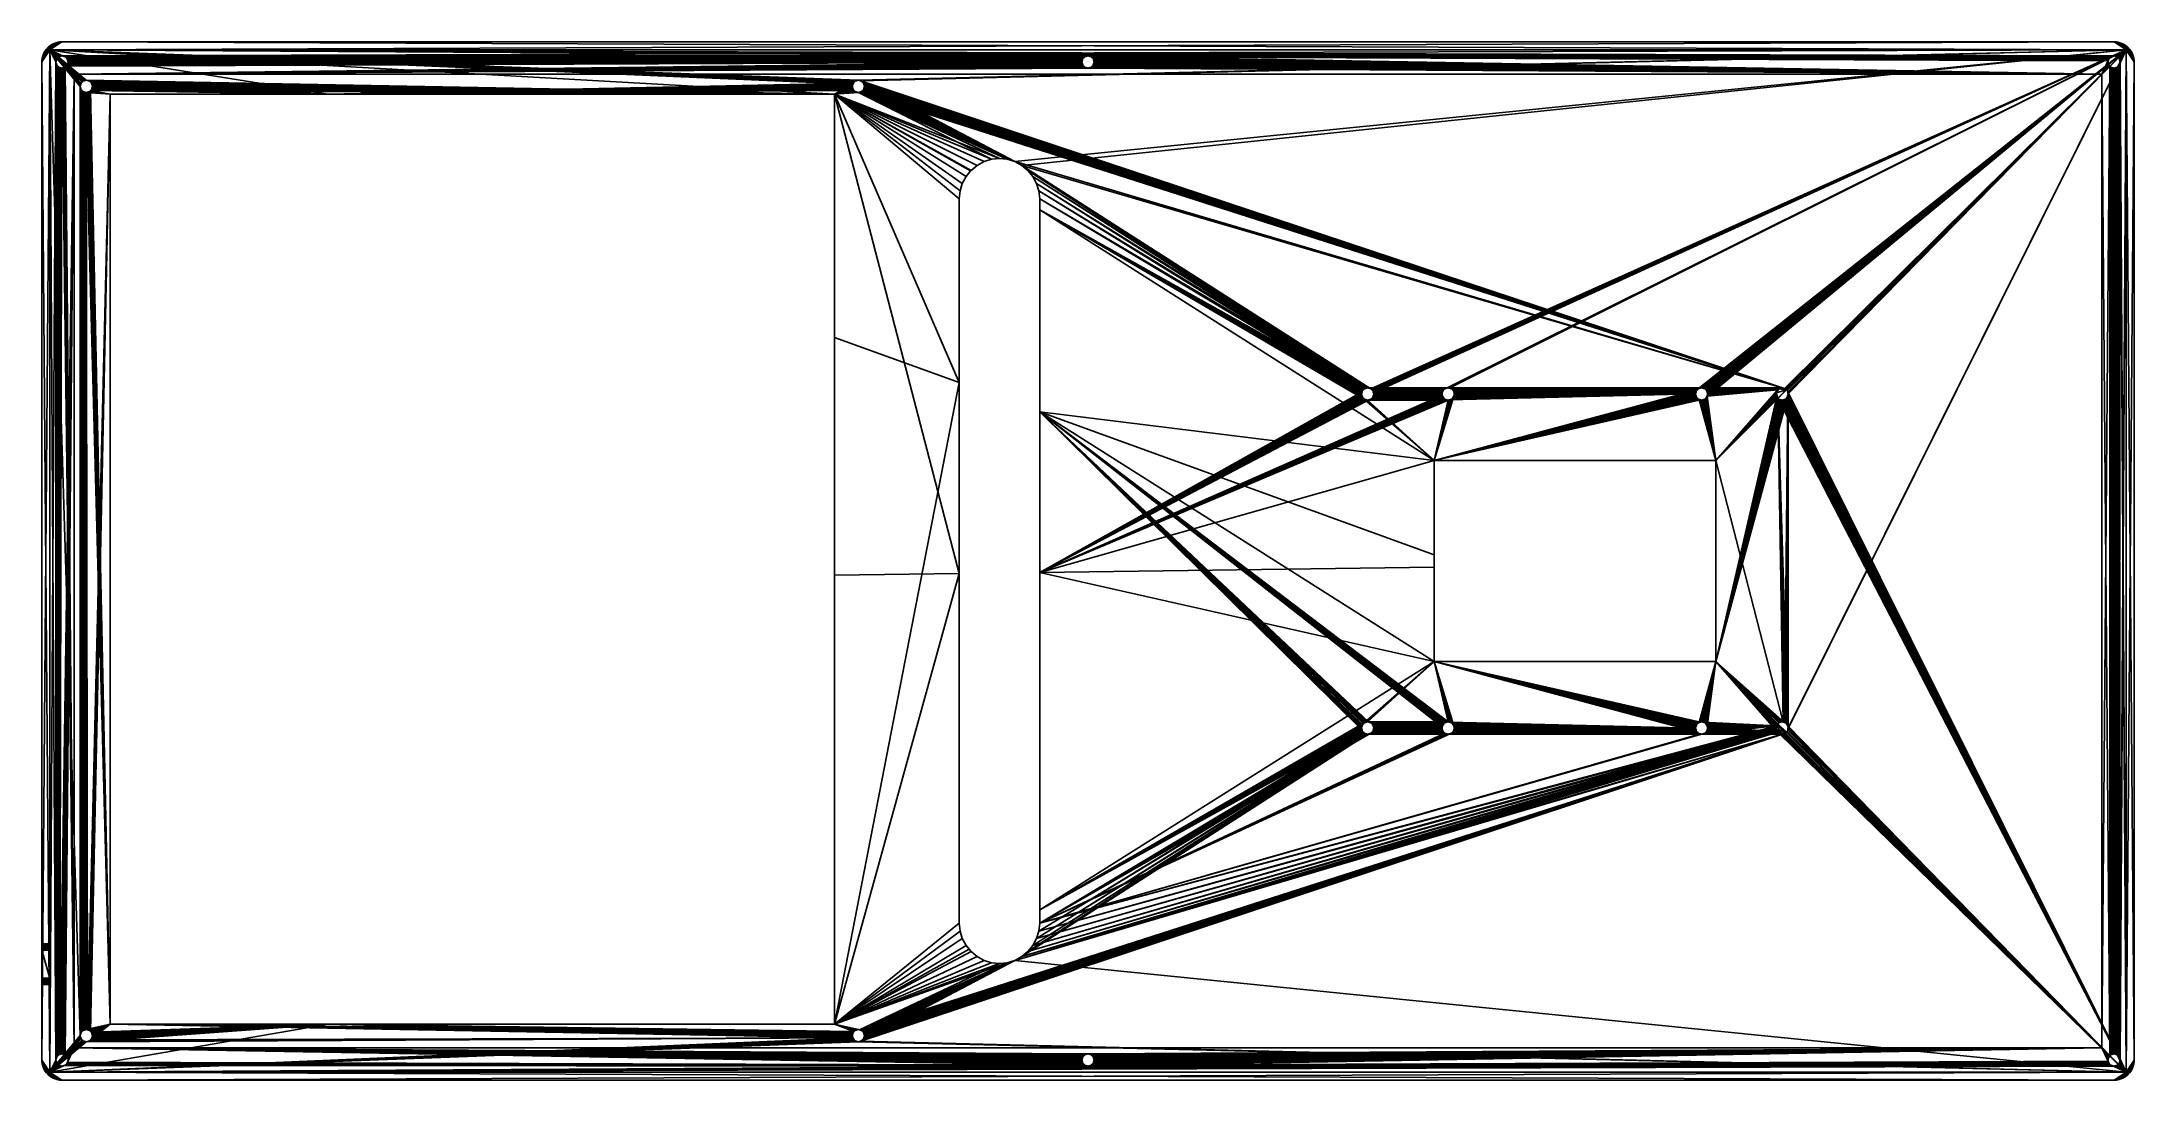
# Model space of a CAD drawing. Extents: x -26 to 26, y -12.9 to 12.9.
import ezdxf

# ---------------------------------------------------------------- set-up
doc = ezdxf.new("R2010")
doc.units = 0

msp = doc.modelspace()

# ---------------------------------------------------------------- linework, layer by layer
for points in [[(-25.8, -12.7, 6.8), (-25.8, 12.7, 6.8), (-26, 12.4, 6.8)], [(-25.8, 12.7, 6.6), (-26, 12.4, 6.6), (-26, 12.4, 1.4)], [(-25.8, 12.7, 6.6), (-26, 12.4, 1.4), (-25.8, 12.7, 1.4)], [(-25.998, 12.449, 6.8), (-26, 12.4, 6.8), (-25.8, 12.7, 6.8)], [(-26, 12.4, 6.6), (-25.8, 12.7, 6.6), (-25.8, 12.7, 1.4)], [(-26, 12.4, 6.6), (-25.8, 12.7, 1.4), (-26, 12.4, 1.4)], [(-25.8, 12.7, 1.2), (-26, 12.4, 1.2), (-25.998, 12.449, 1.2)], [(-25.8, 12.7, 1.2), (-25.8, -12.7, 1.2), (-26, -12.4, 1.2)], [(-25.8, 12.7, 1.2), (-26, -12.4, 1.2), (-26, 12.4, 1.2)], [(-25.8, 12.7, 1.2), (-26, 12.4, 1.2), (-26, 12.4, 1.4)], [(-26, 12.4, 1.4), (-25.8, 12.7, 1.4), (-25.9, 12.7, 1.3)], [(-26, 12.4, 1.4), (-25.9, 12.7, 1.3), (-25.8, 12.7, 1.2)], [(-25.8, 12.7, 1.4), (-26, 12.4, 1.4), (-26, 12.4, 1.2)], [(-25.8, 12.7, 1.4), (-26, 12.4, 1.2), (-25.9, 12.7, 1.3)], [(-26, 12.4, 1.2), (-25.8, 12.7, 1.2), (-25.9, 12.7, 1.3)], [(-25.962, 12.591, 6.8), (-25.998, 12.449, 6.8), (-25.8, 12.7, 6.8)], [(-25.8, 12.7, 1.2), (-25.998, 12.449, 1.2), (-25.978, 12.545, 1.2)], [(-25.962, 12.591, 6.8), (-25.99, 12.498, 6.8), (-25.998, 12.449, 6.8)], [(-25.998, 12.449, 1.2), (-25.99, 12.498, 1.2), (-25.978, 12.545, 1.2)], [(-25.99, 12.498, 6.8), (-25.99, 12.498, 6.6), (-25.998, 12.449, 6.6)], [(-25.99, 12.498, 6.8), (-25.998, 12.449, 6.6), (-25.998, 12.449, 6.8)], [(-25.99, 12.498, 6.6), (-25.99, 12.498, 1.4), (-25.998, 12.449, 1.4)], [(-25.99, 12.498, 6.6), (-25.998, 12.449, 1.4), (-25.998, 12.449, 6.6)], [(-25.998, 12.449, 1.2), (-25.998, 12.449, 1.4), (-25.99, 12.498, 1.4)], [(-25.998, 12.449, 1.2), (-25.99, 12.498, 1.4), (-25.99, 12.498, 1.2)], [(-25.962, 12.591, 6.8), (-25.978, 12.545, 6.8), (-25.99, 12.498, 6.8)], [(-25.978, 12.545, 6.8), (-25.978, 12.545, 6.6), (-25.99, 12.498, 6.6)], [(-25.978, 12.545, 6.8), (-25.99, 12.498, 6.6), (-25.99, 12.498, 6.8)], [(-25.978, 12.545, 6.6), (-25.978, 12.545, 1.4), (-25.99, 12.498, 1.4)], [(-25.978, 12.545, 6.6), (-25.99, 12.498, 1.4), (-25.99, 12.498, 6.6)], [(-25.99, 12.498, 1.2), (-25.99, 12.498, 1.4), (-25.978, 12.545, 1.4)], [(-25.99, 12.498, 1.2), (-25.978, 12.545, 1.4), (-25.978, 12.545, 1.2)], [(-25.8, 12.7, 1.2), (-25.978, 12.545, 1.2), (-25.941, 12.636, 1.2)], [(-25.978, 12.545, 1.2), (-25.962, 12.591, 1.2), (-25.941, 12.636, 1.2)], [(-25.962, 12.591, 6.8), (-25.962, 12.591, 6.6), (-25.978, 12.545, 6.6)], [(-25.962, 12.591, 6.8), (-25.978, 12.545, 6.6), (-25.978, 12.545, 6.8)], [(-25.962, 12.591, 6.6), (-25.962, 12.591, 1.4), (-25.978, 12.545, 1.4)], [(-25.962, 12.591, 6.6), (-25.978, 12.545, 1.4), (-25.978, 12.545, 6.6)], [(-25.978, 12.545, 1.2), (-25.978, 12.545, 1.4), (-25.962, 12.591, 1.4)], [(-25.978, 12.545, 1.2), (-25.962, 12.591, 1.4), (-25.962, 12.591, 1.2)], [(-25.691, 12.862, 6.8), (-25.854, 12.754, 6.8), (-25.962, 12.591, 6.8)], [(-25.8, 12.7, 6.8), (-25.691, 12.862, 6.8), (-25.962, 12.591, 6.8)], [(-25.854, 12.754, 6.8), (-25.916, 12.678, 6.8), (-25.962, 12.591, 6.8)], [(-25.916, 12.678, 6.8), (-25.941, 12.636, 6.8), (-25.962, 12.591, 6.8)], [(-25.941, 12.636, 6.8), (-25.941, 12.636, 6.6), (-25.962, 12.591, 6.6)], [(-25.941, 12.636, 6.8), (-25.962, 12.591, 6.6), (-25.962, 12.591, 6.8)], [(-25.941, 12.636, 6.6), (-25.941, 12.636, 1.4), (-25.962, 12.591, 1.4)], [(-25.941, 12.636, 6.6), (-25.962, 12.591, 1.4), (-25.962, 12.591, 6.6)], [(-25.962, 12.591, 1.2), (-25.962, 12.591, 1.4), (-25.941, 12.636, 1.4)], [(-25.962, 12.591, 1.2), (-25.941, 12.636, 1.4), (-25.941, 12.636, 1.2)], [(-25.941, 12.636, 1.2), (-25.887, 12.717, 1.2), (-25.817, 12.787, 1.2)], [(-25.8, 12.7, 1.2), (-25.941, 12.636, 1.2), (-25.817, 12.787, 1.2)], [(-25.941, 12.636, 1.2), (-25.916, 12.678, 1.2), (-25.887, 12.717, 1.2)], [(-25.916, 12.678, 6.8), (-25.916, 12.678, 6.6), (-25.941, 12.636, 6.6)], [(-25.916, 12.678, 6.8), (-25.941, 12.636, 6.6), (-25.941, 12.636, 6.8)], [(-25.916, 12.678, 6.6), (-25.916, 12.678, 1.4), (-25.941, 12.636, 1.4)], [(-25.916, 12.678, 6.6), (-25.941, 12.636, 1.4), (-25.941, 12.636, 6.6)], [(-25.941, 12.636, 1.2), (-25.941, 12.636, 1.4), (-25.916, 12.678, 1.4)], [(-25.941, 12.636, 1.2), (-25.916, 12.678, 1.4), (-25.916, 12.678, 1.2)], [(-25.854, 12.754, 6.8), (-25.887, 12.717, 6.8), (-25.916, 12.678, 6.8)], [(-25.887, 12.717, 6.8), (-25.887, 12.717, 6.6), (-25.916, 12.678, 6.6)], [(-25.887, 12.717, 6.8), (-25.916, 12.678, 6.6), (-25.916, 12.678, 6.8)], [(-25.887, 12.717, 6.6), (-25.887, 12.717, 1.4), (-25.916, 12.678, 1.4)], [(-25.887, 12.717, 6.6), (-25.916, 12.678, 1.4), (-25.916, 12.678, 6.6)], [(-25.916, 12.678, 1.2), (-25.916, 12.678, 1.4), (-25.887, 12.717, 1.4)], [(-25.916, 12.678, 1.2), (-25.887, 12.717, 1.4), (-25.887, 12.717, 1.2)], [(-25.8, 12.7, 1.2), (-25.9, 12.7, 1.3), (-25.8, 12.7, 1.4)], [(-25.9, 12.7, 1.3), (-25.8, 12.7, 1.2), (-25.8, 12.7, 1.4)], [(-25.887, 12.717, 1.2), (-25.854, 12.754, 1.2), (-25.817, 12.787, 1.2)], [(-25.854, 12.754, 6.8), (-25.854, 12.754, 6.6), (-25.887, 12.717, 6.6)], [(-25.854, 12.754, 6.8), (-25.887, 12.717, 6.6), (-25.887, 12.717, 6.8)], [(-25.854, 12.754, 6.6), (-25.854, 12.754, 1.4), (-25.887, 12.717, 1.4)], [(-25.854, 12.754, 6.6), (-25.887, 12.717, 1.4), (-25.887, 12.717, 6.6)], [(-25.887, 12.717, 1.2), (-25.887, 12.717, 1.4), (-25.854, 12.754, 1.4)], [(-25.887, 12.717, 1.2), (-25.854, 12.754, 1.4), (-25.854, 12.754, 1.2)], [(-25.691, 12.862, 6.8), (-25.778, 12.816, 6.8), (-25.854, 12.754, 6.8)], [(-25.778, 12.816, 6.8), (-25.817, 12.787, 6.8), (-25.854, 12.754, 6.8)], [(-25.817, 12.787, 6.8), (-25.817, 12.787, 6.6), (-25.854, 12.754, 6.6)], [(-25.817, 12.787, 6.8), (-25.854, 12.754, 6.6), (-25.854, 12.754, 6.8)], [(-25.817, 12.787, 6.6), (-25.817, 12.787, 1.4), (-25.854, 12.754, 1.4)], [(-25.817, 12.787, 6.6), (-25.854, 12.754, 1.4), (-25.854, 12.754, 6.6)], [(-25.854, 12.754, 1.2), (-25.854, 12.754, 1.4), (-25.817, 12.787, 1.4)], [(-25.854, 12.754, 1.2), (-25.817, 12.787, 1.4), (-25.817, 12.787, 1.2)], [(-25.817, 12.787, 1.2), (-25.736, 12.841, 1.2), (-25.645, 12.878, 1.2)], [(-25.817, 12.787, 1.2), (-25.645, 12.878, 1.2), (-25.8, 12.7, 1.2)], [(-25.817, 12.787, 1.2), (-25.778, 12.816, 1.2), (-25.736, 12.841, 1.2)], [(-25.778, 12.816, 6.8), (-25.778, 12.816, 6.6), (-25.817, 12.787, 6.6)], [(-25.778, 12.816, 6.8), (-25.817, 12.787, 6.6), (-25.817, 12.787, 6.8)], [(-25.778, 12.816, 6.6), (-25.778, 12.816, 1.4), (-25.817, 12.787, 1.4)], [(-25.778, 12.816, 6.6), (-25.817, 12.787, 1.4), (-25.817, 12.787, 6.6)], [(-25.817, 12.787, 1.2), (-25.817, 12.787, 1.4), (-25.778, 12.816, 1.4)], [(-25.817, 12.787, 1.2), (-25.778, 12.816, 1.4), (-25.778, 12.816, 1.2)], [(-25.8, 12.7, 6.8), (25.8, 12.7, 6.8), (25.5, 12.9, 6.8)], [(-25.8, 12.7, 6.8), (25.5, 12.9, 6.8), (-25.5, 12.9, 6.8)], [(25.8, 12.7, 1.2), (-25.8, 12.7, 1.2), (-25.5, 12.9, 1.2)], [(-25.8, 12.7, 6.8), (-25.5, 12.9, 6.8), (-25.5, 12.9, 6.8)], [(-25.8, 12.7, 6.8), (-25.5, 12.9, 6.8), (-25.598, 12.89, 6.8)], [(-25.5, 12.9, 1.2), (-25.5, 12.9, 1.2), (-25.8, 12.7, 1.2)], [(-25.549, 12.898, 1.2), (-25.5, 12.9, 1.2), (-25.8, 12.7, 1.2)], [(-25.8, 12.7, 6.6), (-25.5, 12.9, 6.6), (-25.8, 12.8, 4)], [(-25.8, 12.8, 4), (-25.5, 12.9, 1.4), (-25.8, 12.7, 1.4)], [(-25.5, 12.9, 1.4), (-25.8, 12.8, 4), (-25.5, 12.9, 6.6)], [(-25.8, 12.7, 1.4), (-25.5, 12.9, 1.4), (-25.8, 12.8, 1.3)], [(-25.8, 12.8, 1.3), (-25.5, 12.9, 1.2), (-25.8, 12.7, 1.2)], [(-25.5, 12.9, 1.2), (-25.8, 12.8, 1.3), (-25.5, 12.9, 1.4)], [(-25.8, 12.8, 1.3), (-25.5, 12.9, 1.2), (-25.5, 12.9, 1.4)], [(-25.5, 12.9, 1.4), (-25.8, 12.7, 1.4), (-25.8, 12.8, 1.3)], [(-25.8, 12.7, 1.2), (-25.5, 12.9, 1.2), (-25.8, 12.8, 1.3)], [(-25.8, 12.8, 4), (-25.5, 12.9, 1.4), (-25.5, 12.9, 6.6)], [(-25.5, 12.9, 6.6), (-25.8, 12.7, 6.6), (-25.8, 12.8, 4)], [(-25.8, 12.7, 1.4), (-25.5, 12.9, 1.4), (-25.8, 12.8, 4)], [(-25.645, 12.878, 1.2), (-25.549, 12.898, 1.2), (-25.8, 12.7, 1.2)], [(-25.8, 12.7, 6.8), (-25.598, 12.89, 6.8), (-25.691, 12.862, 6.8)], [(-25.8, 12.7, 1.4), (-25.8, 12.7, 6.6), (-25.8, 12.8, 4)], [(-25.8, 12.7, 1.2), (-25.8, 12.7, 1.4), (-25.8, 12.8, 1.3)], [(-25.8, 12.7, 1.4), (-25.8, 12.7, 1.2), (-25.8, 12.8, 1.3)], [(-25.8, 12.7, 6.6), (-25.8, 12.7, 1.4), (-25.8, 12.8, 4)], [(-25.8, 12.7, 6.6), (-24.952, 11.933, 6.6), (-24.978, 11.919, 6.6)], [(-25.8, 12.7, 6.6), (-24.978, 11.919, 6.6), (-25.001, 11.9, 6.6)], [(-25.8, 12.7, 6.6), (-25.001, 11.9, 6.6), (-25.02, 11.877, 6.6)], [(-25.8, 12.7, 6.6), (-25.02, 11.877, 6.6), (-25.034, 11.851, 6.6)], [(-25.8, 12.7, 6.6), (-25.034, 11.851, 6.6), (-25.042, 11.823, 6.6)], [(-25.8, 12.7, 6.6), (-25.042, 11.823, 6.6), (-25.045, 11.794, 6.6)], [(-25.8, 12.7, 6.6), (-25.045, 11.794, 6.6), (-25.045, -11.794, 6.6)], [(-25.045, -11.794, 6.6), (-25.8, -12.7, 6.6), (-25.8, 12.7, 6.6)], [(-25.8, 12.7, 6.6), (-5.832, 11.877, 6.6), (-5.846, 11.851, 6.6)], [(-24.924, 11.941, 6.6), (-24.952, 11.933, 6.6), (-25.8, 12.7, 6.6)], [(-24.895, 11.944, 6.6), (-24.924, 11.941, 6.6), (-25.8, 12.7, 6.6)], [(-25.8, 12.7, 6.6), (-5.846, 11.851, 6.6), (-6.3, 11.6, 6.6)], [(-24.895, 11.944, 6.6), (-25.8, 12.7, 6.6), (-6.3, 11.6, 6.6)], [(-25.8, 12.7, 6.8), (-24.952, 11.933, 6.8), (-24.924, 11.941, 6.8)], [(-25.8, 12.7, 6.8), (-24.924, 11.941, 6.8), (-24.895, 11.944, 6.8)], [(-18.886, 11.6, 6.8), (-25.8, 12.7, 6.8), (-24.895, 11.944, 6.8)], [(-24.978, 11.919, 6.8), (-24.952, 11.933, 6.8), (-25.8, 12.7, 6.8)], [(-25.001, 11.9, 6.8), (-24.978, 11.919, 6.8), (-25.8, 12.7, 6.8)], [(-25.02, 11.877, 6.8), (-25.001, 11.9, 6.8), (-25.8, 12.7, 6.8)], [(-25.034, 11.851, 6.8), (-25.02, 11.877, 6.8), (-25.8, 12.7, 6.8)], [(-25.042, 11.823, 6.8), (-25.034, 11.851, 6.8), (-25.8, 12.7, 6.8)], [(-25.045, 11.794, 6.8), (-25.042, 11.823, 6.8), (-25.8, 12.7, 6.8)], [(-25.045, -11.794, 6.8), (-25.045, 11.794, 6.8), (-25.8, 12.7, 6.8)], [(-25.8, 12.7, 6.8), (-25.8, -12.7, 6.8), (-25.045, -11.794, 6.8)], [(-5.832, 11.877, 6.8), (-25.8, 12.7, 6.8), (-18.886, 11.6, 6.8)], [(-25.8, 12.7, 6.8), (-5.832, 11.877, 6.8), (-5.813, 11.9, 6.8)], [(-25.8, 12.7, 6.8), (-5.813, 11.9, 6.8), (-5.79, 11.919, 6.8)], [(-25.8, 12.7, 6.8), (-5.79, 11.919, 6.8), (-5.764, 11.933, 6.8)], [(-25.8, 12.7, 6.8), (-5.764, 11.933, 6.8), (-5.736, 11.941, 6.8)], [(-25.8, 12.7, 6.8), (-5.736, 11.941, 6.8), (-5.707, 11.944, 6.8)], [(25.8, 12.7, 6.8), (-25.8, 12.7, 6.8), (-5.707, 11.944, 6.8)], [(25.8, 12.7, 6.6), (-25.8, 12.7, 6.6), (-25.8, 12.7, 1.4)], [(25.8, 12.7, 6.6), (-25.8, 12.7, 1.4), (25.8, 12.7, 1.4)], [(-5.813, 11.9, 6.6), (-5.832, 11.877, 6.6), (-25.8, 12.7, 6.6)], [(-5.79, 11.919, 6.6), (-5.813, 11.9, 6.6), (-25.8, 12.7, 6.6)], [(-5.764, 11.933, 6.6), (-5.79, 11.919, 6.6), (-25.8, 12.7, 6.6)], [(-5.736, 11.941, 6.6), (-5.764, 11.933, 6.6), (-25.8, 12.7, 6.6)], [(-5.707, 11.944, 6.6), (-5.736, 11.941, 6.6), (-25.8, 12.7, 6.6)], [(-5.707, 11.944, 6.6), (-25.8, 12.7, 6.6), (25.8, 12.7, 6.6)], [(-25.8, 12.7, 1.4), (-25.606, 12.506, 1.4), (-25.606, 12.506, 1.4)], [(-25.8, 12.7, 1.4), (-25.606, 12.506, 1.4), (-25.583, 12.525, 1.4)], [(-25.8, 12.7, 1.4), (-25.583, 12.525, 1.4), (-25.557, 12.539, 1.4)], [(-25.8, 12.7, 1.4), (-25.557, 12.539, 1.4), (-25.529, 12.547, 1.4)], [(-25.8, 12.7, 1.4), (-25.529, 12.547, 1.4), (-25.5, 12.55, 1.4)], [(25.8, 12.7, 1.4), (-25.8, 12.7, 1.4), (-25.5, 12.55, 1.4)], [(-25.606, 12.506, 1.4), (-25.606, 12.506, 1.4), (-25.8, 12.7, 1.4)], [(-25.8, 12.7, 1.2), (-25.606, 12.506, 1.2), (-25.625, 12.483, 1.2)], [(-25.8, 12.7, 1.2), (-25.625, 12.483, 1.2), (-25.639, 12.457, 1.2)], [(-25.8, 12.7, 1.2), (-25.639, 12.457, 1.2), (-25.647, 12.429, 1.2)], [(-25.8, 12.7, 1.2), (-25.647, 12.429, 1.2), (-25.65, 12.4, 1.2)], [(-25.8, -12.7, 1.2), (-25.8, 12.7, 1.2), (-25.65, 12.4, 1.2)], [(-25.606, 12.506, 1.2), (-25.8, 12.7, 1.2), (-25.606, 12.506, 1.2)], [(-25.606, 12.506, 1.2), (-25.8, 12.7, 1.2), (-25.8, 12.7, 1.4)], [(-25.606, 12.506, 1.2), (-25.8, 12.7, 1.4), (-25.606, 12.506, 1.4)], [(-25.625, 12.483, 1.4), (-25.606, 12.506, 1.4), (-25.8, 12.7, 1.4)], [(-25.639, 12.457, 1.4), (-25.625, 12.483, 1.4), (-25.8, 12.7, 1.4)], [(-25.647, 12.429, 1.4), (-25.639, 12.457, 1.4), (-25.8, 12.7, 1.4)], [(-25.65, 12.4, 1.4), (-25.647, 12.429, 1.4), (-25.8, 12.7, 1.4)], [(-25.65, -12.4, 1.4), (-25.65, 12.4, 1.4), (-25.8, 12.7, 1.4)], [(-25.8, 12.7, 1.4), (-25.8, -12.7, 1.4), (-25.65, -12.4, 1.4)], [(-25.606, 12.506, 1.2), (-25.606, 12.506, 1.2), (-25.8, 12.7, 1.2)], [(-25.583, 12.525, 1.2), (-25.606, 12.506, 1.2), (-25.8, 12.7, 1.2)], [(-25.557, 12.539, 1.2), (-25.583, 12.525, 1.2), (-25.8, 12.7, 1.2)], [(-25.529, 12.547, 1.2), (-25.557, 12.539, 1.2), (-25.8, 12.7, 1.2)], [(-25.5, 12.55, 1.2), (-25.529, 12.547, 1.2), (-25.8, 12.7, 1.2)], [(-25.8, 12.7, 1.2), (25.8, 12.7, 1.2), (25.5, 12.55, 1.2)], [(-25.8, 12.7, 1.2), (25.5, 12.55, 1.2), (25.471, 12.547, 1.2)], [(-25.471, 12.547, 1.2), (-25.5, 12.55, 1.2), (-25.8, 12.7, 1.2)], [(-25.443, 12.539, 1.2), (-25.471, 12.547, 1.2), (-25.8, 12.7, 1.2)], [(-25.8, 12.7, 1.2), (25.471, 12.547, 1.2), (25.443, 12.539, 1.2)], [(-25.8, 12.7, 1.2), (25.443, 12.539, 1.2), (25.417, 12.525, 1.2)], [(-25.8, 12.7, 1.2), (25.417, 12.525, 1.2), (25.394, 12.506, 1.2)], [(-25.8, 12.7, 1.2), (25.394, 12.506, 1.2), (25.375, 12.483, 1.2)], [(-25.8, 12.7, 1.2), (25.375, 12.483, 1.2), (25.361, 12.457, 1.2)], [(-25.8, 12.7, 1.2), (25.361, 12.457, 1.2), (25.353, 12.429, 1.2)], [(0, 12.55, 1.2), (-25.443, 12.539, 1.2), (-25.8, 12.7, 1.2)], [(0, 12.55, 1.2), (-25.8, 12.7, 1.2), (25.353, 12.429, 1.2)], [(-25.8, 12.7, 1.4), (-25.8, 12.7, 1.2), (-25.606, 12.506, 1.2)], [(-25.8, 12.7, 1.4), (-25.606, 12.506, 1.2), (-25.606, 12.506, 1.4)], [(-25.8, 12.7, 6.6), (-25.8, -9.672, 4.286), (-25.8, -9.657, 4.285)], [(-25.8, 12.7, 6.6), (-25.8, -9.657, 4.285), (-25.8, -9.642, 4.283)], [(-25.8, -9.657, 3.975), (-25.8, -9.672, 3.974), (-25.8, 12.7, 1.4)], [(-25.8, -9.642, 3.977), (-25.8, -9.657, 3.975), (-25.8, 12.7, 1.4)], [(-25.8, 12.7, 1.4), (-25.8, 12.7, 6.6), (-25.8, -9.642, 4.283)], [(-25.8, 12.7, 1.4), (-25.8, -9.642, 4.283), (-25.8, -9.627, 4.279)], [(-25.8, -9.627, 3.981), (-25.8, -9.642, 3.977), (-25.8, 12.7, 1.4)], [(-25.8, -9.612, 3.986), (-25.8, -9.627, 3.981), (-25.8, 12.7, 1.4)], [(-25.8, 12.7, 1.4), (-25.8, -9.627, 4.279), (-25.8, -9.612, 4.274)], [(-25.8, 12.7, 1.4), (-25.8, -9.612, 4.274), (-25.8, -9.598, 4.268)], [(-25.8, -9.598, 3.992), (-25.8, -9.612, 3.986), (-25.8, 12.7, 1.4)], [(-25.8, -9.585, 4), (-25.8, -9.598, 3.992), (-25.8, 12.7, 1.4)], [(-25.8, 12.7, 1.4), (-25.8, -9.598, 4.268), (-25.8, -9.585, 4.26)], [(-25.8, 12.7, 1.4), (-25.8, -9.585, 4.26), (-25.8, -9.573, 4.251)], [(-25.8, -9.573, 4.009), (-25.8, -9.585, 4), (-25.8, 12.7, 1.4)], [(-25.8, -9.562, 4.02), (-25.8, -9.573, 4.009), (-25.8, 12.7, 1.4)], [(-25.8, 12.7, 1.4), (-25.8, -9.573, 4.251), (-25.8, -9.562, 4.24)], [(-25.8, 12.7, 1.4), (-25.8, -9.562, 4.24), (-25.8, -9.551, 4.229)], [(-25.8, -9.551, 4.031), (-25.8, -9.562, 4.02), (-25.8, 12.7, 1.4)], [(-25.8, -9.542, 4.043), (-25.8, -9.551, 4.031), (-25.8, 12.7, 1.4)], [(-25.8, 12.7, 1.4), (-25.8, -9.551, 4.229), (-25.8, -9.542, 4.217)], [(-25.8, 12.7, 1.4), (-25.8, -9.542, 4.217), (-25.8, -9.534, 4.204)], [(-25.8, -9.534, 4.056), (-25.8, -9.542, 4.043), (-25.8, 12.7, 1.4)], [(-25.8, -9.528, 4.07), (-25.8, -9.534, 4.056), (-25.8, 12.7, 1.4)], [(-25.8, 12.7, 1.4), (-25.8, -9.534, 4.204), (-25.8, -9.528, 4.19)], [(-25.8, 12.7, 1.4), (-25.8, -9.528, 4.19), (-25.8, -9.523, 4.175)], [(-25.8, -9.523, 4.085), (-25.8, -9.528, 4.07), (-25.8, 12.7, 1.4)], [(-25.8, -9.519, 4.1), (-25.8, -9.523, 4.085), (-25.8, 12.7, 1.4)], [(-25.8, 12.7, 1.4), (-25.8, -9.523, 4.175), (-25.8, -9.519, 4.16)], [(-25.8, 12.7, 1.4), (-25.8, -9.519, 4.16), (-25.8, -9.517, 4.145)], [(-25.8, -9.517, 4.115), (-25.8, -9.519, 4.1), (-25.8, 12.7, 1.4)], [(-25.8, -9.517, 4.145), (-25.8, -9.517, 4.115), (-25.8, 12.7, 1.4)], [(-25.8, -12.7, 6.6), (-25.8, -9.672, 4.286), (-25.8, 12.7, 6.6)], [(-25.8, 12.7, 1.4), (-25.8, -9.672, 3.974), (-25.8, -10.368, 3.974)], [(-25.8, 12.7, 1.4), (-25.8, -10.368, 3.974), (-25.8, -12.7, 1.4)], [(-25.691, 12.862, 6.8), (-25.736, 12.841, 6.8), (-25.778, 12.816, 6.8)], [(-25.736, 12.841, 6.8), (-25.736, 12.841, 6.6), (-25.778, 12.816, 6.6)], [(-25.736, 12.841, 6.8), (-25.778, 12.816, 6.6), (-25.778, 12.816, 6.8)], [(-25.736, 12.841, 6.6), (-25.736, 12.841, 1.4), (-25.778, 12.816, 1.4)], [(-25.736, 12.841, 6.6), (-25.778, 12.816, 1.4), (-25.778, 12.816, 6.6)], [(-25.778, 12.816, 1.2), (-25.778, 12.816, 1.4), (-25.736, 12.841, 1.4)], [(-25.778, 12.816, 1.2), (-25.736, 12.841, 1.4), (-25.736, 12.841, 1.2)], [(-25.736, 12.841, 1.2), (-25.691, 12.862, 1.2), (-25.645, 12.878, 1.2)], [(-25.691, 12.862, 6.8), (-25.691, 12.862, 6.6), (-25.736, 12.841, 6.6)], [(-25.691, 12.862, 6.8), (-25.736, 12.841, 6.6), (-25.736, 12.841, 6.8)], [(-25.691, 12.862, 6.6), (-25.691, 12.862, 1.4), (-25.736, 12.841, 1.4)], [(-25.691, 12.862, 6.6), (-25.736, 12.841, 1.4), (-25.736, 12.841, 6.6)], [(-25.736, 12.841, 1.2), (-25.736, 12.841, 1.4), (-25.691, 12.862, 1.4)], [(-25.736, 12.841, 1.2), (-25.691, 12.862, 1.4), (-25.691, 12.862, 1.2)], [(-25.598, 12.89, 6.8), (-25.645, 12.878, 6.8), (-25.691, 12.862, 6.8)], [(-25.645, 12.878, 6.8), (-25.645, 12.878, 6.6), (-25.691, 12.862, 6.6)], [(-25.645, 12.878, 6.8), (-25.691, 12.862, 6.6), (-25.691, 12.862, 6.8)], [(-25.645, 12.878, 6.6), (-25.645, 12.878, 1.4), (-25.691, 12.862, 1.4)], [(-25.645, 12.878, 6.6), (-25.691, 12.862, 1.4), (-25.691, 12.862, 6.6)], [(-25.691, 12.862, 1.2), (-25.691, 12.862, 1.4), (-25.645, 12.878, 1.4)], [(-25.691, 12.862, 1.2), (-25.645, 12.878, 1.4), (-25.645, 12.878, 1.2)], [(-25.645, 12.878, 1.2), (-25.598, 12.89, 1.2), (-25.549, 12.898, 1.2)], [(-25.598, 12.89, 6.8), (-25.598, 12.89, 6.6), (-25.645, 12.878, 6.6)], [(-25.598, 12.89, 6.8), (-25.645, 12.878, 6.6), (-25.645, 12.878, 6.8)], [(-25.598, 12.89, 6.6), (-25.598, 12.89, 1.4), (-25.645, 12.878, 1.4)], [(-25.598, 12.89, 6.6), (-25.645, 12.878, 1.4), (-25.645, 12.878, 6.6)], [(-25.645, 12.878, 1.2), (-25.645, 12.878, 1.4), (-25.598, 12.89, 1.4)], [(-25.645, 12.878, 1.2), (-25.598, 12.89, 1.4), (-25.598, 12.89, 1.2)], [(-25.639, 12.457, 1.4), (-25.639, 12.457, 1.2), (-25.625, 12.483, 1.2)], [(-25.639, 12.457, 1.4), (-25.625, 12.483, 1.2), (-25.625, 12.483, 1.4)], [(-25.606, 12.506, 1.2), (-25.606, 12.506, 1.4), (-25.625, 12.483, 1.4)], [(-25.606, 12.506, 1.2), (-25.625, 12.483, 1.4), (-25.625, 12.483, 1.2)], [(-25.606, 12.506, 1.4), (-25.606, 12.506, 1.2), (-25.583, 12.525, 1.2)], [(-25.606, 12.506, 1.4), (-25.583, 12.525, 1.2), (-25.583, 12.525, 1.4)], [(-25.606, 12.506, 1.4), (-25.606, 12.506, 1.2), (-25.606, 12.506, 1.2)], [(-25.606, 12.506, 1.4), (-25.606, 12.506, 1.2), (-25.606, 12.506, 1.4)], [(-25.606, 12.506, 1.2), (-25.606, 12.506, 1.2), (-25.606, 12.506, 1.4)], [(-25.606, 12.506, 1.2), (-25.606, 12.506, 1.4), (-25.606, 12.506, 1.4)], [(-25.5, 12.9, 6.8), (-25.549, 12.898, 6.8), (-25.598, 12.89, 6.8)], [(-25.549, 12.898, 6.8), (-25.549, 12.898, 6.6), (-25.598, 12.89, 6.6)], [(-25.549, 12.898, 6.8), (-25.598, 12.89, 6.6), (-25.598, 12.89, 6.8)], [(-25.549, 12.898, 6.6), (-25.549, 12.898, 1.4), (-25.598, 12.89, 1.4)], [(-25.549, 12.898, 6.6), (-25.598, 12.89, 1.4), (-25.598, 12.89, 6.6)], [(-25.598, 12.89, 1.2), (-25.598, 12.89, 1.4), (-25.549, 12.898, 1.4)], [(-25.598, 12.89, 1.2), (-25.549, 12.898, 1.4), (-25.549, 12.898, 1.2)], [(-25.583, 12.525, 1.4), (-25.583, 12.525, 1.2), (-25.557, 12.539, 1.2)], [(-25.583, 12.525, 1.4), (-25.557, 12.539, 1.2), (-25.557, 12.539, 1.4)], [(-25.557, 12.539, 1.4), (-25.557, 12.539, 1.2), (-25.529, 12.547, 1.2)], [(-25.557, 12.539, 1.4), (-25.529, 12.547, 1.2), (-25.529, 12.547, 1.4)], [(-25.5, 12.9, 6.8), (-25.5, 12.9, 6.6), (-25.549, 12.898, 6.6)], [(-25.5, 12.9, 6.8), (-25.549, 12.898, 6.6), (-25.549, 12.898, 6.8)], [(-25.5, 12.9, 6.6), (-25.5, 12.9, 1.4), (-25.549, 12.898, 1.4)], [(-25.5, 12.9, 6.6), (-25.549, 12.898, 1.4), (-25.549, 12.898, 6.6)], [(-25.549, 12.898, 1.2), (-25.549, 12.898, 1.4), (-25.5, 12.9, 1.4)], [(-25.549, 12.898, 1.2), (-25.5, 12.9, 1.4), (-25.5, 12.9, 1.2)], [(-25.529, 12.547, 1.4), (-25.529, 12.547, 1.2), (-25.5, 12.55, 1.2)], [(-25.529, 12.547, 1.4), (-25.5, 12.55, 1.2), (-25.5, 12.55, 1.4)], [(-25.5, 12.9, 6.6), (-25.5, 12.9, 6.8), (25.5, 12.9, 6.8)], [(-25.5, 12.9, 6.6), (25.5, 12.9, 6.8), (25.5, 12.9, 6.6)], [(-25.5, 12.9, 6.6), (25.5, 12.9, 6.6), (25.5, 12.9, 1.4)], [(-25.5, 12.9, 6.6), (25.5, 12.9, 1.4), (-25.5, 12.9, 1.4)], [(-25.5, 12.9, 1.4), (25.5, 12.9, 1.4), (25.5, 12.9, 1.2)], [(-25.5, 12.9, 1.4), (25.5, 12.9, 1.2), (-25.5, 12.9, 1.2)], [(25.8, 12.7, 1.2), (-25.5, 12.9, 1.2), (25.5, 12.9, 1.2)], [(-25.5, 12.9, 6.8), (-25.5, 12.9, 6.6), (-25.5, 12.9, 6.6)], [(-25.5, 12.9, 6.8), (-25.5, 12.9, 6.6), (-25.5, 12.9, 6.8)], [(-25.5, 12.9, 1.4), (-25.5, 12.9, 1.4), (-25.5, 12.9, 1.2)], [(-25.5, 12.9, 1.4), (-25.5, 12.9, 1.2), (-25.5, 12.9, 1.2)], [(-25.5, 12.9, 6.6), (-25.5, 12.9, 6.6), (-25.5, 12.9, 1.4)], [(-25.5, 12.9, 6.6), (-25.5, 12.9, 1.4), (-25.5, 12.9, 1.4)], [(-25.5, 12.55, 1.4), (25.5, 12.55, 1.4), (25.8, 12.7, 1.4)], [(-25.5, 12.55, 1.4), (-25.471, 12.547, 1.4), (0, 12.55, 1.4)], [(-25.5, 12.55, 1.4), (0, 12.55, 1.4), (25.5, 12.55, 1.4)], [(-25.5, 12.55, 1.4), (-25.5, 12.55, 1.2), (-25.471, 12.547, 1.2)], [(-25.5, 12.55, 1.4), (-25.471, 12.547, 1.2), (-25.471, 12.547, 1.4)], [(-25.471, 12.547, 1.4), (-25.443, 12.539, 1.4), (0, 12.55, 1.4)], [(-25.471, 12.547, 1.4), (-25.471, 12.547, 1.2), (-25.443, 12.539, 1.2)], [(-25.471, 12.547, 1.4), (-25.443, 12.539, 1.2), (-25.443, 12.539, 1.4)], [(-25.443, 12.539, 1.4), (-25.417, 12.525, 1.4), (0, 12.55, 1.4)], [(0, 12.55, 1.2), (-25.417, 12.525, 1.2), (-25.443, 12.539, 1.2)], [(-25.443, 12.539, 1.4), (-25.443, 12.539, 1.2), (-25.417, 12.525, 1.2)], [(-25.443, 12.539, 1.4), (-25.417, 12.525, 1.2), (-25.417, 12.525, 1.4)], [(-25.417, 12.525, 1.4), (-25.394, 12.506, 1.4), (0, 12.55, 1.4)], [(0, 12.55, 1.2), (-25.394, 12.506, 1.2), (-25.417, 12.525, 1.2)], [(-25.417, 12.525, 1.4), (-25.417, 12.525, 1.2), (-25.394, 12.506, 1.2)], [(-25.417, 12.525, 1.4), (-25.394, 12.506, 1.2), (-25.394, 12.506, 1.4)], [(-25.394, 12.506, 1.4), (-0.029, 12.547, 1.4), (0, 12.55, 1.4)], [(0, 12.55, 1.2), (-25.375, 12.483, 1.2), (-25.394, 12.506, 1.2)], [(-25.394, 12.506, 1.4), (-25.375, 12.483, 1.4), (-0.029, 12.547, 1.4)], [(-25.394, 12.506, 1.2), (-25.375, 12.483, 1.2), (-25.375, 12.483, 1.4)], [(-25.394, 12.506, 1.2), (-25.375, 12.483, 1.4), (-25.394, 12.506, 1.4)], [(0, 12.55, 1.2), (-0.029, 12.547, 1.2), (-25.375, 12.483, 1.2)], [(-25.375, 12.483, 1.4), (-0.057, 12.539, 1.4), (-0.029, 12.547, 1.4)], [(-0.029, 12.547, 1.2), (-25.361, 12.457, 1.2), (-25.375, 12.483, 1.2)], [(-25.375, 12.483, 1.4), (-25.361, 12.457, 1.4), (-0.057, 12.539, 1.4)], [(-25.375, 12.483, 1.2), (-25.361, 12.457, 1.2), (-25.361, 12.457, 1.4)], [(-25.375, 12.483, 1.2), (-25.361, 12.457, 1.4), (-25.375, 12.483, 1.4)], [(-0.029, 12.547, 1.2), (-0.057, 12.539, 1.2), (-25.361, 12.457, 1.2)], [(-25.361, 12.457, 1.4), (-0.083, 12.525, 1.4), (-0.057, 12.539, 1.4)], [(-0.057, 12.539, 1.2), (-25.353, 12.429, 1.2), (-25.361, 12.457, 1.2)], [(-25.361, 12.457, 1.4), (-25.353, 12.429, 1.4), (-0.083, 12.525, 1.4)], [(-0.125, 12.483, 1.2), (-0.139, 12.457, 1.2), (-25.361, 12.343, 1.2)], [(-0.125, 12.483, 1.2), (-25.361, 12.343, 1.2), (-25.353, 12.371, 1.2)], [(-0.057, 12.539, 1.2), (-0.083, 12.525, 1.2), (-25.353, 12.429, 1.2)], [(-25.353, 12.429, 1.4), (-0.106, 12.506, 1.4), (-0.083, 12.525, 1.4)], [(-0.083, 12.525, 1.2), (-25.35, 12.4, 1.2), (-25.353, 12.429, 1.2)], [(-25.353, 12.429, 1.4), (-25.35, 12.4, 1.4), (-0.106, 12.506, 1.4)], [(-0.106, 12.506, 1.2), (-0.125, 12.483, 1.2), (-25.353, 12.371, 1.2)], [(-0.106, 12.506, 1.2), (-25.353, 12.371, 1.2), (-25.35, 12.4, 1.2)], [(-25.353, 12.371, 1.4), (-0.139, 12.457, 1.4), (-0.125, 12.483, 1.4)], [(-25.35, 12.4, 1.4), (-25.353, 12.371, 1.4), (-0.125, 12.483, 1.4)], [(-0.083, 12.525, 1.2), (-0.106, 12.506, 1.2), (-25.35, 12.4, 1.2)], [(-25.35, 12.4, 1.4), (-0.125, 12.483, 1.4), (-0.106, 12.506, 1.4)], [(25.8, 12.7, 6.8), (-5.707, 11.944, 6.8), (-5.678, 11.941, 6.8)], [(-5.678, 11.941, 6.6), (-5.707, 11.944, 6.6), (25.8, 12.7, 6.6)], [(25.8, 12.7, 6.8), (-5.678, 11.941, 6.8), (-5.65, 11.933, 6.8)], [(-5.65, 11.933, 6.6), (-5.678, 11.941, 6.6), (25.8, 12.7, 6.6)], [(25.8, 12.7, 6.8), (-5.65, 11.933, 6.8), (-1.817, 9.924, 6.8)], [(17.307, 4.289, 6.6), (-5.65, 11.933, 6.6), (25.8, 12.7, 6.6)], [(25.8, 12.7, 6.8), (-1.817, 9.924, 6.8), (-1.644, 9.831, 6.8)], [(25.8, 12.7, 6.8), (-1.644, 9.831, 6.8), (7.033, 4.275, 6.8)], [(-0.139, 12.457, 1.4), (-0.139, 12.457, 1.2), (-0.125, 12.483, 1.2)], [(-0.139, 12.457, 1.4), (-0.125, 12.483, 1.2), (-0.125, 12.483, 1.4)], [(-0.125, 12.483, 1.4), (-0.125, 12.483, 1.2), (-0.106, 12.506, 1.2)], [(-0.125, 12.483, 1.4), (-0.106, 12.506, 1.2), (-0.106, 12.506, 1.4)], [(-0.106, 12.506, 1.4), (-0.106, 12.506, 1.2), (-0.083, 12.525, 1.2)], [(-0.106, 12.506, 1.4), (-0.083, 12.525, 1.2), (-0.083, 12.525, 1.4)], [(-0.083, 12.525, 1.4), (-0.083, 12.525, 1.2), (-0.057, 12.539, 1.2)], [(-0.083, 12.525, 1.4), (-0.057, 12.539, 1.2), (-0.057, 12.539, 1.4)], [(-0.057, 12.539, 1.4), (-0.057, 12.539, 1.2), (-0.029, 12.547, 1.2)], [(-0.057, 12.539, 1.4), (-0.029, 12.547, 1.2), (-0.029, 12.547, 1.4)], [(-0.029, 12.547, 1.4), (-0.029, 12.547, 1.2), (0, 12.55, 1.2)], [(-0.029, 12.547, 1.4), (0, 12.55, 1.2), (0, 12.55, 1.4)], [(0, 12.55, 1.4), (0.029, 12.547, 1.4), (25.361, 12.457, 1.4)], [(0, 12.55, 1.4), (25.361, 12.457, 1.4), (25.375, 12.483, 1.4)], [(0, 12.55, 1.4), (25.375, 12.483, 1.4), (25.394, 12.506, 1.4)], [(0, 12.55, 1.4), (25.394, 12.506, 1.4), (25.417, 12.525, 1.4)], [(0, 12.55, 1.4), (25.417, 12.525, 1.4), (25.443, 12.539, 1.4)], [(0, 12.55, 1.4), (25.443, 12.539, 1.4), (25.471, 12.547, 1.4)], [(0, 12.55, 1.4), (25.471, 12.547, 1.4), (25.5, 12.55, 1.4)], [(0.029, 12.547, 1.2), (0, 12.55, 1.2), (25.353, 12.429, 1.2)], [(0, 12.55, 1.4), (0, 12.55, 1.2), (0.029, 12.547, 1.2)], [(0, 12.55, 1.4), (0.029, 12.547, 1.2), (0.029, 12.547, 1.4)], [(0.029, 12.547, 1.4), (0.057, 12.539, 1.4), (25.2, 12.1, 1.4)], [(0.029, 12.547, 1.4), (25.2, 12.1, 1.4), (25.361, 12.457, 1.4)], [(0.057, 12.539, 1.2), (0.029, 12.547, 1.2), (25.353, 12.429, 1.2)], [(0.029, 12.547, 1.4), (0.029, 12.547, 1.2), (0.057, 12.539, 1.2)], [(0.029, 12.547, 1.4), (0.057, 12.539, 1.2), (0.057, 12.539, 1.4)], [(0.057, 12.539, 1.4), (0.083, 12.525, 1.4), (25.2, 12.1, 1.4)], [(25.353, 12.429, 1.2), (0.083, 12.525, 1.2), (0.057, 12.539, 1.2)], [(0.057, 12.539, 1.4), (0.057, 12.539, 1.2), (0.083, 12.525, 1.2)], [(0.057, 12.539, 1.4), (0.083, 12.525, 1.2), (0.083, 12.525, 1.4)], [(0.083, 12.525, 1.4), (0.106, 12.506, 1.4), (25.2, 12.1, 1.4)], [(25.2, 12.1, 1.2), (0.106, 12.506, 1.2), (0.083, 12.525, 1.2)], [(25.353, 12.429, 1.2), (25.2, 12.1, 1.2), (0.083, 12.525, 1.2)], [(0.083, 12.525, 1.4), (0.083, 12.525, 1.2), (0.106, 12.506, 1.2)], [(0.083, 12.525, 1.4), (0.106, 12.506, 1.2), (0.106, 12.506, 1.4)], [(0.106, 12.506, 1.4), (0.125, 12.483, 1.4), (25.2, 12.1, 1.4)], [(25.2, 12.1, 1.2), (0.125, 12.483, 1.2), (0.106, 12.506, 1.2)], [(0.106, 12.506, 1.2), (0.125, 12.483, 1.2), (0.125, 12.483, 1.4)], [(0.106, 12.506, 1.2), (0.125, 12.483, 1.4), (0.106, 12.506, 1.4)], [(0.125, 12.483, 1.4), (0.139, 12.457, 1.4), (25.2, 12.1, 1.4)], [(25.2, 12.1, 1.2), (0.139, 12.457, 1.2), (0.125, 12.483, 1.2)], [(0.125, 12.483, 1.2), (0.139, 12.457, 1.2), (0.139, 12.457, 1.4)], [(0.125, 12.483, 1.2), (0.139, 12.457, 1.4), (0.125, 12.483, 1.4)], [(25.8, 12.7, 6.8), (7.033, 4.275, 6.8), (7.056, 4.256, 6.8)], [(25.8, 12.7, 6.8), (7.056, 4.256, 6.8), (7.075, 4.233, 6.8)], [(25.8, 12.7, 6.8), (7.075, 4.233, 6.8), (7.089, 4.207, 6.8)], [(25.8, 12.7, 6.8), (7.089, 4.207, 6.8), (7.097, 4.179, 6.8)], [(25.8, 12.7, 6.8), (7.097, 4.179, 6.8), (8.893, 4.289, 6.8)], [(25.8, 12.7, 6.8), (8.893, 4.289, 6.8), (8.921, 4.297, 6.8)], [(25.8, 12.7, 6.8), (8.921, 4.297, 6.8), (8.95, 4.3, 6.8)], [(25.8, 12.7, 6.8), (8.95, 4.3, 6.8), (8.979, 4.297, 6.8)], [(15.167, 4.275, 6.8), (25.8, 12.7, 6.8), (8.979, 4.297, 6.8)], [(15.167, 4.275, 6.8), (15.193, 4.289, 6.8), (25.8, 12.7, 6.8)], [(15.193, 4.289, 6.8), (15.221, 4.297, 6.8), (25.8, 12.7, 6.8)], [(15.221, 4.297, 6.8), (15.25, 4.3, 6.8), (25.8, 12.7, 6.8)], [(15.25, 4.3, 6.8), (15.279, 4.297, 6.8), (25.8, 12.7, 6.8)], [(15.279, 4.297, 6.8), (15.307, 4.289, 6.8), (25.8, 12.7, 6.8)], [(15.307, 4.289, 6.8), (15.333, 4.275, 6.8), (25.8, 12.7, 6.8)], [(15.333, 4.275, 6.8), (15.356, 4.256, 6.8), (25.8, 12.7, 6.8)], [(15.356, 4.256, 6.8), (15.375, 4.233, 6.8), (25.8, 12.7, 6.8)], [(15.375, 4.067, 6.8), (15.6, 2.5, 6.8), (25.8, 12.7, 6.8)], [(15.389, 4.093, 6.8), (15.375, 4.067, 6.8), (25.8, 12.7, 6.8)], [(15.375, 4.233, 6.8), (15.389, 4.207, 6.8), (25.8, 12.7, 6.8)], [(15.397, 4.121, 6.8), (15.389, 4.093, 6.8), (25.8, 12.7, 6.8)], [(15.389, 4.207, 6.8), (15.397, 4.179, 6.8), (25.8, 12.7, 6.8)], [(15.4, 4.15, 6.8), (15.397, 4.121, 6.8), (25.8, 12.7, 6.8)], [(15.397, 4.179, 6.8), (15.4, 4.15, 6.8), (25.8, 12.7, 6.8)], [(25.8, 12.7, 6.8), (15.6, 2.5, 6.8), (17.144, 4.044, 6.8)], [(17.356, 4.256, 6.8), (25.8, 12.7, 6.8), (17.144, 4.044, 6.8)], [(17.333, 4.275, 6.6), (17.307, 4.289, 6.6), (25.8, 12.7, 6.6)], [(25.8, 12.7, 6.6), (17.356, 4.256, 6.6), (17.333, 4.275, 6.6)], [(25.8, 12.7, 6.6), (17.375, 4.233, 6.6), (17.356, 4.256, 6.6)], [(25.8, 12.7, 6.8), (17.356, 4.256, 6.8), (17.375, 4.233, 6.8)], [(25.8, 12.7, 6.6), (17.389, 4.207, 6.6), (17.375, 4.233, 6.6)], [(25.8, 12.7, 6.8), (17.375, 4.233, 6.8), (17.389, 4.207, 6.8)], [(25.8, 12.7, 6.6), (17.397, 4.179, 6.6), (17.389, 4.207, 6.6)], [(25.8, -12.7, 6.8), (25.8, 12.7, 6.8), (17.389, 4.207, 6.8)], [(25.8, 12.7, 6.6), (25.8, -12.7, 6.6), (17.397, -4.179, 6.6)], [(25.8, 12.7, 6.6), (17.397, -4.179, 6.6), (17.4, -4.15, 6.6)], [(25.8, 12.7, 6.6), (17.4, 4.15, 6.6), (17.397, 4.179, 6.6)], [(25.8, 12.7, 6.6), (17.4, -4.15, 6.6), (17.4, 4.15, 6.6)], [(25.361, 12.457, 1.4), (25.361, 12.457, 1.2), (25.375, 12.483, 1.2)], [(25.361, 12.457, 1.4), (25.375, 12.483, 1.2), (25.375, 12.483, 1.4)], [(25.375, 12.483, 1.4), (25.375, 12.483, 1.2), (25.394, 12.506, 1.2)], [(25.375, 12.483, 1.4), (25.394, 12.506, 1.2), (25.394, 12.506, 1.4)], [(25.394, 12.506, 1.4), (25.394, 12.506, 1.2), (25.417, 12.525, 1.2)], [(25.394, 12.506, 1.4), (25.417, 12.525, 1.2), (25.417, 12.525, 1.4)], [(25.443, 12.539, 1.2), (25.443, 12.539, 1.4), (25.417, 12.525, 1.4)], [(25.443, 12.539, 1.2), (25.417, 12.525, 1.4), (25.417, 12.525, 1.2)], [(25.443, 12.539, 1.4), (25.443, 12.539, 1.2), (25.471, 12.547, 1.2)], [(25.443, 12.539, 1.4), (25.471, 12.547, 1.2), (25.471, 12.547, 1.4)], [(25.471, 12.547, 1.4), (25.471, 12.547, 1.2), (25.5, 12.55, 1.2)], [(25.471, 12.547, 1.4), (25.5, 12.55, 1.2), (25.5, 12.55, 1.4)], [(25.5, 12.9, 1.4), (25.5, 12.9, 1.4), (25.5, 12.9, 1.2)], [(25.5, 12.9, 1.4), (25.5, 12.9, 1.2), (25.5, 12.9, 1.2)], [(25.5, 12.9, 6.6), (25.5, 12.9, 6.6), (25.5, 12.9, 1.4)], [(25.5, 12.9, 6.6), (25.5, 12.9, 1.4), (25.5, 12.9, 1.4)], [(25.8, 12.7, 1.4), (25.5, 12.9, 1.4), (25.5, 12.9, 1.2)], [(25.8, 12.7, 1.4), (25.5, 12.9, 1.2), (25.8, 12.7, 1.2)], [(25.5, 12.9, 6.8), (25.5, 12.9, 6.8), (25.8, 12.7, 6.8)], [(25.549, 12.898, 6.8), (25.5, 12.9, 6.8), (25.8, 12.7, 6.8)], [(25.8, 12.7, 6.6), (25.5, 12.9, 6.6), (25.5, 12.9, 1.4)], [(25.8, 12.7, 6.6), (25.5, 12.9, 1.4), (25.8, 12.7, 1.4)], [(25.8, 12.7, 1.2), (25.5, 12.9, 1.2), (25.5, 12.9, 1.2)], [(25.5, 12.9, 1.2), (25.549, 12.898, 1.2), (25.598, 12.89, 1.2)], [(25.8, 12.7, 1.2), (25.5, 12.9, 1.2), (25.598, 12.89, 1.2)], [(25.5, 12.9, 1.4), (25.5, 12.9, 6.6), (25.8, 12.7, 6.6)], [(25.5, 12.9, 1.4), (25.8, 12.7, 6.6), (25.8, 12.7, 1.4)], [(25.5, 12.9, 1.2), (25.5, 12.9, 1.4), (25.8, 12.7, 1.4)], [(25.5, 12.9, 1.2), (25.8, 12.7, 1.4), (25.8, 12.7, 1.2)], [(25.549, 12.898, 6.8), (25.549, 12.898, 6.6), (25.5, 12.9, 6.6)], [(25.549, 12.898, 6.8), (25.5, 12.9, 6.6), (25.5, 12.9, 6.8)], [(25.5, 12.9, 1.4), (25.5, 12.9, 6.6), (25.549, 12.898, 6.6)], [(25.5, 12.9, 1.4), (25.549, 12.898, 6.6), (25.549, 12.898, 1.4)], [(25.5, 12.9, 1.2), (25.5, 12.9, 1.4), (25.549, 12.898, 1.4)], [(25.5, 12.9, 1.2), (25.549, 12.898, 1.4), (25.549, 12.898, 1.2)], [(25.5, 12.9, 6.6), (25.5, 12.9, 6.8), (25.5, 12.9, 6.8)], [(25.5, 12.9, 6.6), (25.5, 12.9, 6.8), (25.5, 12.9, 6.6)], [(25.5, 12.55, 1.4), (25.529, 12.547, 1.4), (25.8, 12.7, 1.4)], [(25.8, 12.7, 1.2), (25.529, 12.547, 1.2), (25.5, 12.55, 1.2)], [(25.5, 12.55, 1.4), (25.5, 12.55, 1.2), (25.529, 12.547, 1.2)], [(25.5, 12.55, 1.4), (25.529, 12.547, 1.2), (25.529, 12.547, 1.4)], [(25.529, 12.547, 1.4), (25.557, 12.539, 1.4), (25.8, 12.7, 1.4)], [(25.8, 12.7, 1.2), (25.557, 12.539, 1.2), (25.529, 12.547, 1.2)], [(25.529, 12.547, 1.4), (25.529, 12.547, 1.2), (25.557, 12.539, 1.2)], [(25.529, 12.547, 1.4), (25.557, 12.539, 1.2), (25.557, 12.539, 1.4)], [(25.645, 12.878, 6.8), (25.598, 12.89, 6.8), (25.549, 12.898, 6.8)], [(25.645, 12.878, 6.8), (25.549, 12.898, 6.8), (25.8, 12.7, 6.8)], [(25.598, 12.89, 6.8), (25.598, 12.89, 6.6), (25.549, 12.898, 6.6)], [(25.598, 12.89, 6.8), (25.549, 12.898, 6.6), (25.549, 12.898, 6.8)], [(25.549, 12.898, 1.4), (25.549, 12.898, 6.6), (25.598, 12.89, 6.6)], [(25.549, 12.898, 1.4), (25.598, 12.89, 6.6), (25.598, 12.89, 1.4)], [(25.549, 12.898, 1.2), (25.549, 12.898, 1.4), (25.598, 12.89, 1.4)], [(25.549, 12.898, 1.2), (25.598, 12.89, 1.4), (25.598, 12.89, 1.2)], [(25.557, 12.539, 1.4), (25.583, 12.525, 1.4), (25.8, 12.7, 1.4)], [(25.8, 12.7, 1.2), (25.583, 12.525, 1.2), (25.557, 12.539, 1.2)], [(25.557, 12.539, 1.4), (25.557, 12.539, 1.2), (25.583, 12.525, 1.2)], [(25.557, 12.539, 1.4), (25.583, 12.525, 1.2), (25.583, 12.525, 1.4)], [(25.583, 12.525, 1.4), (25.606, 12.506, 1.4), (25.8, 12.7, 1.4)], [(25.8, 12.7, 1.2), (25.606, 12.506, 1.2), (25.583, 12.525, 1.2)], [(25.606, 12.506, 1.4), (25.583, 12.525, 1.4), (25.583, 12.525, 1.2)], [(25.606, 12.506, 1.4), (25.583, 12.525, 1.2), (25.606, 12.506, 1.2)], [(25.598, 12.89, 1.2), (25.645, 12.878, 1.2), (25.691, 12.862, 1.2)], [(25.8, 12.7, 1.2), (25.598, 12.89, 1.2), (25.691, 12.862, 1.2)], [(25.645, 12.878, 6.8), (25.645, 12.878, 6.6), (25.598, 12.89, 6.6)], [(25.645, 12.878, 6.8), (25.598, 12.89, 6.6), (25.598, 12.89, 6.8)], [(25.598, 12.89, 1.4), (25.598, 12.89, 6.6), (25.645, 12.878, 6.6)], [(25.598, 12.89, 1.4), (25.645, 12.878, 6.6), (25.645, 12.878, 1.4)], [(25.598, 12.89, 1.2), (25.598, 12.89, 1.4), (25.645, 12.878, 1.4)], [(25.598, 12.89, 1.2), (25.645, 12.878, 1.4), (25.645, 12.878, 1.2)], [(25.8, 12.7, 1.4), (25.606, 12.506, 1.4), (25.606, 12.506, 1.4)], [(25.8, 12.7, 1.4), (25.606, 12.506, 1.4), (25.625, 12.483, 1.4)], [(25.606, 12.506, 1.2), (25.606, 12.506, 1.2), (25.8, 12.7, 1.2)], [(25.625, 12.483, 1.2), (25.606, 12.506, 1.2), (25.8, 12.7, 1.2)], [(25.8, 12.7, 1.4), (25.8, 12.7, 1.2), (25.606, 12.506, 1.2)], [(25.8, 12.7, 1.4), (25.606, 12.506, 1.2), (25.606, 12.506, 1.4)], [(25.606, 12.506, 1.2), (25.8, 12.7, 1.2), (25.8, 12.7, 1.4)], [(25.606, 12.506, 1.2), (25.8, 12.7, 1.4), (25.606, 12.506, 1.4)], [(25.606, 12.506, 1.2), (25.606, 12.506, 1.4), (25.606, 12.506, 1.4)], [(25.606, 12.506, 1.2), (25.606, 12.506, 1.4), (25.606, 12.506, 1.2)], [(25.606, 12.506, 1.2), (25.625, 12.483, 1.2), (25.625, 12.483, 1.4)], [(25.606, 12.506, 1.2), (25.625, 12.483, 1.4), (25.606, 12.506, 1.4)], [(25.8, 12.7, 1.4), (25.625, 12.483, 1.4), (25.639, 12.457, 1.4)], [(25.639, 12.457, 1.2), (25.625, 12.483, 1.2), (25.8, 12.7, 1.2)], [(25.625, 12.483, 1.2), (25.639, 12.457, 1.2), (25.639, 12.457, 1.4)], [(25.625, 12.483, 1.2), (25.639, 12.457, 1.4), (25.625, 12.483, 1.4)], [(25.8, 12.7, 1.4), (25.639, 12.457, 1.4), (25.647, 12.429, 1.4)], [(25.8, 12.7, 1.4), (25.647, 12.371, 1.4), (25.639, 12.343, 1.4)], [(25.647, -12.371, 1.4), (25.8, 12.7, 1.4), (25.639, 12.343, 1.4)], [(25.647, 12.429, 1.2), (25.639, 12.457, 1.2), (25.8, 12.7, 1.2)], [(25.736, 12.841, 6.8), (25.691, 12.862, 6.8), (25.645, 12.878, 6.8)], [(25.817, 12.787, 6.8), (25.736, 12.841, 6.8), (25.645, 12.878, 6.8)], [(25.817, 12.787, 6.8), (25.645, 12.878, 6.8), (25.8, 12.7, 6.8)], [(25.691, 12.862, 6.8), (25.691, 12.862, 6.6), (25.645, 12.878, 6.6)], [(25.691, 12.862, 6.8), (25.645, 12.878, 6.6), (25.645, 12.878, 6.8)], [(25.645, 12.878, 1.4), (25.645, 12.878, 6.6), (25.691, 12.862, 6.6)], [(25.645, 12.878, 1.4), (25.691, 12.862, 6.6), (25.691, 12.862, 1.4)], [(25.645, 12.878, 1.2), (25.645, 12.878, 1.4), (25.691, 12.862, 1.4)], [(25.645, 12.878, 1.2), (25.691, 12.862, 1.4), (25.691, 12.862, 1.2)], [(25.8, 12.7, 1.4), (25.647, 12.429, 1.4), (25.65, 12.4, 1.4)], [(25.8, 12.7, 1.4), (25.65, 12.4, 1.4), (25.647, 12.371, 1.4)], [(25.647, -12.371, 1.4), (25.65, -12.4, 1.4), (25.8, 12.7, 1.4)], [(25.65, 12.4, 1.2), (25.647, 12.429, 1.2), (25.8, 12.7, 1.2)], [(25.65, -12.4, 1.4), (25.8, -12.7, 1.4), (25.8, 12.7, 1.4)], [(25.65, 12.4, 1.2), (25.8, 12.7, 1.2), (25.8, -12.7, 1.2)], [(25.691, 12.862, 1.2), (25.736, 12.841, 1.2), (25.778, 12.816, 1.2)], [(25.691, 12.862, 1.2), (25.778, 12.816, 1.2), (25.854, 12.754, 1.2)], [(25.691, 12.862, 1.2), (25.854, 12.754, 1.2), (25.962, 12.591, 1.2)], [(25.8, 12.7, 1.2), (25.691, 12.862, 1.2), (25.962, 12.591, 1.2)], [(25.736, 12.841, 6.8), (25.736, 12.841, 6.6), (25.691, 12.862, 6.6)], [(25.736, 12.841, 6.8), (25.691, 12.862, 6.6), (25.691, 12.862, 6.8)], [(25.691, 12.862, 1.4), (25.691, 12.862, 6.6), (25.736, 12.841, 6.6)], [(25.691, 12.862, 1.4), (25.736, 12.841, 6.6), (25.736, 12.841, 1.4)], [(25.691, 12.862, 1.2), (25.691, 12.862, 1.4), (25.736, 12.841, 1.4)], [(25.691, 12.862, 1.2), (25.736, 12.841, 1.4), (25.736, 12.841, 1.2)], [(25.817, 12.787, 6.8), (25.778, 12.816, 6.8), (25.736, 12.841, 6.8)], [(25.778, 12.816, 6.8), (25.778, 12.816, 6.6), (25.736, 12.841, 6.6)], [(25.778, 12.816, 6.8), (25.736, 12.841, 6.6), (25.736, 12.841, 6.8)], [(25.736, 12.841, 1.4), (25.736, 12.841, 6.6), (25.778, 12.816, 6.6)], [(25.736, 12.841, 1.4), (25.778, 12.816, 6.6), (25.778, 12.816, 1.4)], [(25.736, 12.841, 1.2), (25.736, 12.841, 1.4), (25.778, 12.816, 1.4)], [(25.736, 12.841, 1.2), (25.778, 12.816, 1.4), (25.778, 12.816, 1.2)], [(25.778, 12.816, 1.2), (25.817, 12.787, 1.2), (25.854, 12.754, 1.2)], [(25.817, 12.787, 6.8), (25.817, 12.787, 6.6), (25.778, 12.816, 6.6)], [(25.817, 12.787, 6.8), (25.778, 12.816, 6.6), (25.778, 12.816, 6.8)], [(25.778, 12.816, 1.4), (25.778, 12.816, 6.6), (25.817, 12.787, 6.6)], [(25.778, 12.816, 1.4), (25.817, 12.787, 6.6), (25.817, 12.787, 1.4)], [(25.778, 12.816, 1.2), (25.778, 12.816, 1.4), (25.817, 12.787, 1.4)], [(25.778, 12.816, 1.2), (25.817, 12.787, 1.4), (25.817, 12.787, 1.2)], [(25.8, 12.7, 6.8), (25.941, 12.636, 6.8), (25.817, 12.787, 6.8)], [(25.8, 12.7, 6.8), (25.8, -12.7, 6.8), (26, -12.4, 6.8)], [(25.8, 12.7, 6.8), (26, -12.4, 6.8), (26, 12.4, 6.8)], [(25.8, -12.7, 6.6), (25.8, 12.7, 6.6), (25.8, 12.7, 1.4)], [(25.8, -12.7, 6.6), (25.8, 12.7, 1.4), (25.8, -12.7, 1.4)], [(25.8, 12.7, 6.8), (26, 12.4, 6.8), (25.998, 12.449, 6.8)], [(25.8, 12.7, 6.8), (25.998, 12.449, 6.8), (25.978, 12.545, 6.8)], [(25.8, 12.7, 6.8), (25.978, 12.545, 6.8), (25.941, 12.636, 6.8)], [(25.8, -12.7, 1.2), (25.8, 12.7, 1.2), (26, 12.4, 1.2)], [(25.998, 12.449, 1.2), (26, 12.4, 1.2), (25.8, 12.7, 1.2)], [(25.962, 12.591, 1.2), (25.998, 12.449, 1.2), (25.8, 12.7, 1.2)], [(25.8, 12.7, 6.6), (26, 12.4, 6.6), (25.9, 12.7, 4)], [(25.9, 12.7, 4), (26, 12.4, 1.4), (25.8, 12.7, 1.4)], [(25.8, 12.7, 1.4), (25.8, 12.7, 6.6), (25.9, 12.7, 4)], [(25.8, 12.7, 6.6), (25.8, 12.7, 1.4), (25.9, 12.7, 4)], [(26, 12.4, 6.6), (25.8, 12.7, 6.6), (25.9, 12.7, 4)], [(25.8, 12.7, 1.4), (26, 12.4, 1.4), (25.9, 12.7, 4)], [(25.8, 12.7, 1.4), (25.8, 12.7, 1.2), (25.9, 12.7, 1.3)], [(26, 12.4, 1.4), (25.8, 12.7, 1.4), (25.9, 12.7, 1.3)], [(25.8, 12.7, 1.2), (26, 12.4, 1.2), (25.9, 12.7, 1.3)], [(25.8, 12.7, 1.4), (26, 12.4, 1.4), (25.9, 12.7, 1.3)], [(25.9, 12.7, 1.3), (26, 12.4, 1.2), (25.8, 12.7, 1.2)], [(25.8, 12.7, 1.2), (25.8, 12.7, 1.4), (25.9, 12.7, 1.3)], [(25.887, 12.717, 6.8), (25.854, 12.754, 6.8), (25.817, 12.787, 6.8)], [(25.941, 12.636, 6.8), (25.887, 12.717, 6.8), (25.817, 12.787, 6.8)], [(25.854, 12.754, 6.8), (25.854, 12.754, 6.6), (25.817, 12.787, 6.6)], [(25.854, 12.754, 6.8), (25.817, 12.787, 6.6), (25.817, 12.787, 6.8)], [(25.817, 12.787, 1.4), (25.817, 12.787, 6.6), (25.854, 12.754, 6.6)], [(25.817, 12.787, 1.4), (25.854, 12.754, 6.6), (25.854, 12.754, 1.4)], [(25.817, 12.787, 1.2), (25.817, 12.787, 1.4), (25.854, 12.754, 1.4)], [(25.817, 12.787, 1.2), (25.854, 12.754, 1.4), (25.854, 12.754, 1.2)], [(25.854, 12.754, 1.2), (25.887, 12.717, 1.2), (25.916, 12.678, 1.2)], [(25.854, 12.754, 1.2), (25.916, 12.678, 1.2), (25.962, 12.591, 1.2)], [(25.887, 12.717, 6.8), (25.887, 12.717, 6.6), (25.854, 12.754, 6.6)], [(25.887, 12.717, 6.8), (25.854, 12.754, 6.6), (25.854, 12.754, 6.8)], [(25.854, 12.754, 1.4), (25.854, 12.754, 6.6), (25.887, 12.717, 6.6)], [(25.854, 12.754, 1.4), (25.887, 12.717, 6.6), (25.887, 12.717, 1.4)], [(25.854, 12.754, 1.2), (25.854, 12.754, 1.4), (25.887, 12.717, 1.4)], [(25.854, 12.754, 1.2), (25.887, 12.717, 1.4), (25.887, 12.717, 1.2)], [(25.941, 12.636, 6.8), (25.916, 12.678, 6.8), (25.887, 12.717, 6.8)], [(25.916, 12.678, 6.8), (25.916, 12.678, 6.6), (25.887, 12.717, 6.6)], [(25.916, 12.678, 6.8), (25.887, 12.717, 6.6), (25.887, 12.717, 6.8)], [(25.887, 12.717, 1.4), (25.887, 12.717, 6.6), (25.916, 12.678, 6.6)], [(25.887, 12.717, 1.4), (25.916, 12.678, 6.6), (25.916, 12.678, 1.4)], [(25.887, 12.717, 1.2), (25.887, 12.717, 1.4), (25.916, 12.678, 1.4)], [(25.887, 12.717, 1.2), (25.916, 12.678, 1.4), (25.916, 12.678, 1.2)], [(26, 12.4, 1.4), (25.9, 12.7, 4), (26, 12.4, 6.6)], [(25.9, 12.7, 4), (26, 12.4, 1.4), (26, 12.4, 6.6)], [(25.9, 12.7, 1.3), (26, 12.4, 1.2), (26, 12.4, 1.4)], [(26, 12.4, 1.2), (25.9, 12.7, 1.3), (26, 12.4, 1.4)], [(25.916, 12.678, 1.2), (25.941, 12.636, 1.2), (25.962, 12.591, 1.2)], [(25.941, 12.636, 6.8), (25.941, 12.636, 6.6), (25.916, 12.678, 6.6)], [(25.941, 12.636, 6.8), (25.916, 12.678, 6.6), (25.916, 12.678, 6.8)], [(25.916, 12.678, 1.4), (25.916, 12.678, 6.6), (25.941, 12.636, 6.6)], [(25.916, 12.678, 1.4), (25.941, 12.636, 6.6), (25.941, 12.636, 1.4)], [(25.916, 12.678, 1.2), (25.916, 12.678, 1.4), (25.941, 12.636, 1.4)], [(25.916, 12.678, 1.2), (25.941, 12.636, 1.4), (25.941, 12.636, 1.2)], [(25.978, 12.545, 6.8), (25.962, 12.591, 6.8), (25.941, 12.636, 6.8)], [(25.962, 12.591, 6.8), (25.962, 12.591, 6.6), (25.941, 12.636, 6.6)], [(25.962, 12.591, 6.8), (25.941, 12.636, 6.6), (25.941, 12.636, 6.8)], [(25.941, 12.636, 1.4), (25.941, 12.636, 6.6), (25.962, 12.591, 6.6)], [(25.941, 12.636, 1.4), (25.962, 12.591, 6.6), (25.962, 12.591, 1.4)], [(25.941, 12.636, 1.2), (25.941, 12.636, 1.4), (25.962, 12.591, 1.4)], [(25.941, 12.636, 1.2), (25.962, 12.591, 1.4), (25.962, 12.591, 1.2)], [(25.962, 12.591, 1.2), (25.978, 12.545, 1.2), (25.99, 12.498, 1.2)], [(25.962, 12.591, 1.2), (25.99, 12.498, 1.2), (25.998, 12.449, 1.2)], [(25.978, 12.545, 6.8), (25.978, 12.545, 6.6), (25.962, 12.591, 6.6)], [(25.978, 12.545, 6.8), (25.962, 12.591, 6.6), (25.962, 12.591, 6.8)], [(25.962, 12.591, 1.4), (25.962, 12.591, 6.6), (25.978, 12.545, 6.6)], [(25.962, 12.591, 1.4), (25.978, 12.545, 6.6), (25.978, 12.545, 1.4)], [(25.962, 12.591, 1.2), (25.962, 12.591, 1.4), (25.978, 12.545, 1.4)], [(25.962, 12.591, 1.2), (25.978, 12.545, 1.4), (25.978, 12.545, 1.2)], [(25.998, 12.449, 6.8), (25.99, 12.498, 6.8), (25.978, 12.545, 6.8)], [(25.99, 12.498, 6.8), (25.99, 12.498, 6.6), (25.978, 12.545, 6.6)], [(25.99, 12.498, 6.8), (25.978, 12.545, 6.6), (25.978, 12.545, 6.8)], [(25.978, 12.545, 1.4), (25.978, 12.545, 6.6), (25.99, 12.498, 6.6)], [(25.978, 12.545, 1.4), (25.99, 12.498, 6.6), (25.99, 12.498, 1.4)], [(25.978, 12.545, 1.2), (25.978, 12.545, 1.4), (25.99, 12.498, 1.4)], [(25.978, 12.545, 1.2), (25.99, 12.498, 1.4), (25.99, 12.498, 1.2)], [(25.998, 12.449, 6.8), (25.998, 12.449, 6.6), (25.99, 12.498, 6.6)], [(25.998, 12.449, 6.8), (25.99, 12.498, 6.6), (25.99, 12.498, 6.8)], [(25.99, 12.498, 1.4), (25.99, 12.498, 6.6), (25.998, 12.449, 6.6)], [(25.99, 12.498, 1.4), (25.998, 12.449, 6.6), (25.998, 12.449, 1.4)], [(25.99, 12.498, 1.2), (25.99, 12.498, 1.4), (25.998, 12.449, 1.4)], [(25.99, 12.498, 1.2), (25.998, 12.449, 1.4), (25.998, 12.449, 1.2)], [(-25.998, 12.449, 6.8), (-26, 12.4, 6.8), (-26, 12.4, 6.8)], [(-26, 12.4, 1.2), (-26, 12.4, 1.2), (-25.998, 12.449, 1.2)], [(-25.998, 12.449, 6.8), (-25.998, 12.449, 6.6), (-26, 12.4, 6.6)], [(-25.998, 12.449, 6.8), (-26, 12.4, 6.6), (-26, 12.4, 6.8)], [(-25.998, 12.449, 6.6), (-25.998, 12.449, 1.4), (-26, 12.4, 1.4)], [(-25.998, 12.449, 6.6), (-26, 12.4, 1.4), (-26, 12.4, 6.6)], [(-26, 12.4, 1.2), (-26, 12.4, 1.4), (-25.998, 12.449, 1.4)], [(-26, 12.4, 1.2), (-25.998, 12.449, 1.4), (-25.998, 12.449, 1.2)], [(-26, 12.4, 1.4), (-26, 12.4, 1.4), (-26, 12.4, 1.2)], [(-26, 12.4, 1.4), (-26, 12.4, 1.2), (-26, 12.4, 1.2)], [(-26, 12.4, 6.6), (-26, 12.4, 6.8), (-26, 12.4, 6.8)], [(-26, 12.4, 6.6), (-26, 12.4, 6.8), (-26, 12.4, 6.6)], [(-26, -12.4, 6.6), (-26, -12.4, 6.8), (-26, 12.4, 6.8)], [(-26, -12.4, 6.6), (-26, 12.4, 6.8), (-26, 12.4, 6.6)], [(-26, 12.4, 6.6), (-26, 12.4, 6.6), (-26, 12.4, 1.4)], [(-26, 12.4, 6.6), (-26, 12.4, 1.4), (-26, 12.4, 1.4)], [(-25.8, -12.7, 6.8), (-26, 12.4, 6.8), (-26, -12.4, 6.8)], [(-26, -12.4, 1.4), (-26, 12.4, 1.4), (-26, 12.4, 1.2)], [(-26, -12.4, 1.4), (-26, 12.4, 1.2), (-26, -12.4, 1.2)], [(-26, 12.4, 1.4), (-26, -9.672, 3.974), (-26, -9.657, 3.975)], [(-26, 12.4, 1.4), (-26, -9.657, 3.975), (-26, -9.642, 3.977)], [(-26, -9.657, 4.285), (-26, -9.672, 4.286), (-26, 12.4, 6.6)], [(-26, -9.642, 4.283), (-26, -9.657, 4.285), (-26, 12.4, 6.6)], [(-26, 12.4, 6.6), (-26, 12.4, 1.4), (-26, -9.642, 3.977)], [(-26, 12.4, 6.6), (-26, -9.642, 3.977), (-26, -9.627, 3.981)], [(-26, -9.627, 4.279), (-26, -9.642, 4.283), (-26, 12.4, 6.6)], [(-26, -9.612, 4.274), (-26, -9.627, 4.279), (-26, 12.4, 6.6)], [(-26, 12.4, 6.6), (-26, -9.627, 3.981), (-26, -9.612, 3.986)], [(-26, 12.4, 6.6), (-26, -9.612, 3.986), (-26, -9.598, 3.992)], [(-26, -9.598, 4.268), (-26, -9.612, 4.274), (-26, 12.4, 6.6)], [(-26, -9.585, 4.26), (-26, -9.598, 4.268), (-26, 12.4, 6.6)], [(-26, 12.4, 6.6), (-26, -9.598, 3.992), (-26, -9.585, 4)], [(-26, 12.4, 6.6), (-26, -9.585, 4), (-26, -9.573, 4.009)], [(-26, -9.573, 4.251), (-26, -9.585, 4.26), (-26, 12.4, 6.6)], [(-26, -9.562, 4.24), (-26, -9.573, 4.251), (-26, 12.4, 6.6)], [(-26, 12.4, 6.6), (-26, -9.573, 4.009), (-26, -9.562, 4.02)], [(-26, 12.4, 6.6), (-26, -9.562, 4.02), (-26, -9.551, 4.031)], [(-26, -9.551, 4.229), (-26, -9.562, 4.24), (-26, 12.4, 6.6)], [(-26, -9.542, 4.217), (-26, -9.551, 4.229), (-26, 12.4, 6.6)], [(-26, 12.4, 6.6), (-26, -9.551, 4.031), (-26, -9.542, 4.043)], [(-26, 12.4, 6.6), (-26, -9.542, 4.043), (-26, -9.534, 4.056)], [(-26, -9.534, 4.204), (-26, -9.542, 4.217), (-26, 12.4, 6.6)], [(-26, -9.528, 4.19), (-26, -9.534, 4.204), (-26, 12.4, 6.6)], [(-26, 12.4, 6.6), (-26, -9.534, 4.056), (-26, -9.528, 4.07)], [(-26, 12.4, 6.6), (-26, -9.528, 4.07), (-26, -9.523, 4.085)], [(-26, -9.523, 4.175), (-26, -9.528, 4.19), (-26, 12.4, 6.6)], [(-26, -9.519, 4.16), (-26, -9.523, 4.175), (-26, 12.4, 6.6)], [(-26, 12.4, 6.6), (-26, -9.523, 4.085), (-26, -9.519, 4.1)], [(-26, 12.4, 6.6), (-26, -9.519, 4.1), (-26, -9.517, 4.115)], [(-26, -9.517, 4.145), (-26, -9.519, 4.16), (-26, 12.4, 6.6)], [(-26, -9.517, 4.115), (-26, -9.517, 4.145), (-26, 12.4, 6.6)], [(-26, 12.4, 6.6), (-26, -9.672, 4.286), (-26, -10.368, 4.286)], [(-26, 12.4, 6.6), (-26, -10.368, 4.286), (-26, -12.4, 6.6)], [(-26, -12.4, 1.4), (-26, -9.672, 3.974), (-26, 12.4, 1.4)], [(-25.65, 12.4, 1.2), (-25.65, -12.4, 1.2), (-25.8, -12.7, 1.2)], [(-25.65, 12.4, 1.4), (-25.65, 12.4, 1.2), (-25.647, 12.429, 1.2)], [(-25.65, 12.4, 1.4), (-25.647, 12.429, 1.2), (-25.647, 12.429, 1.4)], [(-25.65, 12.4, 1.2), (-25.647, 12.371, 1.2), (-25.65, -12.4, 1.2)], [(-25.65, -12.4, 1.4), (-25.647, 12.371, 1.4), (-25.65, 12.4, 1.4)], [(-25.647, 12.371, 1.4), (-25.647, 12.371, 1.2), (-25.65, 12.4, 1.2)], [(-25.647, 12.371, 1.4), (-25.65, 12.4, 1.2), (-25.65, 12.4, 1.4)], [(-25.647, 12.371, 1.2), (-25.647, -12.371, 1.2), (-25.65, -12.4, 1.2)], [(-25.65, -12.4, 1.4), (-25.639, 12.343, 1.4), (-25.647, 12.371, 1.4)], [(-25.65, -12.4, 1.4), (-25.647, -12.371, 1.4), (-25.639, 12.343, 1.4)], [(-25.647, 12.429, 1.4), (-25.647, 12.429, 1.2), (-25.639, 12.457, 1.2)], [(-25.647, 12.429, 1.4), (-25.639, 12.457, 1.2), (-25.639, 12.457, 1.4)], [(-25.647, 12.371, 1.2), (-25.639, 12.343, 1.2), (-25.647, -12.371, 1.2)], [(-25.639, 12.343, 1.4), (-25.639, 12.343, 1.2), (-25.647, 12.371, 1.2)], [(-25.639, 12.343, 1.4), (-25.647, 12.371, 1.2), (-25.647, 12.371, 1.4)], [(-25.639, 12.343, 1.2), (-25.639, -12.343, 1.2), (-25.647, -12.371, 1.2)], [(-25.647, -12.371, 1.4), (-25.625, 12.317, 1.4), (-25.639, 12.343, 1.4)], [(-25.647, -12.371, 1.4), (-25.639, -12.343, 1.4), (-25.625, 12.317, 1.4)], [(-25.639, 12.343, 1.2), (-25.625, 12.317, 1.2), (-25.639, -12.343, 1.2)], [(-25.625, 12.317, 1.4), (-25.625, 12.317, 1.2), (-25.639, 12.343, 1.2)], [(-25.625, 12.317, 1.4), (-25.639, 12.343, 1.2), (-25.639, 12.343, 1.4)], [(-25.625, 12.317, 1.2), (-25.625, -12.317, 1.2), (-25.639, -12.343, 1.2)], [(-25.639, -12.343, 1.4), (-25.606, 12.294, 1.4), (-25.625, 12.317, 1.4)], [(-25.639, -12.343, 1.4), (-25.625, -12.317, 1.4), (-25.606, 12.294, 1.4)], [(-25.625, 12.317, 1.2), (-25.606, 12.294, 1.2), (-25.625, -12.317, 1.2)], [(-25.606, 12.294, 1.4), (-25.606, 12.294, 1.2), (-25.625, 12.317, 1.2)], [(-25.606, 12.294, 1.4), (-25.625, 12.317, 1.2), (-25.625, 12.317, 1.4)], [(-25.606, 12.294, 1.2), (-25.606, -12.294, 1.2), (-25.625, -12.317, 1.2)], [(-25.625, -12.317, 1.4), (-25.583, 12.275, 1.4), (-25.606, 12.294, 1.4)], [(-25.625, -12.317, 1.4), (-25.606, -12.294, 1.4), (-25.583, 12.275, 1.4)], [(-25.606, 12.294, 1.2), (-25.583, 12.275, 1.2), (-25.606, -12.294, 1.2)], [(-25.583, 12.275, 1.2), (-25.606, 12.294, 1.2), (-25.606, 12.294, 1.4)], [(-25.583, 12.275, 1.2), (-25.606, 12.294, 1.4), (-25.583, 12.275, 1.4)], [(-25.583, 12.275, 1.2), (-25.583, -12.275, 1.2), (-25.606, -12.294, 1.2)], [(-25.606, -12.294, 1.4), (-25.557, 12.261, 1.4), (-25.583, 12.275, 1.4)], [(-25.606, -12.294, 1.4), (-25.583, -12.275, 1.4), (-25.557, 12.261, 1.4)], [(-25.583, 12.275, 1.2), (-25.557, 12.261, 1.2), (-25.583, -12.275, 1.2)], [(-25.557, 12.261, 1.2), (-25.583, 12.275, 1.2), (-25.583, 12.275, 1.4)], [(-25.557, 12.261, 1.2), (-25.583, 12.275, 1.4), (-25.557, 12.261, 1.4)], [(-25.557, 12.261, 1.2), (-25.557, -12.261, 1.2), (-25.583, -12.275, 1.2)], [(-25.583, -12.275, 1.4), (-25.529, 12.253, 1.4), (-25.557, 12.261, 1.4)], [(-25.583, -12.275, 1.4), (-25.557, -12.261, 1.4), (-25.529, 12.253, 1.4)], [(-25.557, 12.261, 1.2), (-25.529, 12.253, 1.2), (-25.2, 12.1, 1.2)], [(-25.557, 12.261, 1.2), (-25.2, 12.1, 1.2), (-25.557, -12.261, 1.2)], [(-25.529, 12.253, 1.2), (-25.557, 12.261, 1.2), (-25.557, 12.261, 1.4)], [(-25.529, 12.253, 1.2), (-25.557, 12.261, 1.4), (-25.529, 12.253, 1.4)], [(-25.557, -12.261, 1.4), (-25.5, 12.25, 1.4), (-25.529, 12.253, 1.4)], [(-25.557, -12.261, 1.4), (-25.2, -12.1, 1.4), (-25.5, 12.25, 1.4)], [(-25.2, 12.1, 1.2), (-25.529, -12.253, 1.2), (-25.557, -12.261, 1.2)], [(-25.529, 12.253, 1.2), (-25.5, 12.25, 1.2), (-25.2, 12.1, 1.2)], [(-25.5, 12.25, 1.2), (-25.529, 12.253, 1.2), (-25.529, 12.253, 1.4)], [(-25.5, 12.25, 1.2), (-25.529, 12.253, 1.4), (-25.5, 12.25, 1.4)], [(-25.2, 12.1, 1.2), (-25.5, -12.25, 1.2), (-25.529, -12.253, 1.2)], [(-25.5, 12.25, 1.2), (-25.471, 12.253, 1.2), (-25.2, 12.1, 1.2)], [(-25.2, -12.1, 1.4), (-25.471, 12.253, 1.4), (-25.5, 12.25, 1.4)], [(-25.471, 12.253, 1.2), (-25.5, 12.25, 1.2), (-25.5, 12.25, 1.4)], [(-25.471, 12.253, 1.2), (-25.5, 12.25, 1.4), (-25.471, 12.253, 1.4)], [(-25.2, 12.1, 1.2), (-25.471, -12.253, 1.2), (-25.5, -12.25, 1.2)], [(-25.471, 12.253, 1.2), (-25.443, 12.261, 1.2), (-25.2, 12.1, 1.2)], [(-25.2, -12.1, 1.4), (-25.443, 12.261, 1.4), (-25.471, 12.253, 1.4)], [(-25.471, 12.253, 1.2), (-25.471, 12.253, 1.4), (-25.443, 12.261, 1.4)], [(-25.471, 12.253, 1.2), (-25.443, 12.261, 1.4), (-25.443, 12.261, 1.2)], [(-25.2, 12.1, 1.2), (-25.443, -12.261, 1.2), (-25.471, -12.253, 1.2)], [(-25.443, 12.261, 1.2), (-25.417, 12.275, 1.2), (-25.2, 12.1, 1.2)], [(-25.2, -12.1, 1.4), (-25.417, 12.275, 1.4), (-25.443, 12.261, 1.4)], [(-25.417, 12.275, 1.2), (-25.443, 12.261, 1.2), (-25.443, 12.261, 1.4)], [(-25.417, 12.275, 1.2), (-25.443, 12.261, 1.4), (-25.417, 12.275, 1.4)], [(-25.2, 12.1, 1.2), (-25.417, -12.275, 1.2), (-25.443, -12.261, 1.2)], [(-25.417, 12.275, 1.2), (-25.394, 12.294, 1.2), (-25.2, 12.1, 1.2)], [(-25.2, 12.1, 1.4), (-25.394, 12.294, 1.4), (-25.417, 12.275, 1.4)], [(-25.394, 12.294, 1.2), (-25.417, 12.275, 1.2), (-25.417, 12.275, 1.4)], [(-25.394, 12.294, 1.2), (-25.417, 12.275, 1.4), (-25.394, 12.294, 1.4)], [(-25.2, -12.1, 1.4), (-25.2, 12.1, 1.4), (-25.417, 12.275, 1.4)], [(-25.2, 12.1, 1.2), (-25.2, -12.1, 1.2), (-25.417, -12.275, 1.2)], [(-0.147, 12.429, 1.2), (-0.15, 12.4, 1.2), (-25.394, 12.294, 1.2)], [(-0.147, 12.429, 1.2), (-25.394, 12.294, 1.2), (-25.375, 12.317, 1.2)], [(-25.394, 12.294, 1.4), (-0.15, 12.398, 1.4), (-0.15, 12.4, 1.4)], [(-25.375, 12.317, 1.4), (-25.394, 12.294, 1.4), (-0.15, 12.4, 1.4)], [(-0.15, 12.4, 1.2), (-25.2, 12.1, 1.2), (-25.394, 12.294, 1.2)], [(-25.394, 12.294, 1.4), (-25.2, 12.1, 1.4), (-0.15, 12.398, 1.4)], [(-25.375, 12.317, 1.4), (-25.394, 12.294, 1.4), (-25.394, 12.294, 1.4)], [(-25.394, 12.294, 1.2), (-25.394, 12.294, 1.2), (-25.375, 12.317, 1.2)], [(-25.375, 12.317, 1.2), (-25.394, 12.294, 1.2), (-25.394, 12.294, 1.4)], [(-25.375, 12.317, 1.2), (-25.394, 12.294, 1.4), (-25.375, 12.317, 1.4)], [(-25.394, 12.294, 1.4), (-25.394, 12.294, 1.4), (-25.2, 12.1, 1.4)], [(-25.394, 12.294, 1.4), (-25.2, 12.1, 1.4), (-25.2, 12.1, 1.4)], [(-25.394, 12.294, 1.2), (-25.2, 12.1, 1.2), (-25.2, 12.1, 1.2)], [(-25.2, 12.1, 1.2), (-25.2, 12.1, 1.2), (-25.394, 12.294, 1.2)], [(-25.2, 12.1, 1.2), (-25.394, 12.294, 1.2), (-25.394, 12.294, 1.2)], [(-25.2, 12.1, 1.2), (-25.394, 12.294, 1.2), (-25.394, 12.294, 1.4)], [(-25.2, 12.1, 1.2), (-25.394, 12.294, 1.4), (-25.2, 12.1, 1.4)], [(-25.394, 12.294, 1.2), (-25.2, 12.1, 1.2), (-25.2, 12.1, 1.4)], [(-25.394, 12.294, 1.2), (-25.2, 12.1, 1.4), (-25.394, 12.294, 1.4)], [(-25.394, 12.294, 1.4), (-25.394, 12.294, 1.4), (-25.394, 12.294, 1.2)], [(-25.394, 12.294, 1.4), (-25.394, 12.294, 1.2), (-25.394, 12.294, 1.2)], [(-25.394, 12.294, 1.4), (-25.394, 12.294, 1.4), (-25.394, 12.294, 1.2)], [(-25.394, 12.294, 1.4), (-25.394, 12.294, 1.2), (-25.394, 12.294, 1.2)], [(-0.139, 12.457, 1.2), (-0.147, 12.429, 1.2), (-25.375, 12.317, 1.2)], [(-0.139, 12.457, 1.2), (-25.375, 12.317, 1.2), (-25.361, 12.343, 1.2)], [(-25.375, 12.317, 1.4), (-0.15, 12.4, 1.4), (-0.147, 12.429, 1.4)], [(-25.361, 12.343, 1.4), (-25.375, 12.317, 1.4), (-0.147, 12.429, 1.4)], [(-25.361, 12.343, 1.2), (-25.375, 12.317, 1.2), (-25.375, 12.317, 1.4)], [(-25.361, 12.343, 1.2), (-25.375, 12.317, 1.4), (-25.361, 12.343, 1.4)], [(-25.361, 12.343, 1.4), (-0.147, 12.429, 1.4), (-0.139, 12.457, 1.4)], [(-25.353, 12.371, 1.4), (-25.361, 12.343, 1.4), (-0.139, 12.457, 1.4)], [(-25.361, 12.457, 1.2), (-25.353, 12.429, 1.2), (-25.353, 12.429, 1.4)], [(-25.361, 12.457, 1.2), (-25.353, 12.429, 1.4), (-25.361, 12.457, 1.4)], [(-25.353, 12.371, 1.2), (-25.361, 12.343, 1.2), (-25.361, 12.343, 1.4)], [(-25.353, 12.371, 1.2), (-25.361, 12.343, 1.4), (-25.353, 12.371, 1.4)], [(-25.353, 12.429, 1.2), (-25.35, 12.4, 1.2), (-25.35, 12.4, 1.4)], [(-25.353, 12.429, 1.2), (-25.35, 12.4, 1.4), (-25.353, 12.429, 1.4)], [(-25.35, 12.4, 1.2), (-25.353, 12.371, 1.2), (-25.353, 12.371, 1.4)], [(-25.35, 12.4, 1.2), (-25.353, 12.371, 1.4), (-25.35, 12.4, 1.4)], [(-25.2, 12.1, 1.2), (-0.15, 12.4, 1.2), (-0.147, 12.371, 1.2)], [(-0.147, 12.371, 1.4), (-0.15, 12.398, 1.4), (-25.2, 12.1, 1.4)], [(-0.139, 12.343, 1.4), (-0.147, 12.371, 1.4), (-25.2, 12.1, 1.4)], [(-25.2, 12.1, 1.2), (-0.147, 12.371, 1.2), (-0.139, 12.343, 1.2)], [(-0.125, 12.317, 1.4), (-0.139, 12.343, 1.4), (-25.2, 12.1, 1.4)], [(-25.2, 12.1, 1.2), (-0.139, 12.343, 1.2), (-0.125, 12.317, 1.2)], [(-0.106, 12.294, 1.4), (-0.125, 12.317, 1.4), (-25.2, 12.1, 1.4)], [(-25.2, 12.1, 1.2), (-0.125, 12.317, 1.2), (-0.106, 12.294, 1.2)], [(-0.083, 12.275, 1.4), (-0.106, 12.294, 1.4), (-25.2, 12.1, 1.4)], [(-25.2, 12.1, 1.2), (-0.106, 12.294, 1.2), (-0.083, 12.275, 1.2)], [(-0.057, 12.261, 1.4), (-0.083, 12.275, 1.4), (-25.2, 12.1, 1.4)], [(-25.2, 12.1, 1.2), (-0.083, 12.275, 1.2), (-0.057, 12.261, 1.2)], [(-0.029, 12.253, 1.4), (-0.057, 12.261, 1.4), (-25.2, 12.1, 1.4)], [(-25.2, 12.1, 1.2), (-0.057, 12.261, 1.2), (-0.029, 12.253, 1.2)], [(0, 12.25, 1.4), (-0.029, 12.253, 1.4), (-25.2, 12.1, 1.4)], [(-25.2, 12.1, 1.2), (-0.029, 12.253, 1.2), (0, 12.25, 1.2)], [(-25.2, 12.1, 1.4), (25.2, 12.1, 1.4), (0, 12.25, 1.4)], [(25.2, 12.1, 1.2), (-25.2, 12.1, 1.2), (0, 12.25, 1.2)], [(-25.2, 12.1, 1.4), (-25.2, -12.1, 1.4), (-25.2, -12.1, 1.2)], [(-25.2, 12.1, 1.4), (-25.2, -12.1, 1.2), (-25.2, 12.1, 1.2)], [(-25.2, 12.1, 1.2), (-25.2, 12.1, 1.2), (-25.2, -12.1, 1.2)], [(-25.2, 12.1, 1.2), (-25.2, -12.1, 1.2), (-25.2, -12.1, 1.2)], [(-25.2, 12.1, 1.4), (-25.2, 12.1, 1.2), (-25.2, 12.1, 1.2)], [(-25.2, -12.1, 1.4), (-25.2, -12.1, 1.4), (-25.2, 12.1, 1.4)], [(-25.2, -12.1, 1.4), (-25.2, 12.1, 1.4), (-25.2, 12.1, 1.4)], [(-25.2, 12.1, 1.2), (25.2, 12.1, 1.2), (25.2, 12.1, 1.4)], [(-25.2, 12.1, 1.2), (25.2, 12.1, 1.4), (-25.2, 12.1, 1.4)], [(-25.2, 12.1, 1.4), (-25.2, 12.1, 1.2), (-25.2, 12.1, 1.2)], [(-25.2, 12.1, 1.4), (-25.2, 12.1, 1.2), (-25.2, 12.1, 1.4)], [(25.2, 12.1, 1.2), (-25.2, 12.1, 1.2), (-25.2, 12.1, 1.2)], [(-0.15, 12.4, 1.4), (-0.15, 12.4, 1.2), (-0.147, 12.429, 1.2)], [(-0.15, 12.4, 1.4), (-0.147, 12.429, 1.2), (-0.147, 12.429, 1.4)], [(-0.147, 12.371, 1.2), (-0.15, 12.4, 1.2), (-0.15, 12.4, 1.4)], [(-0.15, 12.4, 1.4), (-0.15, 12.398, 1.4), (-0.147, 12.371, 1.2)], [(-0.15, 12.398, 1.4), (-0.147, 12.371, 1.4), (-0.147, 12.371, 1.2)], [(-0.147, 12.429, 1.4), (-0.147, 12.429, 1.2), (-0.139, 12.457, 1.2)], [(-0.147, 12.429, 1.4), (-0.139, 12.457, 1.2), (-0.139, 12.457, 1.4)], [(-0.139, 12.343, 1.4), (-0.139, 12.343, 1.2), (-0.147, 12.371, 1.2)], [(-0.139, 12.343, 1.4), (-0.147, 12.371, 1.2), (-0.147, 12.371, 1.4)], [(-0.125, 12.317, 1.4), (-0.125, 12.317, 1.2), (-0.139, 12.343, 1.2)], [(-0.125, 12.317, 1.4), (-0.139, 12.343, 1.2), (-0.139, 12.343, 1.4)], [(-0.106, 12.294, 1.4), (-0.106, 12.294, 1.2), (-0.125, 12.317, 1.2)], [(-0.106, 12.294, 1.4), (-0.125, 12.317, 1.2), (-0.125, 12.317, 1.4)], [(-0.083, 12.275, 1.2), (-0.106, 12.294, 1.2), (-0.106, 12.294, 1.4)], [(-0.083, 12.275, 1.2), (-0.106, 12.294, 1.4), (-0.083, 12.275, 1.4)], [(-0.057, 12.261, 1.2), (-0.083, 12.275, 1.2), (-0.083, 12.275, 1.4)], [(-0.057, 12.261, 1.2), (-0.083, 12.275, 1.4), (-0.057, 12.261, 1.4)], [(-0.029, 12.253, 1.2), (-0.057, 12.261, 1.2), (-0.057, 12.261, 1.4)], [(-0.029, 12.253, 1.2), (-0.057, 12.261, 1.4), (-0.029, 12.253, 1.4)], [(0, 12.25, 1.2), (-0.029, 12.253, 1.2), (-0.029, 12.253, 1.4)], [(0, 12.25, 1.2), (-0.029, 12.253, 1.4), (0, 12.25, 1.4)], [(25.2, 12.1, 1.4), (0.029, 12.253, 1.4), (0, 12.25, 1.4)], [(25.2, 12.1, 1.2), (0, 12.25, 1.2), (0.029, 12.253, 1.2)], [(0.029, 12.253, 1.2), (0, 12.25, 1.2), (0, 12.25, 1.4)], [(0.029, 12.253, 1.2), (0, 12.25, 1.4), (0.029, 12.253, 1.4)], [(25.2, 12.1, 1.4), (0.057, 12.261, 1.4), (0.029, 12.253, 1.4)], [(0.029, 12.253, 1.2), (0.057, 12.261, 1.2), (25.2, 12.1, 1.2)], [(0.057, 12.261, 1.2), (0.029, 12.253, 1.2), (0.029, 12.253, 1.4)], [(0.057, 12.261, 1.2), (0.029, 12.253, 1.4), (0.057, 12.261, 1.4)], [(25.2, 12.1, 1.4), (0.083, 12.275, 1.4), (0.057, 12.261, 1.4)], [(0.057, 12.261, 1.2), (0.083, 12.275, 1.2), (25.2, 12.1, 1.2)], [(0.083, 12.275, 1.2), (0.057, 12.261, 1.2), (0.057, 12.261, 1.4)], [(0.083, 12.275, 1.2), (0.057, 12.261, 1.4), (0.083, 12.275, 1.4)], [(25.2, 12.1, 1.4), (0.106, 12.294, 1.4), (0.083, 12.275, 1.4)], [(0.083, 12.275, 1.2), (0.106, 12.294, 1.2), (25.2, 12.1, 1.2)], [(0.106, 12.294, 1.2), (0.083, 12.275, 1.2), (0.083, 12.275, 1.4)], [(0.106, 12.294, 1.2), (0.083, 12.275, 1.4), (0.106, 12.294, 1.4)], [(25.2, 12.1, 1.4), (0.125, 12.317, 1.4), (0.106, 12.294, 1.4)], [(0.106, 12.294, 1.2), (0.125, 12.317, 1.2), (25.2, 12.1, 1.2)], [(0.125, 12.317, 1.2), (0.106, 12.294, 1.2), (0.106, 12.294, 1.4)], [(0.125, 12.317, 1.2), (0.106, 12.294, 1.4), (0.125, 12.317, 1.4)], [(25.2, 12.1, 1.4), (0.139, 12.343, 1.4), (0.125, 12.317, 1.4)], [(0.125, 12.317, 1.2), (0.139, 12.343, 1.2), (25.2, 12.1, 1.2)], [(0.139, 12.343, 1.2), (0.125, 12.317, 1.2), (0.125, 12.317, 1.4)], [(0.139, 12.343, 1.2), (0.125, 12.317, 1.4), (0.139, 12.343, 1.4)], [(0.139, 12.457, 1.4), (0.147, 12.429, 1.4), (25.2, 12.1, 1.4)], [(25.2, 12.1, 1.2), (0.147, 12.429, 1.2), (0.139, 12.457, 1.2)], [(0.139, 12.457, 1.2), (0.147, 12.429, 1.2), (0.147, 12.429, 1.4)], [(0.139, 12.457, 1.2), (0.147, 12.429, 1.4), (0.139, 12.457, 1.4)], [(25.2, 12.1, 1.4), (0.147, 12.371, 1.4), (0.139, 12.343, 1.4)], [(0.139, 12.343, 1.2), (0.147, 12.371, 1.2), (25.2, 12.1, 1.2)], [(0.147, 12.371, 1.2), (0.139, 12.343, 1.2), (0.139, 12.343, 1.4)], [(0.147, 12.371, 1.2), (0.139, 12.343, 1.4), (0.147, 12.371, 1.4)], [(0.147, 12.429, 1.4), (0.15, 12.4, 1.4), (25.2, 12.1, 1.4)], [(25.2, 12.1, 1.2), (0.15, 12.4, 1.2), (0.147, 12.429, 1.2)], [(0.147, 12.429, 1.2), (0.15, 12.4, 1.2), (0.15, 12.4, 1.4)], [(0.147, 12.429, 1.2), (0.15, 12.4, 1.4), (0.147, 12.429, 1.4)], [(25.2, 12.1, 1.4), (0.15, 12.4, 1.4), (0.147, 12.371, 1.4)], [(0.15, 12.4, 1.2), (0.15, 12.398, 1.2), (0.147, 12.371, 1.2)], [(0.147, 12.371, 1.2), (0.147, 12.371, 1.4), (0.15, 12.4, 1.4)], [(0.147, 12.371, 1.2), (0.15, 12.4, 1.4), (0.15, 12.4, 1.2)], [(0.147, 12.371, 1.2), (0.15, 12.398, 1.2), (25.2, 12.1, 1.2)], [(25.2, 12.1, 1.2), (0.15, 12.398, 1.2), (0.15, 12.4, 1.2)], [(25.2, 12.1, 1.4), (25.353, 12.429, 1.4), (25.361, 12.457, 1.4)], [(25.2, 12.1, 1.4), (25.35, 12.4, 1.4), (25.353, 12.429, 1.4)], [(25.353, 12.429, 1.2), (25.35, 12.4, 1.2), (25.2, 12.1, 1.2)], [(25.2, 12.1, 1.4), (25.353, 12.371, 1.4), (25.35, 12.4, 1.4)], [(25.35, 12.4, 1.2), (25.353, 12.371, 1.2), (25.2, 12.1, 1.2)], [(25.2, 12.1, 1.4), (25.361, 12.343, 1.4), (25.353, 12.371, 1.4)], [(25.353, 12.371, 1.2), (25.361, 12.343, 1.2), (25.2, 12.1, 1.2)], [(25.2, 12.1, 1.4), (25.375, 12.317, 1.4), (25.361, 12.343, 1.4)], [(25.361, 12.343, 1.2), (25.375, 12.317, 1.2), (25.2, 12.1, 1.2)], [(25.2, 12.1, 1.4), (25.394, 12.294, 1.4), (25.375, 12.317, 1.4)], [(25.375, 12.317, 1.2), (25.394, 12.294, 1.2), (25.2, 12.1, 1.2)], [(25.394, 12.294, 1.4), (25.394, 12.294, 1.4), (25.2, 12.1, 1.4)], [(25.394, 12.294, 1.4), (25.2, 12.1, 1.4), (25.2, -12.1, 1.4)], [(25.394, 12.294, 1.4), (25.2, -12.1, 1.4), (25.394, -12.294, 1.4)], [(25.2, 12.1, 1.2), (25.394, 12.294, 1.2), (25.394, 12.294, 1.2)], [(25.394, -12.294, 1.2), (25.2, 12.1, 1.2), (25.394, 12.294, 1.2)], [(25.2, 12.1, 1.2), (25.2, 12.1, 1.4), (25.394, 12.294, 1.4)], [(25.2, 12.1, 1.2), (25.394, 12.294, 1.4), (25.394, 12.294, 1.2)], [(25.394, 12.294, 1.4), (25.2, 12.1, 1.4), (25.2, 12.1, 1.2)], [(25.394, 12.294, 1.4), (25.2, 12.1, 1.2), (25.394, 12.294, 1.2)], [(25.2, -12.1, 1.4), (25.2, 12.1, 1.4), (25.2, 12.1, 1.2)], [(25.2, -12.1, 1.4), (25.2, 12.1, 1.2), (25.2, -12.1, 1.2)], [(25.394, -12.294, 1.2), (25.2, -12.1, 1.2), (25.2, 12.1, 1.2)], [(25.35, 12.4, 1.4), (25.35, 12.4, 1.2), (25.353, 12.429, 1.2)], [(25.35, 12.4, 1.4), (25.353, 12.429, 1.2), (25.353, 12.429, 1.4)], [(25.353, 12.371, 1.4), (25.353, 12.371, 1.2), (25.35, 12.4, 1.2)], [(25.353, 12.371, 1.4), (25.35, 12.4, 1.2), (25.35, 12.4, 1.4)], [(25.353, 12.429, 1.4), (25.353, 12.429, 1.2), (25.361, 12.457, 1.2)], [(25.353, 12.429, 1.4), (25.361, 12.457, 1.2), (25.361, 12.457, 1.4)], [(25.361, 12.343, 1.4), (25.361, 12.343, 1.2), (25.353, 12.371, 1.2)], [(25.361, 12.343, 1.4), (25.353, 12.371, 1.2), (25.353, 12.371, 1.4)], [(25.375, 12.317, 1.4), (25.375, 12.317, 1.2), (25.361, 12.343, 1.2)], [(25.375, 12.317, 1.4), (25.361, 12.343, 1.2), (25.361, 12.343, 1.4)], [(25.394, 12.294, 1.4), (25.394, 12.294, 1.2), (25.375, 12.317, 1.2)], [(25.394, 12.294, 1.4), (25.375, 12.317, 1.2), (25.375, 12.317, 1.4)], [(25.417, -12.275, 1.4), (25.417, 12.275, 1.4), (25.394, 12.294, 1.4)], [(25.394, -12.294, 1.4), (25.417, -12.275, 1.4), (25.394, 12.294, 1.4)], [(25.394, 12.294, 1.2), (25.417, 12.275, 1.2), (25.394, -12.294, 1.2)], [(25.417, 12.275, 1.2), (25.394, 12.294, 1.2), (25.394, 12.294, 1.4)], [(25.417, 12.275, 1.2), (25.394, 12.294, 1.4), (25.417, 12.275, 1.4)], [(25.394, 12.294, 1.4), (25.394, 12.294, 1.4), (25.394, 12.294, 1.2)], [(25.394, 12.294, 1.4), (25.394, 12.294, 1.2), (25.394, 12.294, 1.2)], [(25.417, 12.275, 1.2), (25.417, -12.275, 1.2), (25.394, -12.294, 1.2)], [(25.443, -12.261, 1.4), (25.443, 12.261, 1.4), (25.417, 12.275, 1.4)], [(25.417, -12.275, 1.4), (25.443, -12.261, 1.4), (25.417, 12.275, 1.4)], [(25.417, 12.275, 1.2), (25.443, 12.261, 1.2), (25.417, -12.275, 1.2)], [(25.443, 12.261, 1.2), (25.417, 12.275, 1.2), (25.417, 12.275, 1.4)], [(25.443, 12.261, 1.2), (25.417, 12.275, 1.4), (25.443, 12.261, 1.4)], [(25.443, 12.261, 1.2), (25.443, -12.261, 1.2), (25.417, -12.275, 1.2)], [(25.471, -12.253, 1.4), (25.471, 12.253, 1.4), (25.443, 12.261, 1.4)], [(25.443, -12.261, 1.4), (25.471, -12.253, 1.4), (25.443, 12.261, 1.4)], [(25.443, 12.261, 1.2), (25.471, 12.253, 1.2), (25.443, -12.261, 1.2)], [(25.471, 12.253, 1.2), (25.443, 12.261, 1.2), (25.443, 12.261, 1.4)], [(25.471, 12.253, 1.2), (25.443, 12.261, 1.4), (25.471, 12.253, 1.4)], [(25.471, 12.253, 1.2), (25.471, -12.253, 1.2), (25.443, -12.261, 1.2)], [(25.5, -12.25, 1.4), (25.5, 12.25, 1.4), (25.471, 12.253, 1.4)], [(25.471, -12.253, 1.4), (25.5, -12.25, 1.4), (25.471, 12.253, 1.4)], [(25.471, 12.253, 1.2), (25.5, 12.25, 1.2), (25.471, -12.253, 1.2)], [(25.5, 12.25, 1.2), (25.471, 12.253, 1.2), (25.471, 12.253, 1.4)], [(25.5, 12.25, 1.2), (25.471, 12.253, 1.4), (25.5, 12.25, 1.4)], [(25.5, 12.25, 1.2), (25.5, -12.25, 1.2), (25.471, -12.253, 1.2)], [(25.529, -12.253, 1.4), (25.529, 12.253, 1.4), (25.5, 12.25, 1.4)], [(25.529, 12.253, 1.2), (25.529, -12.253, 1.2), (25.5, -12.25, 1.2)], [(25.5, 12.25, 1.2), (25.529, 12.253, 1.2), (25.5, -12.25, 1.2)], [(25.529, 12.253, 1.2), (25.5, 12.25, 1.2), (25.5, 12.25, 1.4)], [(25.529, 12.253, 1.2), (25.5, 12.25, 1.4), (25.529, 12.253, 1.4)], [(25.5, -12.25, 1.4), (25.529, -12.253, 1.4), (25.5, 12.25, 1.4)], [(25.557, -12.261, 1.4), (25.557, 12.261, 1.4), (25.529, 12.253, 1.4)], [(25.557, 12.261, 1.2), (25.557, -12.261, 1.2), (25.529, -12.253, 1.2)], [(25.529, 12.253, 1.2), (25.557, 12.261, 1.2), (25.529, -12.253, 1.2)], [(25.557, 12.261, 1.2), (25.529, 12.253, 1.2), (25.529, 12.253, 1.4)], [(25.557, 12.261, 1.2), (25.529, 12.253, 1.4), (25.557, 12.261, 1.4)], [(25.529, -12.253, 1.4), (25.557, -12.261, 1.4), (25.529, 12.253, 1.4)], [(25.583, -12.275, 1.4), (25.583, 12.275, 1.4), (25.557, 12.261, 1.4)], [(25.583, 12.275, 1.2), (25.583, -12.275, 1.2), (25.557, -12.261, 1.2)], [(25.557, 12.261, 1.2), (25.583, 12.275, 1.2), (25.557, -12.261, 1.2)], [(25.583, 12.275, 1.2), (25.557, 12.261, 1.2), (25.557, 12.261, 1.4)], [(25.583, 12.275, 1.2), (25.557, 12.261, 1.4), (25.583, 12.275, 1.4)], [(25.557, -12.261, 1.4), (25.583, -12.275, 1.4), (25.557, 12.261, 1.4)], [(25.606, -12.294, 1.4), (25.606, 12.294, 1.4), (25.583, 12.275, 1.4)], [(25.606, 12.294, 1.2), (25.606, -12.294, 1.2), (25.583, -12.275, 1.2)], [(25.583, 12.275, 1.2), (25.606, 12.294, 1.2), (25.583, -12.275, 1.2)], [(25.606, 12.294, 1.2), (25.583, 12.275, 1.2), (25.583, 12.275, 1.4)], [(25.606, 12.294, 1.2), (25.583, 12.275, 1.4), (25.606, 12.294, 1.4)], [(25.583, -12.275, 1.4), (25.606, -12.294, 1.4), (25.583, 12.275, 1.4)], [(25.625, -12.317, 1.4), (25.625, 12.317, 1.4), (25.606, 12.294, 1.4)], [(25.625, 12.317, 1.2), (25.625, -12.317, 1.2), (25.606, -12.294, 1.2)], [(25.606, 12.294, 1.2), (25.625, 12.317, 1.2), (25.606, -12.294, 1.2)], [(25.625, 12.317, 1.2), (25.606, 12.294, 1.2), (25.606, 12.294, 1.4)], [(25.625, 12.317, 1.2), (25.606, 12.294, 1.4), (25.625, 12.317, 1.4)], [(25.606, -12.294, 1.4), (25.625, -12.317, 1.4), (25.606, 12.294, 1.4)], [(25.639, -12.343, 1.4), (25.639, 12.343, 1.4), (25.625, 12.317, 1.4)], [(25.639, 12.343, 1.2), (25.639, -12.343, 1.2), (25.625, -12.317, 1.2)], [(25.625, 12.317, 1.2), (25.639, 12.343, 1.2), (25.625, -12.317, 1.2)], [(25.639, 12.343, 1.2), (25.625, 12.317, 1.2), (25.625, 12.317, 1.4)], [(25.639, 12.343, 1.2), (25.625, 12.317, 1.4), (25.639, 12.343, 1.4)], [(25.625, -12.317, 1.4), (25.639, -12.343, 1.4), (25.625, 12.317, 1.4)], [(25.639, 12.457, 1.2), (25.647, 12.429, 1.2), (25.647, 12.429, 1.4)], [(25.639, 12.457, 1.2), (25.647, 12.429, 1.4), (25.639, 12.457, 1.4)], [(25.647, 12.371, 1.2), (25.8, -12.7, 1.2), (25.639, -12.343, 1.2)], [(25.639, 12.343, 1.2), (25.647, 12.371, 1.2), (25.639, -12.343, 1.2)], [(25.647, 12.371, 1.2), (25.639, 12.343, 1.2), (25.639, 12.343, 1.4)], [(25.647, 12.371, 1.2), (25.639, 12.343, 1.4), (25.647, 12.371, 1.4)], [(25.639, -12.343, 1.4), (25.647, -12.371, 1.4), (25.639, 12.343, 1.4)], [(25.647, 12.429, 1.2), (25.65, 12.4, 1.2), (25.65, 12.4, 1.4)], [(25.647, 12.429, 1.2), (25.65, 12.4, 1.4), (25.647, 12.429, 1.4)], [(25.647, 12.371, 1.2), (25.65, 12.4, 1.2), (25.8, -12.7, 1.2)], [(25.65, 12.4, 1.2), (25.647, 12.371, 1.2), (25.647, 12.371, 1.4)], [(25.65, 12.4, 1.2), (25.647, 12.371, 1.4), (25.65, 12.4, 1.4)], [(25.8, -12.7, 1.2), (26, 12.4, 1.2), (26, -12.4, 1.2)], [(26, 12.4, 6.8), (26, 12.4, 6.8), (25.998, 12.449, 6.8)], [(25.998, 12.449, 1.2), (26, 12.4, 1.2), (26, 12.4, 1.2)], [(26, 12.4, 6.8), (26, 12.4, 6.6), (25.998, 12.449, 6.6)], [(26, 12.4, 6.8), (25.998, 12.449, 6.6), (25.998, 12.449, 6.8)], [(25.998, 12.449, 1.4), (25.998, 12.449, 6.6), (26, 12.4, 6.6)], [(25.998, 12.449, 1.4), (26, 12.4, 6.6), (26, 12.4, 1.4)], [(25.998, 12.449, 1.2), (25.998, 12.449, 1.4), (26, 12.4, 1.4)], [(25.998, 12.449, 1.2), (26, 12.4, 1.4), (26, 12.4, 1.2)], [(26, 12.4, 6.6), (26, 12.4, 6.6), (26, 12.4, 1.4)], [(26, 12.4, 6.6), (26, 12.4, 1.4), (26, 12.4, 1.4)], [(26, 12.4, 6.6), (26, 12.4, 6.8), (26, -12.4, 6.8)], [(26, 12.4, 6.6), (26, -12.4, 6.8), (26, -12.4, 6.6)], [(26, 12.4, 6.6), (26, -12.4, 6.6), (26, -12.4, 1.4)], [(26, 12.4, 6.6), (26, -12.4, 1.4), (26, 12.4, 1.4)], [(26, 12.4, 1.4), (26, -12.4, 1.4), (26, -12.4, 1.2)], [(26, 12.4, 1.4), (26, -12.4, 1.2), (26, 12.4, 1.2)], [(26, 12.4, 6.8), (26, 12.4, 6.6), (26, 12.4, 6.6)], [(26, 12.4, 6.8), (26, 12.4, 6.6), (26, 12.4, 6.8)], [(26, 12.4, 1.4), (26, 12.4, 1.4), (26, 12.4, 1.2)], [(26, 12.4, 1.4), (26, 12.4, 1.2), (26, 12.4, 1.2)], [(-25.045, 11.794, 6.8), (-25.045, 11.794, 6.6), (-25.042, 11.823, 6.6)], [(-25.045, 11.794, 6.8), (-25.042, 11.823, 6.6), (-25.042, 11.823, 6.8)], [(-25.045, 11.794, 6.6), (-25.042, 11.765, 6.6), (-25.042, -11.765, 6.6)], [(-25.045, 11.794, 6.6), (-25.042, -11.765, 6.6), (-25.045, -11.794, 6.6)], [(-25.042, -11.765, 6.8), (-25.042, 11.765, 6.8), (-25.045, 11.794, 6.8)], [(-25.045, -11.794, 6.8), (-25.042, -11.765, 6.8), (-25.045, 11.794, 6.8)], [(-25.042, 11.765, 6.8), (-25.042, 11.765, 6.6), (-25.045, 11.794, 6.6)], [(-25.042, 11.765, 6.8), (-25.045, 11.794, 6.6), (-25.045, 11.794, 6.8)], [(-25.042, 11.823, 6.8), (-25.042, 11.823, 6.6), (-25.034, 11.851, 6.6)], [(-25.042, 11.823, 6.8), (-25.034, 11.851, 6.6), (-25.034, 11.851, 6.8)], [(-25.042, 11.765, 6.6), (-25.034, 11.737, 6.6), (-25.034, -11.737, 6.6)], [(-25.042, 11.765, 6.6), (-25.034, -11.737, 6.6), (-25.042, -11.765, 6.6)], [(-25.034, -11.737, 6.8), (-25.034, 11.737, 6.8), (-25.042, 11.765, 6.8)], [(-25.042, -11.765, 6.8), (-25.034, -11.737, 6.8), (-25.042, 11.765, 6.8)], [(-25.042, 11.765, 6.6), (-25.042, 11.765, 6.8), (-25.034, 11.737, 6.8)], [(-25.042, 11.765, 6.6), (-25.034, 11.737, 6.8), (-25.034, 11.737, 6.6)], [(-25.034, 11.851, 6.8), (-25.034, 11.851, 6.6), (-25.02, 11.877, 6.6)], [(-25.034, 11.851, 6.8), (-25.02, 11.877, 6.6), (-25.02, 11.877, 6.8)], [(-25.034, 11.737, 6.6), (-25.02, 11.711, 6.6), (-25.02, -11.711, 6.6)], [(-25.034, 11.737, 6.6), (-25.02, -11.711, 6.6), (-25.034, -11.737, 6.6)], [(-25.02, -11.711, 6.8), (-25.02, 11.711, 6.8), (-25.034, 11.737, 6.8)], [(-25.034, -11.737, 6.8), (-25.02, -11.711, 6.8), (-25.034, 11.737, 6.8)], [(-25.034, 11.737, 6.6), (-25.034, 11.737, 6.8), (-25.02, 11.711, 6.8)], [(-25.034, 11.737, 6.6), (-25.02, 11.711, 6.8), (-25.02, 11.711, 6.6)], [(-25.02, 11.877, 6.8), (-25.02, 11.877, 6.6), (-25.001, 11.9, 6.6)], [(-25.02, 11.877, 6.8), (-25.001, 11.9, 6.6), (-25.001, 11.9, 6.8)], [(-25.02, 11.711, 6.6), (-25.001, 11.688, 6.6), (-25.001, -11.688, 6.6)], [(-25.02, 11.711, 6.6), (-25.001, -11.688, 6.6), (-25.02, -11.711, 6.6)], [(-25.001, -11.688, 6.8), (-25.001, 11.688, 6.8), (-25.02, 11.711, 6.8)], [(-25.02, -11.711, 6.8), (-25.001, -11.688, 6.8), (-25.02, 11.711, 6.8)], [(-25.02, 11.711, 6.6), (-25.02, 11.711, 6.8), (-25.001, 11.688, 6.8)], [(-25.02, 11.711, 6.6), (-25.001, 11.688, 6.8), (-25.001, 11.688, 6.6)], [(-25.001, 11.9, 6.8), (-25.001, 11.9, 6.6), (-24.978, 11.919, 6.6)], [(-25.001, 11.9, 6.8), (-24.978, 11.919, 6.6), (-24.978, 11.919, 6.8)], [(-25.001, 11.688, 6.6), (-24.978, 11.669, 6.6), (-24.978, -11.669, 6.6)], [(-25.001, 11.688, 6.6), (-24.978, -11.669, 6.6), (-25.001, -11.688, 6.6)], [(-24.978, -11.669, 6.8), (-24.978, 11.669, 6.8), (-25.001, 11.688, 6.8)], [(-25.001, -11.688, 6.8), (-24.978, -11.669, 6.8), (-25.001, 11.688, 6.8)], [(-25.001, 11.688, 6.8), (-24.978, 11.669, 6.8), (-24.978, 11.669, 6.6)], [(-25.001, 11.688, 6.8), (-24.978, 11.669, 6.6), (-25.001, 11.688, 6.6)], [(-24.978, 11.919, 6.8), (-24.978, 11.919, 6.6), (-24.952, 11.933, 6.6)], [(-24.978, 11.919, 6.8), (-24.952, 11.933, 6.6), (-24.952, 11.933, 6.8)], [(-24.978, 11.669, 6.6), (-24.952, 11.655, 6.6), (-24.952, -11.655, 6.6)], [(-24.978, 11.669, 6.6), (-24.952, -11.655, 6.6), (-24.978, -11.669, 6.6)], [(-24.952, -11.655, 6.8), (-24.952, 11.655, 6.8), (-24.978, 11.669, 6.8)], [(-24.978, -11.669, 6.8), (-24.952, -11.655, 6.8), (-24.978, 11.669, 6.8)], [(-24.978, 11.669, 6.8), (-24.952, 11.655, 6.8), (-24.952, 11.655, 6.6)], [(-24.978, 11.669, 6.8), (-24.952, 11.655, 6.6), (-24.978, 11.669, 6.6)], [(-24.952, 11.933, 6.8), (-24.952, 11.933, 6.6), (-24.924, 11.941, 6.6)], [(-24.952, 11.933, 6.8), (-24.924, 11.941, 6.6), (-24.924, 11.941, 6.8)], [(-24.952, 11.655, 6.6), (-24.924, 11.647, 6.6), (-24.924, -11.647, 6.6)], [(-24.952, 11.655, 6.6), (-24.924, -11.647, 6.6), (-24.952, -11.655, 6.6)], [(-24.924, -11.647, 6.8), (-24.924, 11.647, 6.8), (-24.952, 11.655, 6.8)], [(-24.952, -11.655, 6.8), (-24.924, -11.647, 6.8), (-24.952, 11.655, 6.8)], [(-24.952, 11.655, 6.8), (-24.924, 11.647, 6.8), (-24.924, 11.647, 6.6)], [(-24.952, 11.655, 6.8), (-24.924, 11.647, 6.6), (-24.952, 11.655, 6.6)], [(-24.924, 11.941, 6.8), (-24.924, 11.941, 6.6), (-24.895, 11.944, 6.6)], [(-24.924, 11.941, 6.8), (-24.895, 11.944, 6.6), (-24.895, 11.944, 6.8)], [(-24.924, 11.647, 6.6), (-24.895, 11.644, 6.6), (-24.895, -11.644, 6.6)], [(-24.924, 11.647, 6.6), (-24.895, -11.644, 6.6), (-24.924, -11.647, 6.6)], [(-24.3, -11.51, 6.8), (-24.895, 11.644, 6.8), (-24.924, 11.647, 6.8)], [(-24.924, -11.647, 6.8), (-24.3, -11.51, 6.8), (-24.924, 11.647, 6.8)], [(-24.924, 11.647, 6.8), (-24.895, 11.644, 6.8), (-24.895, 11.644, 6.6)], [(-24.924, 11.647, 6.8), (-24.895, 11.644, 6.6), (-24.924, 11.647, 6.6)], [(-24.866, 11.941, 6.6), (-24.895, 11.944, 6.6), (-6.3, 11.6, 6.6)], [(-18.886, 11.6, 6.8), (-24.895, 11.944, 6.8), (-24.866, 11.941, 6.8)], [(-24.895, 11.944, 6.8), (-24.895, 11.944, 6.6), (-24.866, 11.941, 6.6)], [(-24.895, 11.944, 6.8), (-24.866, 11.941, 6.6), (-24.866, 11.941, 6.8)], [(-24.895, 11.644, 6.6), (-24.866, 11.647, 6.6), (-24.3, 11.6, 6.6)], [(-24.3, -11.51, 6.8), (-24.866, 11.647, 6.8), (-24.895, 11.644, 6.8)], [(-24.895, 11.644, 6.8), (-24.866, 11.647, 6.8), (-24.866, 11.647, 6.6)], [(-24.895, 11.644, 6.8), (-24.866, 11.647, 6.6), (-24.895, 11.644, 6.6)], [(-24.895, 11.644, 6.6), (-24.3, 11.6, 6.6), (-24.866, -11.647, 6.6)], [(-24.895, 11.644, 6.6), (-24.866, -11.647, 6.6), (-24.895, -11.644, 6.6)], [(-24.838, 11.933, 6.6), (-24.866, 11.941, 6.6), (-6.3, 11.6, 6.6)], [(-18.886, 11.6, 6.8), (-24.866, 11.941, 6.8), (-24.838, 11.933, 6.8)], [(-24.866, 11.941, 6.8), (-24.866, 11.941, 6.6), (-24.838, 11.933, 6.6)], [(-24.866, 11.941, 6.8), (-24.838, 11.933, 6.6), (-24.838, 11.933, 6.8)], [(-24.866, 11.647, 6.6), (-24.838, 11.655, 6.6), (-24.3, 11.6, 6.6)], [(-24.3, -11.51, 6.8), (-24.838, 11.655, 6.8), (-24.866, 11.647, 6.8)], [(-24.866, 11.647, 6.8), (-24.838, 11.655, 6.8), (-24.838, 11.655, 6.6)], [(-24.866, 11.647, 6.8), (-24.838, 11.655, 6.6), (-24.866, 11.647, 6.6)], [(-24.3, 11.6, 6.6), (-24.838, -11.655, 6.6), (-24.866, -11.647, 6.6)], [(-6.3, 11.6, 6.6), (-24.812, 11.919, 6.6), (-24.838, 11.933, 6.6)], [(-18.886, 11.6, 6.8), (-24.838, 11.933, 6.8), (-24.812, 11.919, 6.8)], [(-24.838, 11.933, 6.8), (-24.838, 11.933, 6.6), (-24.812, 11.919, 6.6)], [(-24.838, 11.933, 6.8), (-24.812, 11.919, 6.6), (-24.812, 11.919, 6.8)], [(-24.838, 11.655, 6.6), (-24.812, 11.669, 6.6), (-24.3, 11.6, 6.6)], [(-24.3, -11.51, 6.8), (-24.812, 11.669, 6.8), (-24.838, 11.655, 6.8)], [(-24.838, 11.655, 6.8), (-24.812, 11.669, 6.8), (-24.812, 11.669, 6.6)], [(-24.838, 11.655, 6.8), (-24.812, 11.669, 6.6), (-24.838, 11.655, 6.6)], [(-24.3, 11.6, 6.6), (-24.812, -11.669, 6.6), (-24.838, -11.655, 6.6)], [(-6.3, 11.6, 6.6), (-24.789, 11.9, 6.6), (-24.812, 11.919, 6.6)], [(-18.886, 11.6, 6.8), (-24.812, 11.919, 6.8), (-24.789, 11.9, 6.8)], [(-24.812, 11.919, 6.8), (-24.812, 11.919, 6.6), (-24.789, 11.9, 6.6)], [(-24.812, 11.919, 6.8), (-24.789, 11.9, 6.6), (-24.789, 11.9, 6.8)], [(-24.812, 11.669, 6.6), (-24.789, 11.688, 6.6), (-24.3, 11.6, 6.6)], [(-24.3, -11.51, 6.8), (-24.789, 11.688, 6.8), (-24.812, 11.669, 6.8)], [(-24.812, 11.669, 6.8), (-24.789, 11.688, 6.8), (-24.789, 11.688, 6.6)], [(-24.812, 11.669, 6.8), (-24.789, 11.688, 6.6), (-24.812, 11.669, 6.6)], [(-24.3, 11.6, 6.6), (-24.789, -11.688, 6.6), (-24.812, -11.669, 6.6)], [(-6.3, 11.6, 6.6), (-24.77, 11.877, 6.6), (-24.789, 11.9, 6.6)], [(-18.886, 11.6, 6.8), (-24.789, 11.9, 6.8), (-24.77, 11.877, 6.8)], [(-24.789, 11.9, 6.6), (-24.77, 11.877, 6.6), (-24.77, 11.877, 6.8)], [(-24.789, 11.9, 6.6), (-24.77, 11.877, 6.8), (-24.789, 11.9, 6.8)], [(-6.3, 11.6, 6.6), (-24.789, 11.688, 6.6), (-24.77, 11.711, 6.6)], [(-24.77, 11.711, 6.8), (-24.789, 11.688, 6.8), (-18.886, 11.6, 6.8)], [(-24.789, 11.688, 6.8), (-24.77, 11.711, 6.8), (-24.77, 11.711, 6.6)], [(-24.789, 11.688, 6.8), (-24.77, 11.711, 6.6), (-24.789, 11.688, 6.6)], [(-6.3, 11.6, 6.6), (-24.3, 11.6, 6.6), (-24.789, 11.688, 6.6)], [(-24.789, 11.688, 6.8), (-24.3, 11.6, 6.8), (-18.886, 11.6, 6.8)], [(-24.3, -11.51, 6.8), (-24.3, 11.6, 6.8), (-24.789, 11.688, 6.8)], [(-24.3, 11.6, 6.6), (-24.3, -11.51, 6.6), (-24.789, -11.688, 6.6)], [(-6.3, 11.6, 6.6), (-24.756, 11.851, 6.6), (-24.77, 11.877, 6.6)], [(-24.77, 11.877, 6.8), (-24.756, 11.851, 6.8), (-18.886, 11.6, 6.8)], [(-24.77, 11.877, 6.6), (-24.756, 11.851, 6.6), (-24.756, 11.851, 6.8)], [(-24.77, 11.877, 6.6), (-24.756, 11.851, 6.8), (-24.77, 11.877, 6.8)], [(-6.3, 11.6, 6.6), (-24.77, 11.711, 6.6), (-24.756, 11.737, 6.6)], [(-24.756, 11.737, 6.8), (-24.77, 11.711, 6.8), (-18.886, 11.6, 6.8)], [(-24.756, 11.737, 6.6), (-24.77, 11.711, 6.6), (-24.77, 11.711, 6.8)], [(-24.756, 11.737, 6.6), (-24.77, 11.711, 6.8), (-24.756, 11.737, 6.8)], [(-6.3, 11.6, 6.6), (-24.748, 11.823, 6.6), (-24.756, 11.851, 6.6)], [(-24.756, 11.851, 6.8), (-24.748, 11.823, 6.8), (-18.886, 11.6, 6.8)], [(-24.756, 11.851, 6.6), (-24.748, 11.823, 6.6), (-24.748, 11.823, 6.8)], [(-24.756, 11.851, 6.6), (-24.748, 11.823, 6.8), (-24.756, 11.851, 6.8)], [(-6.3, 11.6, 6.6), (-24.756, 11.737, 6.6), (-24.748, 11.765, 6.6)], [(-24.748, 11.765, 6.8), (-24.756, 11.737, 6.8), (-18.886, 11.6, 6.8)], [(-24.748, 11.765, 6.6), (-24.756, 11.737, 6.6), (-24.756, 11.737, 6.8)], [(-24.748, 11.765, 6.6), (-24.756, 11.737, 6.8), (-24.748, 11.765, 6.8)], [(-6.3, 11.6, 6.6), (-24.745, 11.794, 6.6), (-24.748, 11.823, 6.6)], [(-24.748, 11.823, 6.8), (-24.745, 11.794, 6.8), (-18.886, 11.6, 6.8)], [(-24.748, 11.823, 6.6), (-24.745, 11.794, 6.6), (-24.745, 11.794, 6.8)], [(-24.748, 11.823, 6.6), (-24.745, 11.794, 6.8), (-24.748, 11.823, 6.8)], [(-6.3, 11.6, 6.6), (-24.748, 11.765, 6.6), (-24.745, 11.794, 6.6)], [(-24.745, 11.794, 6.8), (-24.748, 11.765, 6.8), (-18.886, 11.6, 6.8)], [(-24.745, 11.794, 6.6), (-24.748, 11.765, 6.6), (-24.748, 11.765, 6.8)], [(-24.745, 11.794, 6.6), (-24.748, 11.765, 6.8), (-24.745, 11.794, 6.8)], [(-24.3, -11.51, 6.6), (-24.3, -11.51, 6.8), (-24.3, 11.6, 6.8)], [(-24.3, -11.51, 6.6), (-24.3, 11.6, 6.8), (-24.3, 11.6, 6.6)], [(-6.3, 11.6, 6.6), (-24.3, 11.6, 6.6), (-24.3, 11.6, 6.8)], [(-24.3, 11.6, 6.8), (-18.886, 11.6, 6.8), (-6.3, 11.6, 6.8)], [(-24.3, 11.6, 6.8), (-6.3, 11.6, 6.8), (-6.3, 11.6, 6.6)], [(-5.846, 11.851, 6.8), (-5.832, 11.877, 6.8), (-18.886, 11.6, 6.8)], [(-5.854, 11.823, 6.8), (-5.846, 11.851, 6.8), (-18.886, 11.6, 6.8)], [(-5.857, 11.794, 6.8), (-5.854, 11.823, 6.8), (-18.886, 11.6, 6.8)], [(-18.886, 11.6, 6.8), (-5.854, 11.765, 6.8), (-5.857, 11.794, 6.8)], [(-18.886, 11.6, 6.8), (-5.846, 11.737, 6.8), (-5.854, 11.765, 6.8)], [(-18.886, 11.6, 6.8), (-5.832, 11.711, 6.8), (-5.846, 11.737, 6.8)], [(-18.886, 11.6, 6.8), (-5.813, 11.688, 6.8), (-5.832, 11.711, 6.8)], [(-18.886, 11.6, 6.8), (-6.3, 11.6, 6.8), (-5.813, 11.688, 6.8)], [(-5.846, 11.851, 6.6), (-5.854, 11.823, 6.6), (-6.3, 11.6, 6.6)], [(-5.854, 11.823, 6.6), (-5.857, 11.794, 6.6), (-6.3, 11.6, 6.6)], [(-5.857, 11.794, 6.6), (-5.854, 11.765, 6.6), (-6.3, 11.6, 6.6)], [(-5.854, 11.765, 6.6), (-5.846, 11.737, 6.6), (-6.3, 11.6, 6.6)], [(-5.846, 11.737, 6.6), (-5.832, 11.711, 6.6), (-6.3, 11.6, 6.6)], [(-5.832, 11.711, 6.6), (-5.813, 11.688, 6.6), (-6.3, 11.6, 6.6)], [(-5.79, 11.669, 6.8), (-5.813, 11.688, 6.8), (-6.3, 11.6, 6.8)], [(-6.3, 11.6, 6.6), (-5.813, 11.688, 6.6), (-5.79, 11.669, 6.6)], [(-5.764, 11.655, 6.8), (-5.79, 11.669, 6.8), (-6.3, 11.6, 6.8)], [(-6.3, 11.6, 6.6), (-5.79, 11.669, 6.6), (-5.764, 11.655, 6.6)], [(-5.736, 11.647, 6.8), (-5.764, 11.655, 6.8), (-6.3, 11.6, 6.8)], [(-6.3, 11.6, 6.6), (-5.764, 11.655, 6.6), (-5.736, 11.647, 6.6)], [(-5.707, 11.644, 6.8), (-5.736, 11.647, 6.8), (-6.3, 11.6, 6.8)], [(-6.3, 11.6, 6.6), (-5.736, 11.647, 6.6), (-5.707, 11.644, 6.6)], [(-5.707, 11.644, 6.8), (-6.3, 11.6, 6.8), (-2.395, 9.981, 6.8)], [(-2.2, 10, 6.6), (-6.3, 11.6, 6.6), (-5.707, 11.644, 6.6)], [(-6.3, -0.356, 6.6), (-6.3, 11.6, 6.6), (-6.3, 11.6, 6.8)], [(-6.3, 11.6, 6.8), (-6.3, 5.556, 6.8), (-6.3, -11.51, 6.8)], [(-6.3, 11.6, 6.8), (-6.3, -11.51, 6.8), (-6.3, -0.356, 6.6)], [(-3.2, -0.314, 6.6), (-6.3, -0.356, 6.6), (-6.3, 11.6, 6.6)], [(-6.3, 11.6, 6.6), (-2.918, 9.693, 6.6), (-3.031, 9.556, 6.6)], [(-6.3, 11.6, 6.6), (-3.031, 9.556, 6.6), (-3.124, 9.383, 6.6)], [(-3.2, 9, 6.6), (-3.2, -0.314, 6.6), (-6.3, 11.6, 6.6)], [(-6.3, 11.6, 6.6), (-3.124, 9.383, 6.6), (-3.181, 9.195, 6.6)], [(-6.3, 11.6, 6.6), (-3.181, 9.195, 6.6), (-3.2, 9, 6.6)], [(-3.031, 9.556, 6.8), (-2.918, 9.693, 6.8), (-6.3, 11.6, 6.8)], [(-6.3, 11.6, 6.8), (-6.3, 5.556, 6.8), (-3.2, 4.432, 6.8)], [(-6.3, 11.6, 6.8), (-3.2, 4.432, 6.8), (-3.2, 9, 6.8)], [(-3.124, 9.383, 6.8), (-3.031, 9.556, 6.8), (-6.3, 11.6, 6.8)], [(-6.3, 11.6, 6.8), (-3.2, 9, 6.8), (-3.181, 9.195, 6.8)], [(-6.3, 11.6, 6.8), (-3.181, 9.195, 6.8), (-3.124, 9.383, 6.8)], [(-6.3, 11.6, 6.8), (-2.918, 9.693, 6.8), (-2.907, 9.707, 6.8)], [(-6.3, 11.6, 6.8), (-2.907, 9.707, 6.8), (-2.756, 9.831, 6.8)], [(-6.3, 11.6, 6.8), (-2.756, 9.831, 6.8), (-2.583, 9.924, 6.8)], [(-6.3, 11.6, 6.8), (-2.583, 9.924, 6.8), (-2.395, 9.981, 6.8)], [(-2.907, 9.707, 6.6), (-2.918, 9.693, 6.6), (-6.3, 11.6, 6.6)], [(-2.756, 9.831, 6.6), (-2.907, 9.707, 6.6), (-6.3, 11.6, 6.6)], [(-2.583, 9.924, 6.6), (-2.756, 9.831, 6.6), (-6.3, 11.6, 6.6)], [(-2.395, 9.981, 6.6), (-2.583, 9.924, 6.6), (-6.3, 11.6, 6.6)], [(-2.2, 10, 6.6), (-2.395, 9.981, 6.6), (-6.3, 11.6, 6.6)], [(-5.857, 11.794, 6.8), (-5.857, 11.794, 6.6), (-5.854, 11.823, 6.6)], [(-5.857, 11.794, 6.8), (-5.854, 11.823, 6.6), (-5.854, 11.823, 6.8)], [(-5.854, 11.765, 6.8), (-5.854, 11.765, 6.6), (-5.857, 11.794, 6.6)], [(-5.854, 11.765, 6.8), (-5.857, 11.794, 6.6), (-5.857, 11.794, 6.8)], [(-5.854, 11.823, 6.8), (-5.854, 11.823, 6.6), (-5.846, 11.851, 6.6)], [(-5.854, 11.823, 6.8), (-5.846, 11.851, 6.6), (-5.846, 11.851, 6.8)], [(-5.846, 11.737, 6.8), (-5.846, 11.737, 6.6), (-5.854, 11.765, 6.6)], [(-5.846, 11.737, 6.8), (-5.854, 11.765, 6.6), (-5.854, 11.765, 6.8)], [(-5.846, 11.851, 6.8), (-5.846, 11.851, 6.6), (-5.832, 11.877, 6.6)], [(-5.846, 11.851, 6.8), (-5.832, 11.877, 6.6), (-5.832, 11.877, 6.8)], [(-5.832, 11.711, 6.8), (-5.832, 11.711, 6.6), (-5.846, 11.737, 6.6)], [(-5.832, 11.711, 6.8), (-5.846, 11.737, 6.6), (-5.846, 11.737, 6.8)], [(-5.832, 11.877, 6.8), (-5.832, 11.877, 6.6), (-5.813, 11.9, 6.6)], [(-5.832, 11.877, 6.8), (-5.813, 11.9, 6.6), (-5.813, 11.9, 6.8)], [(-5.813, 11.688, 6.8), (-5.813, 11.688, 6.6), (-5.832, 11.711, 6.6)], [(-5.813, 11.688, 6.8), (-5.832, 11.711, 6.6), (-5.832, 11.711, 6.8)], [(-5.79, 11.919, 6.6), (-5.79, 11.919, 6.8), (-5.813, 11.9, 6.8)], [(-5.79, 11.919, 6.6), (-5.813, 11.9, 6.8), (-5.813, 11.9, 6.6)], [(-5.79, 11.669, 6.6), (-5.813, 11.688, 6.6), (-5.813, 11.688, 6.8)], [(-5.79, 11.669, 6.6), (-5.813, 11.688, 6.8), (-5.79, 11.669, 6.8)], [(-5.764, 11.933, 6.6), (-5.764, 11.933, 6.8), (-5.79, 11.919, 6.8)], [(-5.764, 11.933, 6.6), (-5.79, 11.919, 6.8), (-5.79, 11.919, 6.6)], [(-5.764, 11.655, 6.6), (-5.79, 11.669, 6.6), (-5.79, 11.669, 6.8)], [(-5.764, 11.655, 6.6), (-5.79, 11.669, 6.8), (-5.764, 11.655, 6.8)], [(-5.764, 11.933, 6.8), (-5.764, 11.933, 6.6), (-5.736, 11.941, 6.6)], [(-5.764, 11.933, 6.8), (-5.736, 11.941, 6.6), (-5.736, 11.941, 6.8)], [(-5.736, 11.647, 6.6), (-5.764, 11.655, 6.6), (-5.764, 11.655, 6.8)], [(-5.736, 11.647, 6.6), (-5.764, 11.655, 6.8), (-5.736, 11.647, 6.8)], [(-5.736, 11.941, 6.8), (-5.736, 11.941, 6.6), (-5.707, 11.944, 6.6)], [(-5.736, 11.941, 6.8), (-5.707, 11.944, 6.6), (-5.707, 11.944, 6.8)], [(-5.707, 11.644, 6.6), (-5.736, 11.647, 6.6), (-5.736, 11.647, 6.8)], [(-5.707, 11.644, 6.6), (-5.736, 11.647, 6.8), (-5.707, 11.644, 6.8)], [(-5.707, 11.944, 6.8), (-5.707, 11.944, 6.6), (-5.678, 11.941, 6.6)], [(-5.707, 11.944, 6.8), (-5.678, 11.941, 6.6), (-5.678, 11.941, 6.8)], [(-5.678, 11.647, 6.6), (-5.707, 11.644, 6.6), (-5.707, 11.644, 6.8)], [(-5.678, 11.647, 6.6), (-5.707, 11.644, 6.8), (-5.678, 11.647, 6.8)], [(-5.678, 11.647, 6.8), (-5.707, 11.644, 6.8), (-2.2, 10, 6.8)], [(-2.005, 9.981, 6.6), (-5.707, 11.644, 6.6), (-5.678, 11.647, 6.6)], [(-5.707, 11.644, 6.8), (-2.395, 9.981, 6.8), (-2.2, 10, 6.8)], [(-2.005, 9.981, 6.6), (-2.2, 10, 6.6), (-5.707, 11.644, 6.6)], [(-5.678, 11.941, 6.8), (-5.678, 11.941, 6.6), (-5.65, 11.933, 6.6)], [(-5.678, 11.941, 6.8), (-5.65, 11.933, 6.6), (-5.65, 11.933, 6.8)], [(-5.65, 11.655, 6.6), (-5.678, 11.647, 6.6), (-5.678, 11.647, 6.8)], [(-5.65, 11.655, 6.6), (-5.678, 11.647, 6.8), (-5.65, 11.655, 6.8)], [(-5.65, 11.655, 6.8), (-5.678, 11.647, 6.8), (-2.005, 9.981, 6.8)], [(17.279, 4.297, 6.6), (-5.678, 11.647, 6.6), (-5.65, 11.655, 6.6)], [(-5.678, 11.647, 6.8), (-2.2, 10, 6.8), (-2.005, 9.981, 6.8)], [(17.279, 4.297, 6.6), (-2.005, 9.981, 6.6), (-5.678, 11.647, 6.6)], [(-5.65, 11.933, 6.8), (-5.65, 11.933, 6.6), (-5.624, 11.919, 6.6)], [(-5.65, 11.933, 6.8), (-5.624, 11.919, 6.6), (-5.624, 11.919, 6.8)], [(-5.65, 11.933, 6.8), (-5.624, 11.919, 6.8), (-1.817, 9.924, 6.8)], [(17.307, 4.289, 6.6), (-5.624, 11.919, 6.6), (-5.65, 11.933, 6.6)], [(-5.624, 11.669, 6.6), (-5.65, 11.655, 6.6), (-5.65, 11.655, 6.8)], [(-5.624, 11.669, 6.6), (-5.65, 11.655, 6.8), (-5.624, 11.669, 6.8)], [(-5.624, 11.669, 6.8), (-5.65, 11.655, 6.8), (-1.817, 9.924, 6.8)], [(17.307, 4.289, 6.6), (-5.65, 11.655, 6.6), (-5.624, 11.669, 6.6)], [(-5.65, 11.655, 6.8), (-2.005, 9.981, 6.8), (-1.817, 9.924, 6.8)], [(17.307, 4.289, 6.6), (17.279, 4.297, 6.6), (-5.65, 11.655, 6.6)], [(-5.624, 11.919, 6.8), (-5.624, 11.919, 6.6), (-5.601, 11.9, 6.6)], [(-5.624, 11.919, 6.8), (-5.601, 11.9, 6.6), (-5.601, 11.9, 6.8)], [(-5.624, 11.919, 6.8), (-5.601, 11.9, 6.8), (-1.817, 9.924, 6.8)], [(17.307, 4.289, 6.6), (-5.601, 11.9, 6.6), (-5.624, 11.919, 6.6)], [(-5.601, 11.688, 6.6), (-5.624, 11.669, 6.6), (-5.624, 11.669, 6.8)], [(-5.601, 11.688, 6.6), (-5.624, 11.669, 6.8), (-5.601, 11.688, 6.8)], [(-5.601, 11.688, 6.8), (-5.624, 11.669, 6.8), (-1.817, 9.924, 6.8)], [(17.307, 4.289, 6.6), (-5.624, 11.669, 6.6), (-5.601, 11.688, 6.6)], [(-5.601, 11.9, 6.6), (-5.582, 11.877, 6.6), (-5.582, 11.877, 6.8)], [(-5.601, 11.9, 6.6), (-5.582, 11.877, 6.8), (-5.601, 11.9, 6.8)], [(-5.601, 11.9, 6.8), (-5.582, 11.877, 6.8), (-1.817, 9.924, 6.8)], [(17.307, 4.289, 6.6), (-5.582, 11.877, 6.6), (-5.601, 11.9, 6.6)], [(-5.582, 11.711, 6.6), (-5.601, 11.688, 6.6), (-5.601, 11.688, 6.8)], [(-5.582, 11.711, 6.6), (-5.601, 11.688, 6.8), (-5.582, 11.711, 6.8)], [(-5.582, 11.711, 6.8), (-5.601, 11.688, 6.8), (-1.817, 9.924, 6.8)], [(17.307, 4.289, 6.6), (-5.601, 11.688, 6.6), (-5.582, 11.711, 6.6)], [(-5.582, 11.877, 6.6), (-5.568, 11.851, 6.6), (-5.568, 11.851, 6.8)], [(-5.582, 11.877, 6.6), (-5.568, 11.851, 6.8), (-5.582, 11.877, 6.8)], [(-5.582, 11.877, 6.8), (-5.568, 11.851, 6.8), (-1.817, 9.924, 6.8)], [(17.307, 4.289, 6.6), (-5.568, 11.851, 6.6), (-5.582, 11.877, 6.6)], [(-5.568, 11.737, 6.6), (-5.582, 11.711, 6.6), (-5.582, 11.711, 6.8)], [(-5.568, 11.737, 6.6), (-5.582, 11.711, 6.8), (-5.568, 11.737, 6.8)], [(-5.568, 11.737, 6.8), (-5.582, 11.711, 6.8), (-1.817, 9.924, 6.8)], [(17.307, 4.289, 6.6), (-5.582, 11.711, 6.6), (-5.568, 11.737, 6.6)], [(-5.568, 11.851, 6.6), (-5.56, 11.823, 6.6), (-5.56, 11.823, 6.8)], [(-5.568, 11.851, 6.6), (-5.56, 11.823, 6.8), (-5.568, 11.851, 6.8)], [(-5.568, 11.851, 6.8), (-5.56, 11.823, 6.8), (-1.817, 9.924, 6.8)], [(17.307, 4.289, 6.6), (-5.56, 11.823, 6.6), (-5.568, 11.851, 6.6)], [(-5.56, 11.765, 6.6), (-5.568, 11.737, 6.6), (-5.568, 11.737, 6.8)], [(-5.56, 11.765, 6.6), (-5.568, 11.737, 6.8), (-5.56, 11.765, 6.8)], [(-5.56, 11.765, 6.8), (-5.568, 11.737, 6.8), (-1.817, 9.924, 6.8)], [(17.307, 4.289, 6.6), (-5.568, 11.737, 6.6), (-5.56, 11.765, 6.6)], [(-5.56, 11.823, 6.6), (-5.557, 11.794, 6.6), (-5.557, 11.794, 6.8)], [(-5.56, 11.823, 6.6), (-5.557, 11.794, 6.8), (-5.56, 11.823, 6.8)], [(-5.56, 11.823, 6.8), (-5.557, 11.794, 6.8), (-1.817, 9.924, 6.8)], [(17.307, 4.289, 6.6), (-5.557, 11.794, 6.6), (-5.56, 11.823, 6.6)], [(-5.557, 11.794, 6.6), (-5.56, 11.765, 6.6), (-5.56, 11.765, 6.8)], [(-5.557, 11.794, 6.6), (-5.56, 11.765, 6.8), (-5.557, 11.794, 6.8)], [(-5.557, 11.794, 6.8), (-5.56, 11.765, 6.8), (-1.817, 9.924, 6.8)], [(17.307, 4.289, 6.6), (-5.56, 11.765, 6.6), (-5.557, 11.794, 6.6)], [(-2.583, 9.924, 6.6), (-2.583, 9.924, 6.8), (-2.756, 9.831, 6.8)], [(-2.583, 9.924, 6.6), (-2.756, 9.831, 6.8), (-2.756, 9.831, 6.6)], [(-2.583, 9.924, 6.8), (-2.583, 9.924, 6.6), (-2.395, 9.981, 6.6)], [(-2.583, 9.924, 6.8), (-2.395, 9.981, 6.6), (-2.395, 9.981, 6.8)], [(-2.395, 9.981, 6.8), (-2.395, 9.981, 6.6), (-2.2, 10, 6.6)], [(-2.395, 9.981, 6.8), (-2.2, 10, 6.6), (-2.2, 10, 6.8)], [(-2.2, 10, 6.8), (-2.2, 10, 6.6), (-2.005, 9.981, 6.6)], [(-2.2, 10, 6.8), (-2.005, 9.981, 6.6), (-2.005, 9.981, 6.8)], [(-1.817, 9.924, 6.6), (-1.817, 9.924, 6.8), (-2.005, 9.981, 6.8)], [(-1.817, 9.924, 6.6), (-2.005, 9.981, 6.8), (-2.005, 9.981, 6.6)], [(17.279, 4.297, 6.6), (-1.817, 9.924, 6.6), (-2.005, 9.981, 6.6)], [(-1.644, 9.831, 6.6), (-1.644, 9.831, 6.8), (-1.817, 9.924, 6.8)], [(-1.644, 9.831, 6.6), (-1.817, 9.924, 6.8), (-1.817, 9.924, 6.6)], [(17.25, 4.3, 6.6), (-1.644, 9.831, 6.6), (-1.817, 9.924, 6.6)], [(17.279, 4.297, 6.6), (17.25, 4.3, 6.6), (-1.817, 9.924, 6.6)], [(-3.181, 9.195, 6.8), (-3.181, 9.195, 6.6), (-3.124, 9.383, 6.6)], [(-3.181, 9.195, 6.8), (-3.124, 9.383, 6.6), (-3.124, 9.383, 6.8)], [(-3.124, 9.383, 6.8), (-3.124, 9.383, 6.6), (-3.031, 9.556, 6.6)], [(-3.124, 9.383, 6.8), (-3.031, 9.556, 6.6), (-3.031, 9.556, 6.8)], [(-2.918, 9.693, 6.8), (-3.031, 9.556, 6.8), (-3.031, 9.556, 6.6)], [(-2.918, 9.693, 6.8), (-3.031, 9.556, 6.6), (-2.918, 9.693, 6.6)], [(-2.918, 9.693, 6.6), (-2.907, 9.707, 6.6), (-2.907, 9.707, 6.8)], [(-2.918, 9.693, 6.6), (-2.907, 9.707, 6.8), (-2.918, 9.693, 6.8)], [(-2.756, 9.831, 6.6), (-2.756, 9.831, 6.8), (-2.907, 9.707, 6.8)], [(-2.756, 9.831, 6.6), (-2.907, 9.707, 6.8), (-2.907, 9.707, 6.6)], [(-1.644, 9.831, 6.8), (-1.644, 9.831, 6.6), (-1.493, 9.707, 6.6)], [(-1.644, 9.831, 6.8), (-1.493, 9.707, 6.6), (-1.493, 9.707, 6.8)], [(-1.644, 9.831, 6.8), (-1.493, 9.707, 6.8), (6.921, 4.297, 6.8)], [(-1.644, 9.831, 6.8), (6.921, 4.297, 6.8), (6.95, 4.3, 6.8)], [(-1.644, 9.831, 6.8), (6.95, 4.3, 6.8), (6.979, 4.297, 6.8)], [(-1.644, 9.831, 6.8), (6.979, 4.297, 6.8), (7.007, 4.289, 6.8)], [(-1.644, 9.831, 6.8), (7.007, 4.289, 6.8), (7.033, 4.275, 6.8)], [(6.95, 4.3, 6.6), (-1.493, 9.707, 6.6), (-1.644, 9.831, 6.6)], [(17.25, 4.3, 6.6), (6.95, 4.3, 6.6), (-1.644, 9.831, 6.6)], [(-1.493, 9.707, 6.6), (-1.369, 9.556, 6.6), (-1.369, 9.556, 6.8)], [(-1.493, 9.707, 6.6), (-1.369, 9.556, 6.8), (-1.493, 9.707, 6.8)], [(-1.493, 9.707, 6.8), (-1.369, 9.556, 6.8), (6.893, 4.289, 6.8)], [(-1.493, 9.707, 6.8), (6.893, 4.289, 6.8), (6.921, 4.297, 6.8)], [(6.921, 4.297, 6.6), (-1.369, 9.556, 6.6), (-1.493, 9.707, 6.6)], [(6.95, 4.3, 6.6), (6.921, 4.297, 6.6), (-1.493, 9.707, 6.6)], [(-1.369, 9.556, 6.6), (-1.276, 9.383, 6.6), (-1.276, 9.383, 6.8)], [(-1.369, 9.556, 6.6), (-1.276, 9.383, 6.8), (-1.369, 9.556, 6.8)], [(-1.369, 9.556, 6.8), (-1.276, 9.383, 6.8), (6.867, 4.275, 6.8)], [(-1.369, 9.556, 6.8), (6.867, 4.275, 6.8), (6.893, 4.289, 6.8)], [(6.893, 4.289, 6.6), (-1.276, 9.383, 6.6), (-1.369, 9.556, 6.6)], [(6.921, 4.297, 6.6), (6.893, 4.289, 6.6), (-1.369, 9.556, 6.6)], [(-1.276, 9.383, 6.6), (-1.219, 9.195, 6.6), (-1.219, 9.195, 6.8)], [(-1.276, 9.383, 6.6), (-1.219, 9.195, 6.8), (-1.276, 9.383, 6.8)], [(-1.276, 9.383, 6.8), (-1.219, 9.195, 6.8), (6.844, 4.256, 6.8)], [(-1.276, 9.383, 6.8), (6.844, 4.256, 6.8), (6.867, 4.275, 6.8)], [(6.867, 4.275, 6.6), (-1.219, 9.195, 6.6), (-1.276, 9.383, 6.6)], [(6.893, 4.289, 6.6), (6.867, 4.275, 6.6), (-1.276, 9.383, 6.6)], [(-3.2, 9, 6.8), (-3.2, 9, 6.6), (-3.181, 9.195, 6.6)], [(-3.2, 9, 6.8), (-3.181, 9.195, 6.6), (-3.181, 9.195, 6.8)], [(-3.2, 9, 6.8), (-3.2, 4.432, 6.8), (-3.2, -9, 6.8)], [(-3.2, -0.314, 6.6), (-3.2, 9, 6.6), (-3.2, 9, 6.8)], [(-3.2, -9, 6.8), (-3.2, -0.314, 6.6), (-3.2, 9, 6.8)], [(-1.2, 9, 6.8), (-1.219, 9.195, 6.8), (-1.219, 9.195, 6.6)], [(-1.2, 9, 6.8), (-1.219, 9.195, 6.6), (-1.2, 9, 6.6)], [(-1.219, 9.195, 6.8), (-1.2, 9, 6.8), (6.825, 4.233, 6.8)], [(-1.219, 9.195, 6.8), (6.825, 4.233, 6.8), (6.844, 4.256, 6.8)], [(6.844, 4.256, 6.6), (-1.2, 9, 6.6), (-1.219, 9.195, 6.6)], [(6.867, 4.275, 6.6), (6.844, 4.256, 6.6), (-1.219, 9.195, 6.6)], [(-1.2, 8.724, 6.8), (-1.2, 9, 6.8), (-1.2, 9, 6.6)], [(-1.2, 8.724, 6.8), (-1.2, 9, 6.6), (-1.2, 8.724, 6.6)], [(-1.2, 9, 6.8), (-1.2, 8.724, 6.8), (6.811, 4.207, 6.8)], [(-1.2, 9, 6.8), (6.811, 4.207, 6.8), (6.825, 4.233, 6.8)], [(6.825, 4.233, 6.6), (-1.2, 8.724, 6.6), (-1.2, 9, 6.6)], [(6.844, 4.256, 6.6), (6.825, 4.233, 6.6), (-1.2, 9, 6.6)], [(-1.2, -8.669, 6.8), (-1.2, 3.707, 6.8), (-1.2, 8.724, 6.8)], [(-1.2, -8.669, 6.8), (-1.2, 8.724, 6.8), (-1.2, 8.724, 6.6)], [(-1.2, -8.669, 6.8), (-1.2, 8.724, 6.6), (-1.2, -0.287, 6.6)], [(-1.2, -0.287, 6.6), (-1.2, 8.724, 6.6), (6.811, 4.207, 6.6)], [(-1.2, 8.724, 6.8), (-1.2, 3.707, 6.8), (8.6, 2.5, 6.8)], [(6.803, 4.179, 6.8), (6.811, 4.207, 6.8), (-1.2, 8.724, 6.8)], [(6.8, 4.15, 6.8), (6.803, 4.179, 6.8), (-1.2, 8.724, 6.8)], [(6.803, 4.121, 6.8), (6.8, 4.15, 6.8), (-1.2, 8.724, 6.8)], [(6.811, 4.093, 6.8), (6.803, 4.121, 6.8), (-1.2, 8.724, 6.8)], [(-1.2, 8.724, 6.8), (8.6, 2.5, 6.8), (6.867, 4.025, 6.8)], [(-1.2, 8.724, 6.8), (6.867, 4.025, 6.8), (6.844, 4.044, 6.8)], [(6.825, 4.067, 6.8), (6.811, 4.093, 6.8), (-1.2, 8.724, 6.8)], [(6.844, 4.044, 6.8), (6.825, 4.067, 6.8), (-1.2, 8.724, 6.8)], [(6.825, 4.233, 6.6), (6.811, 4.207, 6.6), (-1.2, 8.724, 6.6)], [(-3.2, 4.432, 6.8), (-6.3, 5.556, 6.8), (-6.3, -11.51, 6.8)], [(-3.2, -9, 6.8), (-3.2, 4.432, 6.8), (-6.3, -11.51, 6.8)], [(-1.2, -0.287, 6.6), (6.811, 4.207, 6.6), (6.803, 4.179, 6.6)], [(-1.2, -0.287, 6.6), (6.803, 4.179, 6.6), (6.8, 4.15, 6.6)], [(6.8, 4.15, 6.8), (6.8, 4.15, 6.6), (6.803, 4.179, 6.6)], [(6.8, 4.15, 6.8), (6.803, 4.179, 6.6), (6.803, 4.179, 6.8)], [(6.803, 4.179, 6.8), (6.803, 4.179, 6.6), (6.811, 4.207, 6.6)], [(6.803, 4.179, 6.8), (6.811, 4.207, 6.6), (6.811, 4.207, 6.8)], [(6.811, 4.207, 6.8), (6.811, 4.207, 6.6), (6.825, 4.233, 6.6)], [(6.811, 4.207, 6.8), (6.825, 4.233, 6.6), (6.825, 4.233, 6.8)], [(6.825, 4.233, 6.8), (6.825, 4.233, 6.6), (6.844, 4.256, 6.6)], [(6.825, 4.233, 6.8), (6.844, 4.256, 6.6), (6.844, 4.256, 6.8)], [(6.844, 4.256, 6.8), (6.844, 4.256, 6.6), (6.867, 4.275, 6.6)], [(6.844, 4.256, 6.8), (6.867, 4.275, 6.6), (6.867, 4.275, 6.8)], [(6.867, 4.275, 6.8), (6.867, 4.275, 6.6), (6.893, 4.289, 6.6)], [(6.867, 4.275, 6.8), (6.893, 4.289, 6.6), (6.893, 4.289, 6.8)], [(6.893, 4.289, 6.8), (6.893, 4.289, 6.6), (6.921, 4.297, 6.6)], [(6.893, 4.289, 6.8), (6.921, 4.297, 6.6), (6.921, 4.297, 6.8)], [(6.921, 4.297, 6.8), (6.921, 4.297, 6.6), (6.95, 4.3, 6.6)], [(6.921, 4.297, 6.8), (6.95, 4.3, 6.6), (6.95, 4.3, 6.8)], [(6.95, 4.3, 6.8), (6.95, 4.3, 6.6), (6.979, 4.297, 6.6)], [(6.95, 4.3, 6.8), (6.979, 4.297, 6.6), (6.979, 4.297, 6.8)], [(8.95, 4.3, 6.6), (6.979, 4.297, 6.6), (6.95, 4.3, 6.6)], [(15.25, 4.3, 6.6), (8.95, 4.3, 6.6), (6.95, 4.3, 6.6)], [(17.25, 4.3, 6.6), (15.25, 4.3, 6.6), (6.95, 4.3, 6.6)], [(8.95, 4.3, 6.6), (8.921, 4.297, 6.6), (6.979, 4.297, 6.6)], [(6.979, 4.297, 6.8), (6.979, 4.297, 6.6), (7.007, 4.289, 6.6)], [(6.979, 4.297, 6.8), (7.007, 4.289, 6.6), (7.007, 4.289, 6.8)], [(8.921, 4.297, 6.6), (7.007, 4.289, 6.6), (6.979, 4.297, 6.6)], [(8.921, 4.297, 6.6), (8.893, 4.289, 6.6), (7.007, 4.289, 6.6)], [(7.007, 4.289, 6.8), (7.007, 4.289, 6.6), (7.033, 4.275, 6.6)], [(7.007, 4.289, 6.8), (7.033, 4.275, 6.6), (7.033, 4.275, 6.8)], [(8.893, 4.289, 6.6), (7.033, 4.275, 6.6), (7.007, 4.289, 6.6)], [(8.893, 4.289, 6.6), (8.867, 4.275, 6.6), (7.033, 4.275, 6.6)], [(7.033, 4.275, 6.8), (7.033, 4.275, 6.6), (7.056, 4.256, 6.6)], [(7.033, 4.275, 6.8), (7.056, 4.256, 6.6), (7.056, 4.256, 6.8)], [(8.867, 4.275, 6.6), (7.056, 4.256, 6.6), (7.033, 4.275, 6.6)], [(8.867, 4.275, 6.6), (8.844, 4.256, 6.6), (7.056, 4.256, 6.6)], [(7.056, 4.256, 6.6), (7.075, 4.233, 6.6), (7.075, 4.233, 6.8)], [(7.056, 4.256, 6.6), (7.075, 4.233, 6.8), (7.056, 4.256, 6.8)], [(8.844, 4.256, 6.6), (7.075, 4.233, 6.6), (7.056, 4.256, 6.6)], [(8.844, 4.256, 6.6), (8.825, 4.233, 6.6), (7.075, 4.233, 6.6)], [(7.075, 4.233, 6.6), (7.089, 4.207, 6.6), (7.089, 4.207, 6.8)], [(7.075, 4.233, 6.6), (7.089, 4.207, 6.8), (7.075, 4.233, 6.8)], [(8.825, 4.233, 6.6), (7.089, 4.207, 6.6), (7.075, 4.233, 6.6)], [(8.825, 4.233, 6.6), (8.811, 4.207, 6.6), (7.089, 4.207, 6.6)], [(7.089, 4.207, 6.6), (7.097, 4.179, 6.6), (7.097, 4.179, 6.8)], [(7.089, 4.207, 6.6), (7.097, 4.179, 6.8), (7.089, 4.207, 6.8)], [(8.811, 4.207, 6.6), (7.097, 4.179, 6.6), (7.089, 4.207, 6.6)], [(7.097, 4.179, 6.8), (8.867, 4.275, 6.8), (8.893, 4.289, 6.8)], [(7.097, 4.179, 6.8), (8.844, 4.256, 6.8), (8.867, 4.275, 6.8)], [(7.097, 4.179, 6.8), (8.825, 4.233, 6.8), (8.844, 4.256, 6.8)], [(7.097, 4.179, 6.8), (8.811, 4.207, 6.8), (8.825, 4.233, 6.8)], [(7.097, 4.179, 6.8), (8.803, 4.179, 6.8), (8.811, 4.207, 6.8)], [(8.811, 4.207, 6.6), (8.803, 4.179, 6.6), (7.097, 4.179, 6.6)], [(7.097, 4.179, 6.6), (7.1, 4.15, 6.6), (7.1, 4.15, 6.8)], [(7.097, 4.179, 6.6), (7.1, 4.15, 6.8), (7.097, 4.179, 6.8)], [(7.097, 4.179, 6.8), (7.1, 4.15, 6.8), (8.8, 4.15, 6.8)], [(7.097, 4.179, 6.8), (8.8, 4.15, 6.8), (8.803, 4.179, 6.8)], [(8.803, 4.179, 6.6), (7.1, 4.15, 6.6), (7.097, 4.179, 6.6)], [(8.803, 4.179, 6.6), (8.8, 4.15, 6.6), (7.1, 4.15, 6.6)], [(15.144, 4.256, 6.6), (15.125, 4.233, 6.6), (8.6, 2.5, 6.6)], [(15.144, 4.256, 6.6), (8.6, 2.5, 6.6), (9.089, 4.093, 6.6)], [(15.125, 4.233, 6.6), (15.111, 4.207, 6.6), (8.6, 2.5, 6.6)], [(15.111, 4.207, 6.6), (15.103, 4.179, 6.6), (8.6, 2.5, 6.6)], [(15.103, 4.179, 6.6), (15.1, 4.15, 6.6), (8.6, 2.5, 6.6)], [(8.8, 4.15, 6.8), (8.8, 4.15, 6.6), (8.803, 4.179, 6.6)], [(8.8, 4.15, 6.8), (8.803, 4.179, 6.6), (8.803, 4.179, 6.8)], [(8.803, 4.179, 6.8), (8.803, 4.179, 6.6), (8.811, 4.207, 6.6)], [(8.803, 4.179, 6.8), (8.811, 4.207, 6.6), (8.811, 4.207, 6.8)], [(8.811, 4.207, 6.8), (8.811, 4.207, 6.6), (8.825, 4.233, 6.6)], [(8.811, 4.207, 6.8), (8.825, 4.233, 6.6), (8.825, 4.233, 6.8)], [(8.825, 4.233, 6.8), (8.825, 4.233, 6.6), (8.844, 4.256, 6.6)], [(8.825, 4.233, 6.8), (8.844, 4.256, 6.6), (8.844, 4.256, 6.8)], [(8.844, 4.256, 6.8), (8.844, 4.256, 6.6), (8.867, 4.275, 6.6)], [(8.844, 4.256, 6.8), (8.867, 4.275, 6.6), (8.867, 4.275, 6.8)], [(8.867, 4.275, 6.8), (8.867, 4.275, 6.6), (8.893, 4.289, 6.6)], [(8.867, 4.275, 6.8), (8.893, 4.289, 6.6), (8.893, 4.289, 6.8)], [(8.893, 4.289, 6.8), (8.893, 4.289, 6.6), (8.921, 4.297, 6.6)], [(8.893, 4.289, 6.8), (8.921, 4.297, 6.6), (8.921, 4.297, 6.8)], [(8.921, 4.297, 6.8), (8.921, 4.297, 6.6), (8.95, 4.3, 6.6)], [(8.921, 4.297, 6.8), (8.95, 4.3, 6.6), (8.95, 4.3, 6.8)], [(8.95, 4.3, 6.8), (8.95, 4.3, 6.6), (8.979, 4.297, 6.6)], [(8.95, 4.3, 6.8), (8.979, 4.297, 6.6), (8.979, 4.297, 6.8)], [(15.25, 4.3, 6.6), (8.979, 4.297, 6.6), (8.95, 4.3, 6.6)], [(15.25, 4.3, 6.6), (9.007, 4.289, 6.6), (8.979, 4.297, 6.6)], [(8.979, 4.297, 6.8), (8.979, 4.297, 6.6), (9.007, 4.289, 6.6)], [(8.979, 4.297, 6.8), (9.007, 4.289, 6.6), (9.007, 4.289, 6.8)], [(15.167, 4.275, 6.8), (8.979, 4.297, 6.8), (9.007, 4.289, 6.8)], [(15.25, 4.3, 6.6), (9.033, 4.275, 6.6), (9.007, 4.289, 6.6)], [(9.007, 4.289, 6.8), (9.007, 4.289, 6.6), (9.033, 4.275, 6.6)], [(9.007, 4.289, 6.8), (9.033, 4.275, 6.6), (9.033, 4.275, 6.8)], [(15.144, 4.256, 6.8), (15.167, 4.275, 6.8), (9.007, 4.289, 6.8)], [(15.144, 4.256, 6.8), (9.007, 4.289, 6.8), (9.033, 4.275, 6.8)], [(15.25, 4.3, 6.6), (9.056, 4.256, 6.6), (9.033, 4.275, 6.6)], [(9.033, 4.275, 6.8), (9.033, 4.275, 6.6), (9.056, 4.256, 6.6)], [(9.033, 4.275, 6.8), (9.056, 4.256, 6.6), (9.056, 4.256, 6.8)], [(15.125, 4.233, 6.8), (15.144, 4.256, 6.8), (9.033, 4.275, 6.8)], [(15.125, 4.233, 6.8), (9.033, 4.275, 6.8), (9.056, 4.256, 6.8)], [(15.25, 4.3, 6.6), (9.075, 4.233, 6.6), (9.056, 4.256, 6.6)], [(9.056, 4.256, 6.6), (9.075, 4.233, 6.6), (9.075, 4.233, 6.8)], [(9.056, 4.256, 6.6), (9.075, 4.233, 6.8), (9.056, 4.256, 6.8)], [(15.111, 4.207, 6.8), (15.125, 4.233, 6.8), (9.056, 4.256, 6.8)], [(15.111, 4.207, 6.8), (9.056, 4.256, 6.8), (9.075, 4.233, 6.8)], [(15.25, 4.3, 6.6), (9.089, 4.207, 6.6), (9.075, 4.233, 6.6)], [(9.075, 4.233, 6.6), (9.089, 4.207, 6.6), (9.089, 4.207, 6.8)], [(9.075, 4.233, 6.6), (9.089, 4.207, 6.8), (9.075, 4.233, 6.8)], [(15.103, 4.179, 6.8), (15.111, 4.207, 6.8), (9.075, 4.233, 6.8)], [(15.103, 4.179, 6.8), (9.075, 4.233, 6.8), (9.089, 4.207, 6.8)], [(15.25, 4.3, 6.6), (9.097, 4.179, 6.6), (9.089, 4.207, 6.6)], [(15.167, 4.275, 6.6), (15.144, 4.256, 6.6), (9.089, 4.093, 6.6)], [(15.167, 4.275, 6.6), (9.089, 4.093, 6.6), (9.097, 4.121, 6.6)], [(9.089, 4.207, 6.6), (9.097, 4.179, 6.6), (9.097, 4.179, 6.8)], [(9.089, 4.207, 6.6), (9.097, 4.179, 6.8), (9.089, 4.207, 6.8)], [(15.1, 4.15, 6.8), (15.103, 4.179, 6.8), (9.089, 4.207, 6.8)], [(15.1, 4.15, 6.8), (9.089, 4.207, 6.8), (9.097, 4.179, 6.8)], [(15.25, 4.3, 6.6), (15.221, 4.297, 6.6), (9.097, 4.179, 6.6)], [(15.221, 4.297, 6.6), (9.1, 4.15, 6.6), (9.097, 4.179, 6.6)], [(15.193, 4.289, 6.6), (15.167, 4.275, 6.6), (9.097, 4.121, 6.6)], [(15.193, 4.289, 6.6), (9.097, 4.121, 6.6), (9.1, 4.15, 6.6)], [(9.097, 4.179, 6.6), (9.1, 4.15, 6.6), (9.1, 4.15, 6.8)], [(9.097, 4.179, 6.6), (9.1, 4.15, 6.8), (9.097, 4.179, 6.8)], [(15.1, 4.15, 6.8), (9.097, 4.179, 6.8), (9.1, 4.15, 6.8)], [(15.221, 4.297, 6.6), (15.193, 4.289, 6.6), (9.1, 4.15, 6.6)], [(15.103, 4.179, 6.6), (15.103, 4.179, 6.8), (15.1, 4.15, 6.8)], [(15.103, 4.179, 6.6), (15.1, 4.15, 6.8), (15.1, 4.15, 6.6)], [(15.111, 4.207, 6.6), (15.111, 4.207, 6.8), (15.103, 4.179, 6.8)], [(15.111, 4.207, 6.6), (15.103, 4.179, 6.8), (15.103, 4.179, 6.6)], [(15.125, 4.233, 6.6), (15.125, 4.233, 6.8), (15.111, 4.207, 6.8)], [(15.125, 4.233, 6.6), (15.111, 4.207, 6.8), (15.111, 4.207, 6.6)], [(15.144, 4.256, 6.6), (15.144, 4.256, 6.8), (15.125, 4.233, 6.8)], [(15.144, 4.256, 6.6), (15.125, 4.233, 6.8), (15.125, 4.233, 6.6)], [(15.167, 4.275, 6.6), (15.167, 4.275, 6.8), (15.144, 4.256, 6.8)], [(15.167, 4.275, 6.6), (15.144, 4.256, 6.8), (15.144, 4.256, 6.6)], [(15.193, 4.289, 6.6), (15.193, 4.289, 6.8), (15.167, 4.275, 6.8)], [(15.193, 4.289, 6.6), (15.167, 4.275, 6.8), (15.167, 4.275, 6.6)], [(15.221, 4.297, 6.6), (15.221, 4.297, 6.8), (15.193, 4.289, 6.8)], [(15.221, 4.297, 6.6), (15.193, 4.289, 6.8), (15.193, 4.289, 6.6)], [(15.25, 4.3, 6.6), (15.25, 4.3, 6.8), (15.221, 4.297, 6.8)], [(15.25, 4.3, 6.6), (15.221, 4.297, 6.8), (15.221, 4.297, 6.6)], [(15.25, 4.3, 6.8), (15.25, 4.3, 6.6), (15.279, 4.297, 6.6)], [(15.25, 4.3, 6.8), (15.279, 4.297, 6.6), (15.279, 4.297, 6.8)], [(17.25, 4.3, 6.6), (15.279, 4.297, 6.6), (15.25, 4.3, 6.6)], [(17.25, 4.3, 6.6), (15.307, 4.289, 6.6), (15.279, 4.297, 6.6)], [(15.279, 4.297, 6.8), (15.279, 4.297, 6.6), (15.307, 4.289, 6.6)], [(15.279, 4.297, 6.8), (15.307, 4.289, 6.6), (15.307, 4.289, 6.8)], [(17.25, 4.3, 6.6), (15.333, 4.275, 6.6), (15.307, 4.289, 6.6)], [(15.307, 4.289, 6.8), (15.307, 4.289, 6.6), (15.333, 4.275, 6.6)], [(15.307, 4.289, 6.8), (15.333, 4.275, 6.6), (15.333, 4.275, 6.8)], [(17.25, 4.3, 6.6), (15.356, 4.256, 6.6), (15.333, 4.275, 6.6)], [(15.333, 4.275, 6.8), (15.333, 4.275, 6.6), (15.356, 4.256, 6.6)], [(15.333, 4.275, 6.8), (15.356, 4.256, 6.6), (15.356, 4.256, 6.8)], [(17.25, 4.3, 6.6), (15.375, 4.233, 6.6), (15.356, 4.256, 6.6)], [(15.356, 4.256, 6.6), (15.375, 4.233, 6.6), (15.375, 4.233, 6.8)], [(15.356, 4.256, 6.6), (15.375, 4.233, 6.8), (15.356, 4.256, 6.8)], [(17.25, 4.3, 6.6), (15.389, 4.207, 6.6), (15.375, 4.233, 6.6)], [(15.375, 4.233, 6.6), (15.389, 4.207, 6.6), (15.389, 4.207, 6.8)], [(15.375, 4.233, 6.6), (15.389, 4.207, 6.8), (15.375, 4.233, 6.8)], [(17.25, 4.3, 6.6), (17.221, 4.297, 6.6), (15.389, 4.207, 6.6)], [(17.221, 4.297, 6.6), (15.397, 4.179, 6.6), (15.389, 4.207, 6.6)], [(17.144, 4.256, 6.6), (15.6, 2.5, 6.6), (15.389, 4.093, 6.6)], [(17.144, 4.256, 6.6), (15.389, 4.093, 6.6), (15.397, 4.121, 6.6)], [(15.389, 4.207, 6.6), (15.397, 4.179, 6.6), (15.397, 4.179, 6.8)], [(15.389, 4.207, 6.6), (15.397, 4.179, 6.8), (15.389, 4.207, 6.8)], [(17.221, 4.297, 6.6), (17.193, 4.289, 6.6), (15.397, 4.179, 6.6)], [(17.193, 4.289, 6.6), (15.4, 4.15, 6.6), (15.397, 4.179, 6.6)], [(17.167, 4.275, 6.6), (17.144, 4.256, 6.6), (15.397, 4.121, 6.6)], [(17.167, 4.275, 6.6), (15.397, 4.121, 6.6), (15.4, 4.15, 6.6)], [(15.397, 4.179, 6.6), (15.4, 4.15, 6.6), (15.4, 4.15, 6.8)], [(15.397, 4.179, 6.6), (15.4, 4.15, 6.8), (15.397, 4.179, 6.8)], [(17.193, 4.289, 6.6), (17.167, 4.275, 6.6), (15.4, 4.15, 6.6)], [(17.144, 4.256, 6.6), (17.125, 4.233, 6.6), (15.6, 2.5, 6.6)], [(17.125, 4.233, 6.6), (17.111, 4.207, 6.6), (15.6, 2.5, 6.6)], [(17.111, 4.207, 6.6), (17.103, 4.179, 6.6), (15.6, 2.5, 6.6)], [(17.103, 4.179, 6.6), (17.1, 4.15, 6.6), (15.6, 2.5, 6.6)], [(17.1, 4.15, 6.8), (17.1, 4.15, 6.6), (17.103, 4.179, 6.6)], [(17.1, 4.15, 6.8), (17.103, 4.179, 6.6), (17.103, 4.179, 6.8)], [(17.103, 4.121, 6.8), (17.1, 4.15, 6.8), (17.103, 4.179, 6.8)], [(17.103, 4.179, 6.8), (17.125, 4.233, 6.8), (17.167, 4.275, 6.8)], [(17.103, 4.179, 6.8), (17.167, 4.275, 6.8), (17.356, 4.256, 6.8)], [(17.103, 4.179, 6.8), (17.356, 4.256, 6.8), (17.144, 4.044, 6.8)], [(17.103, 4.179, 6.8), (17.111, 4.207, 6.8), (17.125, 4.233, 6.8)], [(17.103, 4.179, 6.8), (17.103, 4.179, 6.6), (17.111, 4.207, 6.6)], [(17.103, 4.179, 6.8), (17.111, 4.207, 6.6), (17.111, 4.207, 6.8)], [(17.118, 4.08, 6.8), (17.103, 4.121, 6.8), (17.103, 4.179, 6.8)], [(17.144, 4.044, 6.8), (17.118, 4.08, 6.8), (17.103, 4.179, 6.8)], [(17.111, 4.207, 6.8), (17.111, 4.207, 6.6), (17.125, 4.233, 6.6)], [(17.111, 4.207, 6.8), (17.125, 4.233, 6.6), (17.125, 4.233, 6.8)], [(17.125, 4.233, 6.8), (17.144, 4.256, 6.8), (17.167, 4.275, 6.8)], [(17.125, 4.233, 6.8), (17.125, 4.233, 6.6), (17.144, 4.256, 6.6)], [(17.125, 4.233, 6.8), (17.144, 4.256, 6.6), (17.144, 4.256, 6.8)], [(17.144, 4.256, 6.8), (17.144, 4.256, 6.6), (17.167, 4.275, 6.6)], [(17.144, 4.256, 6.8), (17.167, 4.275, 6.6), (17.167, 4.275, 6.8)], [(17.167, 4.275, 6.8), (17.193, 4.289, 6.8), (17.221, 4.297, 6.8)], [(17.167, 4.275, 6.8), (17.221, 4.297, 6.8), (17.279, 4.297, 6.8)], [(17.167, 4.275, 6.8), (17.279, 4.297, 6.8), (17.356, 4.256, 6.8)], [(17.167, 4.275, 6.8), (17.167, 4.275, 6.6), (17.193, 4.289, 6.6)], [(17.167, 4.275, 6.8), (17.193, 4.289, 6.6), (17.193, 4.289, 6.8)], [(17.193, 4.289, 6.8), (17.193, 4.289, 6.6), (17.221, 4.297, 6.6)], [(17.193, 4.289, 6.8), (17.221, 4.297, 6.6), (17.221, 4.297, 6.8)], [(17.221, 4.297, 6.8), (17.221, 4.297, 6.6), (17.25, 4.3, 6.6)], [(17.221, 4.297, 6.8), (17.25, 4.3, 6.6), (17.25, 4.3, 6.8)], [(17.221, 4.297, 6.8), (17.25, 4.3, 6.8), (17.279, 4.297, 6.8)], [(17.25, 4.3, 6.8), (17.25, 4.3, 6.6), (17.279, 4.297, 6.6)], [(17.25, 4.3, 6.8), (17.279, 4.297, 6.6), (17.279, 4.297, 6.8)], [(17.279, 4.297, 6.8), (17.279, 4.297, 6.6), (17.307, 4.289, 6.6)], [(17.279, 4.297, 6.8), (17.307, 4.289, 6.6), (17.307, 4.289, 6.8)], [(17.279, 4.297, 6.8), (17.307, 4.289, 6.8), (17.333, 4.275, 6.8)], [(17.279, 4.297, 6.8), (17.333, 4.275, 6.8), (17.356, 4.256, 6.8)], [(17.307, 4.289, 6.8), (17.307, 4.289, 6.6), (17.333, 4.275, 6.6)], [(17.307, 4.289, 6.8), (17.333, 4.275, 6.6), (17.333, 4.275, 6.8)], [(17.333, 4.275, 6.8), (17.333, 4.275, 6.6), (17.356, 4.256, 6.6)], [(17.333, 4.275, 6.8), (17.356, 4.256, 6.6), (17.356, 4.256, 6.8)], [(17.356, 4.256, 6.6), (17.375, 4.233, 6.6), (17.375, 4.233, 6.8)], [(17.356, 4.256, 6.6), (17.375, 4.233, 6.8), (17.356, 4.256, 6.8)], [(17.375, 4.233, 6.6), (17.389, 4.207, 6.6), (17.389, 4.207, 6.8)], [(17.375, 4.233, 6.6), (17.389, 4.207, 6.8), (17.375, 4.233, 6.8)], [(17.389, 4.207, 6.6), (17.397, 4.179, 6.6), (17.397, 4.179, 6.8)], [(17.389, 4.207, 6.6), (17.397, 4.179, 6.8), (17.389, 4.207, 6.8)], [(25.8, -12.7, 6.8), (17.389, 4.207, 6.8), (17.397, 4.179, 6.8)], [(17.397, 4.179, 6.6), (17.4, 4.15, 6.6), (17.4, 4.15, 6.8)], [(17.397, 4.179, 6.6), (17.4, 4.15, 6.8), (17.397, 4.179, 6.8)], [(25.8, -12.7, 6.8), (17.397, 4.179, 6.8), (17.4, 4.15, 6.8)], [(-1.2, -0.287, 6.6), (6.8, 4.15, 6.6), (6.803, 4.121, 6.6)], [(-1.2, -0.287, 6.6), (6.803, 4.121, 6.6), (6.811, 4.093, 6.6)], [(8.803, 4.121, 6.6), (8.811, 4.093, 6.6), (-1.2, -0.287, 6.6)], [(8.803, 4.121, 6.6), (-1.2, -0.287, 6.6), (6.979, 4.003, 6.6)], [(-1.2, -0.287, 6.6), (6.811, 4.093, 6.6), (6.825, 4.067, 6.6)], [(8.811, 4.093, 6.6), (8.825, 4.067, 6.6), (-1.2, -0.287, 6.6)], [(8.825, 4.067, 6.6), (8.844, 4.044, 6.6), (-1.2, -0.287, 6.6)], [(-1.2, -0.287, 6.6), (6.825, 4.067, 6.6), (6.844, 4.044, 6.6)], [(8.844, 4.044, 6.6), (8.867, 4.025, 6.6), (-1.2, -0.287, 6.6)], [(-1.2, -0.287, 6.6), (6.844, 4.044, 6.6), (6.867, 4.025, 6.6)], [(8.867, 4.025, 6.6), (8.893, 4.011, 6.6), (-1.2, -0.287, 6.6)], [(-1.2, -0.287, 6.6), (6.867, 4.025, 6.6), (6.893, 4.011, 6.6)], [(8.893, 4.011, 6.6), (8.921, 4.003, 6.6), (-1.2, -0.287, 6.6)], [(-1.2, -0.287, 6.6), (6.893, 4.011, 6.6), (6.921, 4.003, 6.6)], [(8.921, 4.003, 6.6), (8.95, 4, 6.6), (-1.2, -0.287, 6.6)], [(-1.2, -0.287, 6.6), (6.921, 4.003, 6.6), (6.95, 4, 6.6)], [(-1.2, -0.287, 6.6), (6.95, 4, 6.6), (6.979, 4.003, 6.6)], [(8.95, 4, 6.6), (8.6, 2.5, 6.6), (-1.2, -0.287, 6.6)], [(8.6, -2.5, 6.8), (8.6, 0.156, 6.8), (-1.2, 3.707, 6.8)], [(-1.2, 3.707, 6.8), (-1.2, -8.669, 6.8), (6.811, -4.207, 6.8)], [(-1.2, 3.707, 6.8), (6.811, -4.207, 6.8), (6.803, -4.179, 6.8)], [(8.95, -4, 6.8), (8.6, -2.5, 6.8), (-1.2, 3.707, 6.8)], [(8.921, -4.003, 6.8), (8.95, -4, 6.8), (-1.2, 3.707, 6.8)], [(-1.2, 3.707, 6.8), (6.803, -4.179, 6.8), (6.8, -4.15, 6.8)], [(-1.2, 3.707, 6.8), (6.8, -4.15, 6.8), (6.803, -4.121, 6.8)], [(8.893, -4.011, 6.8), (8.921, -4.003, 6.8), (-1.2, 3.707, 6.8)], [(8.867, -4.025, 6.8), (8.893, -4.011, 6.8), (-1.2, 3.707, 6.8)], [(-1.2, 3.707, 6.8), (6.803, -4.121, 6.8), (6.811, -4.093, 6.8)], [(-1.2, 3.707, 6.8), (6.811, -4.093, 6.8), (6.825, -4.067, 6.8)], [(8.844, -4.044, 6.8), (8.867, -4.025, 6.8), (-1.2, 3.707, 6.8)], [(8.825, -4.067, 6.8), (8.844, -4.044, 6.8), (-1.2, 3.707, 6.8)], [(-1.2, 3.707, 6.8), (6.825, -4.067, 6.8), (6.844, -4.044, 6.8)], [(-1.2, 3.707, 6.8), (6.844, -4.044, 6.8), (6.867, -4.025, 6.8)], [(8.811, -4.093, 6.8), (8.825, -4.067, 6.8), (-1.2, 3.707, 6.8)], [(8.803, -4.121, 6.8), (8.811, -4.093, 6.8), (-1.2, 3.707, 6.8)], [(-1.2, 3.707, 6.8), (6.867, -4.025, 6.8), (6.893, -4.011, 6.8)], [(-1.2, 3.707, 6.8), (6.893, -4.011, 6.8), (6.921, -4.003, 6.8)], [(-1.2, 3.707, 6.8), (6.921, -4.003, 6.8), (6.95, -4, 6.8)], [(-1.2, 3.707, 6.8), (6.95, -4, 6.8), (6.979, -4.003, 6.8)], [(8.803, -4.121, 6.8), (-1.2, 3.707, 6.8), (6.979, -4.003, 6.8)], [(-1.2, 3.707, 6.8), (8.6, 0.156, 6.8), (8.6, 2.5, 6.8)], [(6.803, 4.121, 6.8), (6.803, 4.121, 6.6), (6.8, 4.15, 6.6)], [(6.803, 4.121, 6.8), (6.8, 4.15, 6.6), (6.8, 4.15, 6.8)], [(6.811, 4.093, 6.8), (6.811, 4.093, 6.6), (6.803, 4.121, 6.6)], [(6.811, 4.093, 6.8), (6.803, 4.121, 6.6), (6.803, 4.121, 6.8)], [(6.825, 4.067, 6.8), (6.825, 4.067, 6.6), (6.811, 4.093, 6.6)], [(6.825, 4.067, 6.8), (6.811, 4.093, 6.6), (6.811, 4.093, 6.8)], [(6.844, 4.044, 6.8), (6.844, 4.044, 6.6), (6.825, 4.067, 6.6)], [(6.844, 4.044, 6.8), (6.825, 4.067, 6.6), (6.825, 4.067, 6.8)], [(6.867, 4.025, 6.6), (6.844, 4.044, 6.6), (6.844, 4.044, 6.8)], [(6.867, 4.025, 6.6), (6.844, 4.044, 6.8), (6.867, 4.025, 6.8)], [(6.893, 4.011, 6.6), (6.867, 4.025, 6.6), (6.867, 4.025, 6.8)], [(6.893, 4.011, 6.6), (6.867, 4.025, 6.8), (6.893, 4.011, 6.8)], [(8.6, 2.5, 6.8), (6.893, 4.011, 6.8), (6.867, 4.025, 6.8)], [(6.921, 4.003, 6.6), (6.893, 4.011, 6.6), (6.893, 4.011, 6.8)], [(6.921, 4.003, 6.6), (6.893, 4.011, 6.8), (6.921, 4.003, 6.8)], [(8.6, 2.5, 6.8), (6.921, 4.003, 6.8), (6.893, 4.011, 6.8)], [(6.95, 4, 6.6), (6.921, 4.003, 6.6), (6.921, 4.003, 6.8)], [(6.95, 4, 6.6), (6.921, 4.003, 6.8), (6.95, 4, 6.8)], [(8.6, 2.5, 6.8), (6.95, 4, 6.8), (6.921, 4.003, 6.8)], [(6.979, 4.003, 6.6), (6.95, 4, 6.6), (6.95, 4, 6.8)], [(6.979, 4.003, 6.6), (6.95, 4, 6.8), (6.979, 4.003, 6.8)], [(8.95, 4, 6.8), (6.979, 4.003, 6.8), (6.95, 4, 6.8)], [(8.6, 2.5, 6.8), (8.95, 4, 6.8), (6.95, 4, 6.8)], [(8.803, 4.121, 6.6), (6.979, 4.003, 6.6), (7.007, 4.011, 6.6)], [(7.007, 4.011, 6.6), (6.979, 4.003, 6.6), (6.979, 4.003, 6.8)], [(7.007, 4.011, 6.6), (6.979, 4.003, 6.8), (7.007, 4.011, 6.8)], [(8.921, 4.003, 6.8), (7.007, 4.011, 6.8), (6.979, 4.003, 6.8)], [(8.95, 4, 6.8), (8.921, 4.003, 6.8), (6.979, 4.003, 6.8)], [(7.007, 4.011, 6.6), (7.033, 4.025, 6.6), (8.803, 4.121, 6.6)], [(7.033, 4.025, 6.6), (7.007, 4.011, 6.6), (7.007, 4.011, 6.8)], [(7.033, 4.025, 6.6), (7.007, 4.011, 6.8), (7.033, 4.025, 6.8)], [(8.893, 4.011, 6.8), (7.033, 4.025, 6.8), (7.007, 4.011, 6.8)], [(8.921, 4.003, 6.8), (8.893, 4.011, 6.8), (7.007, 4.011, 6.8)], [(7.033, 4.025, 6.6), (7.056, 4.044, 6.6), (8.803, 4.121, 6.6)], [(7.056, 4.044, 6.6), (7.033, 4.025, 6.6), (7.033, 4.025, 6.8)], [(7.056, 4.044, 6.6), (7.033, 4.025, 6.8), (7.056, 4.044, 6.8)], [(8.867, 4.025, 6.8), (7.056, 4.044, 6.8), (7.033, 4.025, 6.8)], [(8.893, 4.011, 6.8), (8.867, 4.025, 6.8), (7.033, 4.025, 6.8)], [(7.056, 4.044, 6.6), (7.075, 4.067, 6.6), (8.803, 4.121, 6.6)], [(7.075, 4.067, 6.6), (7.056, 4.044, 6.6), (7.056, 4.044, 6.8)], [(7.075, 4.067, 6.6), (7.056, 4.044, 6.8), (7.075, 4.067, 6.8)], [(8.844, 4.044, 6.8), (7.075, 4.067, 6.8), (7.056, 4.044, 6.8)], [(8.867, 4.025, 6.8), (8.844, 4.044, 6.8), (7.056, 4.044, 6.8)], [(7.075, 4.067, 6.6), (7.089, 4.093, 6.6), (8.803, 4.121, 6.6)], [(7.089, 4.093, 6.6), (7.075, 4.067, 6.6), (7.075, 4.067, 6.8)], [(7.089, 4.093, 6.6), (7.075, 4.067, 6.8), (7.089, 4.093, 6.8)], [(8.825, 4.067, 6.8), (7.089, 4.093, 6.8), (7.075, 4.067, 6.8)], [(8.844, 4.044, 6.8), (8.825, 4.067, 6.8), (7.075, 4.067, 6.8)], [(7.097, 4.121, 6.6), (7.089, 4.093, 6.6), (7.089, 4.093, 6.8)], [(7.097, 4.121, 6.6), (7.089, 4.093, 6.8), (7.097, 4.121, 6.8)], [(7.089, 4.093, 6.6), (7.097, 4.121, 6.6), (8.803, 4.121, 6.6)], [(8.811, 4.093, 6.8), (7.097, 4.121, 6.8), (7.089, 4.093, 6.8)], [(8.825, 4.067, 6.8), (8.811, 4.093, 6.8), (7.089, 4.093, 6.8)], [(7.097, 4.121, 6.6), (7.097, 4.121, 6.8), (7.1, 4.15, 6.8)], [(7.097, 4.121, 6.6), (7.1, 4.15, 6.8), (7.1, 4.15, 6.6)], [(7.097, 4.121, 6.6), (7.1, 4.15, 6.6), (8.803, 4.121, 6.6)], [(8.803, 4.121, 6.8), (7.1, 4.15, 6.8), (7.097, 4.121, 6.8)], [(8.811, 4.093, 6.8), (8.803, 4.121, 6.8), (7.097, 4.121, 6.8)], [(7.1, 4.15, 6.6), (8.8, 4.15, 6.6), (8.803, 4.121, 6.6)], [(8.803, 4.121, 6.8), (8.8, 4.15, 6.8), (7.1, 4.15, 6.8)], [(8.6, 2.5, 6.8), (15.103, 4.121, 6.8), (15.1, 4.15, 6.8)], [(8.979, 4.003, 6.8), (8.6, 2.5, 6.8), (15.1, 4.15, 6.8)], [(15.1, 4.15, 6.6), (15.103, 4.121, 6.6), (8.6, 2.5, 6.6)], [(8.6, 2.5, 6.6), (15.103, 4.121, 6.6), (15.111, 4.093, 6.6)], [(15.111, 4.093, 6.8), (15.103, 4.121, 6.8), (8.6, 2.5, 6.8)], [(8.6, 2.5, 6.6), (15.111, 4.093, 6.6), (15.125, 4.067, 6.6)], [(15.125, 4.067, 6.8), (15.111, 4.093, 6.8), (8.6, 2.5, 6.8)], [(8.6, 2.5, 6.6), (9.075, 4.067, 6.6), (9.089, 4.093, 6.6)], [(8.6, 2.5, 6.6), (15.125, 4.067, 6.6), (15.144, 4.044, 6.6)], [(15.144, 4.044, 6.8), (15.125, 4.067, 6.8), (8.6, 2.5, 6.8)], [(8.6, 2.5, 6.6), (9.056, 4.044, 6.6), (9.075, 4.067, 6.6)], [(8.6, 2.5, 6.6), (15.144, 4.044, 6.6), (15.167, 4.025, 6.6)], [(8.6, 2.5, 6.8), (15.167, 4.025, 6.8), (15.144, 4.044, 6.8)], [(8.6, 2.5, 6.6), (9.033, 4.025, 6.6), (9.056, 4.044, 6.6)], [(15.167, 4.025, 6.6), (15.193, 4.011, 6.6), (8.6, 2.5, 6.6)], [(8.6, 2.5, 6.8), (15.193, 4.011, 6.8), (15.167, 4.025, 6.8)], [(8.6, 2.5, 6.6), (9.007, 4.011, 6.6), (9.033, 4.025, 6.6)], [(15.193, 4.011, 6.6), (15.6, 2.5, 6.6), (8.6, 2.5, 6.6)], [(8.6, 2.5, 6.8), (15.221, 4.003, 6.8), (15.193, 4.011, 6.8)], [(8.6, 2.5, 6.6), (8.979, 4.003, 6.6), (9.007, 4.011, 6.6)], [(8.6, 2.5, 6.8), (15.6, 2.5, 6.8), (15.221, 4.003, 6.8)], [(8.95, 4, 6.6), (8.979, 4.003, 6.6), (8.6, 2.5, 6.6)], [(8.6, 2.5, 6.8), (8.979, 4.003, 6.8), (8.95, 4, 6.8)], [(8.803, 4.121, 6.8), (8.803, 4.121, 6.6), (8.8, 4.15, 6.6)], [(8.803, 4.121, 6.8), (8.8, 4.15, 6.6), (8.8, 4.15, 6.8)], [(8.811, 4.093, 6.8), (8.811, 4.093, 6.6), (8.803, 4.121, 6.6)], [(8.811, 4.093, 6.8), (8.803, 4.121, 6.6), (8.803, 4.121, 6.8)], [(8.811, 4.093, 6.6), (8.811, 4.093, 6.8), (8.825, 4.067, 6.8)], [(8.811, 4.093, 6.6), (8.825, 4.067, 6.8), (8.825, 4.067, 6.6)], [(8.844, 4.044, 6.8), (8.844, 4.044, 6.6), (8.825, 4.067, 6.6)], [(8.844, 4.044, 6.8), (8.825, 4.067, 6.6), (8.825, 4.067, 6.8)], [(8.867, 4.025, 6.6), (8.844, 4.044, 6.6), (8.844, 4.044, 6.8)], [(8.867, 4.025, 6.6), (8.844, 4.044, 6.8), (8.867, 4.025, 6.8)], [(8.893, 4.011, 6.6), (8.867, 4.025, 6.6), (8.867, 4.025, 6.8)], [(8.893, 4.011, 6.6), (8.867, 4.025, 6.8), (8.893, 4.011, 6.8)], [(8.921, 4.003, 6.6), (8.893, 4.011, 6.6), (8.893, 4.011, 6.8)], [(8.921, 4.003, 6.6), (8.893, 4.011, 6.8), (8.921, 4.003, 6.8)], [(8.95, 4, 6.6), (8.921, 4.003, 6.6), (8.921, 4.003, 6.8)], [(8.95, 4, 6.6), (8.921, 4.003, 6.8), (8.95, 4, 6.8)], [(8.979, 4.003, 6.6), (8.95, 4, 6.6), (8.95, 4, 6.8)], [(8.979, 4.003, 6.6), (8.95, 4, 6.8), (8.979, 4.003, 6.8)], [(9.007, 4.011, 6.8), (8.979, 4.003, 6.8), (15.1, 4.15, 6.8)], [(9.007, 4.011, 6.6), (8.979, 4.003, 6.6), (8.979, 4.003, 6.8)], [(9.007, 4.011, 6.6), (8.979, 4.003, 6.8), (9.007, 4.011, 6.8)], [(9.033, 4.025, 6.8), (9.007, 4.011, 6.8), (15.1, 4.15, 6.8)], [(9.033, 4.025, 6.6), (9.007, 4.011, 6.6), (9.007, 4.011, 6.8)], [(9.033, 4.025, 6.6), (9.007, 4.011, 6.8), (9.033, 4.025, 6.8)], [(9.056, 4.044, 6.8), (9.033, 4.025, 6.8), (15.1, 4.15, 6.8)], [(9.056, 4.044, 6.6), (9.033, 4.025, 6.6), (9.033, 4.025, 6.8)], [(9.056, 4.044, 6.6), (9.033, 4.025, 6.8), (9.056, 4.044, 6.8)], [(9.075, 4.067, 6.8), (9.056, 4.044, 6.8), (15.1, 4.15, 6.8)], [(9.075, 4.067, 6.6), (9.056, 4.044, 6.6), (9.056, 4.044, 6.8)], [(9.075, 4.067, 6.6), (9.056, 4.044, 6.8), (9.075, 4.067, 6.8)], [(9.089, 4.093, 6.8), (9.075, 4.067, 6.8), (15.1, 4.15, 6.8)], [(9.089, 4.093, 6.6), (9.075, 4.067, 6.6), (9.075, 4.067, 6.8)], [(9.089, 4.093, 6.6), (9.075, 4.067, 6.8), (9.089, 4.093, 6.8)], [(15.1, 4.15, 6.8), (9.097, 4.121, 6.8), (9.089, 4.093, 6.8)], [(9.097, 4.121, 6.6), (9.089, 4.093, 6.6), (9.089, 4.093, 6.8)], [(9.097, 4.121, 6.6), (9.089, 4.093, 6.8), (9.097, 4.121, 6.8)], [(9.1, 4.15, 6.6), (9.097, 4.121, 6.6), (9.097, 4.121, 6.8)], [(9.1, 4.15, 6.6), (9.097, 4.121, 6.8), (9.1, 4.15, 6.8)], [(15.1, 4.15, 6.8), (9.1, 4.15, 6.8), (9.097, 4.121, 6.8)], [(15.1, 4.15, 6.6), (15.1, 4.15, 6.8), (15.103, 4.121, 6.8)], [(15.1, 4.15, 6.6), (15.103, 4.121, 6.8), (15.103, 4.121, 6.6)], [(15.103, 4.121, 6.6), (15.103, 4.121, 6.8), (15.111, 4.093, 6.8)], [(15.103, 4.121, 6.6), (15.111, 4.093, 6.8), (15.111, 4.093, 6.6)], [(15.125, 4.067, 6.8), (15.125, 4.067, 6.6), (15.111, 4.093, 6.6)], [(15.125, 4.067, 6.8), (15.111, 4.093, 6.6), (15.111, 4.093, 6.8)], [(15.144, 4.044, 6.8), (15.144, 4.044, 6.6), (15.125, 4.067, 6.6)], [(15.144, 4.044, 6.8), (15.125, 4.067, 6.6), (15.125, 4.067, 6.8)], [(15.167, 4.025, 6.6), (15.144, 4.044, 6.6), (15.144, 4.044, 6.8)], [(15.167, 4.025, 6.6), (15.144, 4.044, 6.8), (15.167, 4.025, 6.8)], [(15.193, 4.011, 6.6), (15.167, 4.025, 6.6), (15.167, 4.025, 6.8)], [(15.193, 4.011, 6.6), (15.167, 4.025, 6.8), (15.193, 4.011, 6.8)], [(15.193, 4.011, 6.6), (15.221, 4.003, 6.6), (15.6, 2.5, 6.6)], [(15.221, 4.003, 6.6), (15.193, 4.011, 6.6), (15.193, 4.011, 6.8)], [(15.221, 4.003, 6.6), (15.193, 4.011, 6.8), (15.221, 4.003, 6.8)], [(15.25, 4, 6.6), (15.221, 4.003, 6.6), (15.221, 4.003, 6.8)], [(15.25, 4, 6.6), (15.221, 4.003, 6.8), (15.25, 4, 6.8)], [(15.25, 4, 6.8), (15.221, 4.003, 6.8), (15.6, 2.5, 6.8)], [(15.6, 2.5, 6.6), (15.221, 4.003, 6.6), (15.25, 4, 6.6)], [(15.279, 4.003, 6.6), (15.25, 4, 6.6), (15.25, 4, 6.8)], [(15.279, 4.003, 6.6), (15.25, 4, 6.8), (15.279, 4.003, 6.8)], [(15.279, 4.003, 6.8), (15.25, 4, 6.8), (15.6, 2.5, 6.8)], [(15.6, 2.5, 6.6), (15.25, 4, 6.6), (15.279, 4.003, 6.6)], [(15.307, 4.011, 6.6), (15.279, 4.003, 6.6), (15.279, 4.003, 6.8)], [(15.307, 4.011, 6.6), (15.279, 4.003, 6.8), (15.307, 4.011, 6.8)], [(15.307, 4.011, 6.8), (15.279, 4.003, 6.8), (15.6, 2.5, 6.8)], [(15.6, 2.5, 6.6), (15.279, 4.003, 6.6), (15.307, 4.011, 6.6)], [(15.333, 4.025, 6.6), (15.307, 4.011, 6.6), (15.307, 4.011, 6.8)], [(15.333, 4.025, 6.6), (15.307, 4.011, 6.8), (15.333, 4.025, 6.8)], [(15.333, 4.025, 6.8), (15.307, 4.011, 6.8), (15.6, 2.5, 6.8)], [(15.6, 2.5, 6.6), (15.307, 4.011, 6.6), (15.333, 4.025, 6.6)], [(15.356, 4.044, 6.6), (15.333, 4.025, 6.6), (15.333, 4.025, 6.8)], [(15.356, 4.044, 6.6), (15.333, 4.025, 6.8), (15.356, 4.044, 6.8)], [(15.356, 4.044, 6.8), (15.333, 4.025, 6.8), (15.6, 2.5, 6.8)], [(15.6, 2.5, 6.6), (15.333, 4.025, 6.6), (15.356, 4.044, 6.6)], [(15.375, 4.067, 6.6), (15.356, 4.044, 6.6), (15.356, 4.044, 6.8)], [(15.375, 4.067, 6.6), (15.356, 4.044, 6.8), (15.375, 4.067, 6.8)], [(15.375, 4.067, 6.8), (15.356, 4.044, 6.8), (15.6, 2.5, 6.8)], [(15.6, 2.5, 6.6), (15.356, 4.044, 6.6), (15.375, 4.067, 6.6)], [(15.389, 4.093, 6.6), (15.375, 4.067, 6.6), (15.375, 4.067, 6.8)], [(15.389, 4.093, 6.6), (15.375, 4.067, 6.8), (15.389, 4.093, 6.8)], [(15.6, 2.5, 6.6), (15.375, 4.067, 6.6), (15.389, 4.093, 6.6)], [(15.397, 4.121, 6.6), (15.389, 4.093, 6.6), (15.389, 4.093, 6.8)], [(15.397, 4.121, 6.6), (15.389, 4.093, 6.8), (15.397, 4.121, 6.8)], [(15.4, 4.15, 6.6), (15.397, 4.121, 6.6), (15.397, 4.121, 6.8)], [(15.4, 4.15, 6.6), (15.397, 4.121, 6.8), (15.4, 4.15, 6.8)], [(17.1, 4.15, 6.6), (17.103, 4.121, 6.6), (15.6, 2.5, 6.6)], [(17.103, 4.121, 6.6), (17.111, 4.093, 6.6), (15.6, 2.5, 6.6)], [(15.6, -2.5, 6.6), (17.389, 4.093, 6.6), (17.397, 4.121, 6.6)], [(17.307, -4.011, 6.6), (15.6, -2.5, 6.6), (17.397, 4.121, 6.6)], [(17.111, 4.093, 6.6), (17.118, 4.08, 6.6), (15.6, 2.5, 6.6)], [(15.6, -2.5, 6.6), (17.375, 4.067, 6.6), (17.389, 4.093, 6.6)], [(15.6, -2.5, 6.6), (15.6, 2.5, 6.6), (17.118, 4.08, 6.6)], [(15.6, -2.5, 6.6), (17.118, 4.08, 6.6), (17.125, 4.067, 6.6)], [(17.125, 4.067, 6.8), (15.6, 2.5, 6.8), (17.118, 4.08, 6.8)], [(17.125, 4.067, 6.8), (17.118, 4.08, 6.8), (15.6, 2.5, 6.8)], [(15.6, -2.5, 6.6), (17.125, 4.067, 6.6), (17.144, 4.044, 6.6)], [(17.125, 4.067, 6.8), (17.144, 4.044, 6.8), (15.6, 2.5, 6.8)], [(15.6, -2.5, 6.6), (17.356, 4.044, 6.6), (17.375, 4.067, 6.6)], [(17.125, 4.067, 6.8), (15.6, 2.5, 6.8), (17.144, 4.044, 6.8)], [(15.6, -2.5, 6.6), (17.144, 4.044, 6.6), (17.167, 4.025, 6.6)], [(15.6, -2.5, 6.6), (17.333, 4.025, 6.6), (17.356, 4.044, 6.6)], [(17.144, 4.044, 6.8), (15.6, 2.5, 6.8), (17.279, -4.003, 6.8)], [(17.167, 4.025, 6.6), (17.193, 4.011, 6.6), (15.6, -2.5, 6.6)], [(15.6, -2.5, 6.6), (17.307, 4.011, 6.6), (17.333, 4.025, 6.6)], [(17.193, 4.011, 6.6), (17.221, 4.003, 6.6), (15.6, -2.5, 6.6)], [(15.6, -2.5, 6.6), (17.279, 4.003, 6.6), (17.307, 4.011, 6.6)], [(17.25, 4, 6.6), (17.279, 4.003, 6.6), (15.6, -2.5, 6.6)], [(17.221, 4.003, 6.6), (17.25, 4, 6.6), (15.6, -2.5, 6.6)], [(17.103, 4.121, 6.8), (17.103, 4.121, 6.6), (17.1, 4.15, 6.6)], [(17.103, 4.121, 6.8), (17.1, 4.15, 6.6), (17.1, 4.15, 6.8)], [(17.111, 4.093, 6.8), (17.111, 4.093, 6.6), (17.103, 4.121, 6.6)], [(17.111, 4.093, 6.8), (17.103, 4.121, 6.6), (17.103, 4.121, 6.8)], [(17.118, 4.08, 6.8), (17.111, 4.093, 6.8), (17.103, 4.121, 6.8)], [(17.118, 4.08, 6.6), (17.111, 4.093, 6.6), (17.111, 4.093, 6.8)], [(17.118, 4.08, 6.6), (17.111, 4.093, 6.8), (17.118, 4.08, 6.8)], [(17.118, 4.08, 6.8), (17.125, 4.067, 6.8), (17.125, 4.067, 6.6)], [(17.118, 4.08, 6.8), (17.125, 4.067, 6.6), (17.118, 4.08, 6.6)], [(17.144, 4.044, 6.8), (17.125, 4.067, 6.8), (17.118, 4.08, 6.8)], [(17.144, 4.044, 6.6), (17.125, 4.067, 6.6), (17.125, 4.067, 6.8)], [(17.144, 4.044, 6.6), (17.125, 4.067, 6.8), (17.144, 4.044, 6.8)], [(17.167, 4.025, 6.6), (17.144, 4.044, 6.6), (17.144, 4.044, 6.8)], [(17.167, 4.025, 6.6), (17.144, 4.044, 6.8), (17.167, 4.025, 6.8)], [(17.144, 4.044, 6.8), (17.144, 4.044, 6.8), (17.144, 4.044, 6.6)], [(17.167, 4.025, 6.8), (17.144, 4.044, 6.8), (17.144, 4.044, 6.8)], [(25.8, -12.7, 6.8), (17.167, 4.025, 6.8), (17.144, 4.044, 6.8)], [(17.144, 4.044, 6.8), (17.279, -4.003, 6.8), (17.307, -4.011, 6.8)], [(17.389, -4.093, 6.8), (25.8, -12.7, 6.8), (17.144, 4.044, 6.8)], [(17.375, -4.067, 6.8), (17.389, -4.093, 6.8), (17.144, 4.044, 6.8)], [(17.144, 4.044, 6.8), (17.307, -4.011, 6.8), (17.333, -4.025, 6.8)], [(17.356, -4.044, 6.8), (17.375, -4.067, 6.8), (17.144, 4.044, 6.8)], [(17.144, 4.044, 6.8), (17.333, -4.025, 6.8), (17.356, -4.044, 6.8)], [(17.193, 4.011, 6.6), (17.167, 4.025, 6.6), (17.167, 4.025, 6.8)], [(17.193, 4.011, 6.6), (17.167, 4.025, 6.8), (17.193, 4.011, 6.8)], [(25.8, -12.7, 6.8), (17.193, 4.011, 6.8), (17.167, 4.025, 6.8)], [(17.193, 4.011, 6.6), (17.193, 4.011, 6.8), (17.221, 4.003, 6.8)], [(17.193, 4.011, 6.6), (17.221, 4.003, 6.8), (17.221, 4.003, 6.6)], [(25.8, -12.7, 6.8), (17.221, 4.003, 6.8), (17.193, 4.011, 6.8)], [(17.25, 4, 6.6), (17.221, 4.003, 6.6), (17.221, 4.003, 6.8)], [(17.25, 4, 6.6), (17.221, 4.003, 6.8), (17.25, 4, 6.8)], [(25.8, -12.7, 6.8), (17.25, 4, 6.8), (17.221, 4.003, 6.8)], [(17.279, 4.003, 6.6), (17.25, 4, 6.6), (17.25, 4, 6.8)], [(17.279, 4.003, 6.6), (17.25, 4, 6.8), (17.279, 4.003, 6.8)], [(25.8, -12.7, 6.8), (17.279, 4.003, 6.8), (17.25, 4, 6.8)], [(17.307, 4.011, 6.6), (17.279, 4.003, 6.6), (17.279, 4.003, 6.8)], [(17.307, 4.011, 6.6), (17.279, 4.003, 6.8), (17.307, 4.011, 6.8)], [(25.8, -12.7, 6.8), (17.307, 4.011, 6.8), (17.279, 4.003, 6.8)], [(17.333, -4.025, 6.6), (17.307, -4.011, 6.6), (17.397, 4.121, 6.6)], [(17.333, 4.025, 6.6), (17.307, 4.011, 6.6), (17.307, 4.011, 6.8)], [(17.333, 4.025, 6.6), (17.307, 4.011, 6.8), (17.333, 4.025, 6.8)], [(25.8, -12.7, 6.8), (17.333, 4.025, 6.8), (17.307, 4.011, 6.8)], [(17.333, -4.025, 6.6), (17.397, 4.121, 6.6), (17.4, 4.15, 6.6)], [(17.356, -4.044, 6.6), (17.333, -4.025, 6.6), (17.4, 4.15, 6.6)], [(17.356, 4.044, 6.6), (17.333, 4.025, 6.6), (17.333, 4.025, 6.8)], [(17.356, 4.044, 6.6), (17.333, 4.025, 6.8), (17.356, 4.044, 6.8)], [(25.8, -12.7, 6.8), (17.356, 4.044, 6.8), (17.333, 4.025, 6.8)], [(17.375, -4.067, 6.6), (17.356, -4.044, 6.6), (17.4, 4.15, 6.6)], [(17.375, 4.067, 6.6), (17.356, 4.044, 6.6), (17.356, 4.044, 6.8)], [(17.375, 4.067, 6.6), (17.356, 4.044, 6.8), (17.375, 4.067, 6.8)], [(25.8, -12.7, 6.8), (17.375, 4.067, 6.8), (17.356, 4.044, 6.8)], [(17.389, -4.093, 6.6), (17.375, -4.067, 6.6), (17.4, 4.15, 6.6)], [(17.389, 4.093, 6.6), (17.375, 4.067, 6.6), (17.375, 4.067, 6.8)], [(17.389, 4.093, 6.6), (17.375, 4.067, 6.8), (17.389, 4.093, 6.8)], [(25.8, -12.7, 6.8), (17.389, 4.093, 6.8), (17.375, 4.067, 6.8)], [(17.397, -4.121, 6.6), (17.389, -4.093, 6.6), (17.4, 4.15, 6.6)], [(17.397, 4.121, 6.6), (17.389, 4.093, 6.6), (17.389, 4.093, 6.8)], [(17.397, 4.121, 6.6), (17.389, 4.093, 6.8), (17.397, 4.121, 6.8)], [(25.8, -12.7, 6.8), (17.397, 4.121, 6.8), (17.389, 4.093, 6.8)], [(17.4, 4.15, 6.6), (17.397, 4.121, 6.6), (17.397, 4.121, 6.8)], [(17.4, 4.15, 6.6), (17.397, 4.121, 6.8), (17.4, 4.15, 6.8)], [(17.4, -4.15, 6.6), (17.397, -4.121, 6.6), (17.4, 4.15, 6.6)], [(25.8, -12.7, 6.8), (17.4, 4.15, 6.8), (17.397, 4.121, 6.8)], [(8.6, 2.5, 6.6), (8.6, -0.156, 6.6), (-1.2, -0.287, 6.6)], [(8.6, -2.5, 6.8), (8.6, 0.156, 6.8), (8.6, 2.5, 6.8)], [(8.6, 2.5, 6.8), (8.6, 2.5, 6.6), (8.6, -0.156, 6.6)], [(8.6, -2.5, 6.8), (8.6, 2.5, 6.8), (8.6, -0.156, 6.6)], [(8.6, 2.5, 6.6), (8.6, 2.5, 6.8), (15.6, 2.5, 6.8)], [(8.6, 2.5, 6.6), (15.6, 2.5, 6.8), (15.6, 2.5, 6.6)], [(15.6, 2.5, 6.6), (15.6, 2.5, 6.8), (15.6, -2.5, 6.8)], [(15.6, 2.5, 6.6), (15.6, -2.5, 6.8), (15.6, -2.5, 6.6)], [(17.279, -4.003, 6.8), (15.6, 2.5, 6.8), (15.6, -2.5, 6.8)], [(-6.3, -11.51, 6.6), (-6.3, -0.356, 6.6), (-3.2, -0.314, 6.6)], [(-6.3, -11.51, 6.6), (-3.2, -0.314, 6.6), (-3.2, -9, 6.6)], [(-6.3, -11.51, 6.8), (-6.3, -11.51, 6.6), (-6.3, -0.356, 6.6)], [(-3.2, -9, 6.8), (-3.2, -9, 6.6), (-3.2, -0.314, 6.6)], [(-1.2, -0.287, 6.6), (8.6, -0.156, 6.6), (8.6, -2.5, 6.6)], [(-1.2, -0.287, 6.6), (-1.2, -8.669, 6.6), (-1.2, -9, 6.6)], [(-1.2, -0.287, 6.6), (-1.2, -9, 6.6), (-1.2, -8.669, 6.8)], [(-1.2, -8.669, 6.6), (-1.2, -0.287, 6.6), (8.6, -2.5, 6.6)], [(8.6, -0.156, 6.6), (8.6, -2.5, 6.6), (8.6, -2.5, 6.8)], [(-1.2, -8.669, 6.6), (8.6, -2.5, 6.6), (6.867, -4.025, 6.6)], [(8.6, -2.5, 6.6), (6.893, -4.011, 6.6), (6.867, -4.025, 6.6)], [(8.6, -2.5, 6.6), (6.921, -4.003, 6.6), (6.893, -4.011, 6.6)], [(8.6, -2.5, 6.6), (6.95, -4, 6.6), (6.921, -4.003, 6.6)], [(8.6, -2.5, 6.6), (8.95, -4, 6.6), (6.95, -4, 6.6)], [(15.6, -2.5, 6.6), (15.6, -2.5, 6.8), (8.6, -2.5, 6.8)], [(15.6, -2.5, 6.6), (8.6, -2.5, 6.8), (8.6, -2.5, 6.6)], [(8.6, -2.5, 6.8), (15.103, -4.121, 6.8), (15.111, -4.093, 6.8)], [(8.6, -2.5, 6.8), (15.111, -4.093, 6.8), (15.125, -4.067, 6.8)], [(15.193, -4.011, 6.8), (15.6, -2.5, 6.8), (8.6, -2.5, 6.8)], [(15.167, -4.025, 6.8), (15.193, -4.011, 6.8), (8.6, -2.5, 6.8)], [(8.6, -2.5, 6.8), (15.125, -4.067, 6.8), (15.144, -4.044, 6.8)], [(8.6, -2.5, 6.8), (15.144, -4.044, 6.8), (15.167, -4.025, 6.8)], [(8.6, -2.5, 6.6), (15.6, -2.5, 6.6), (15.221, -4.003, 6.6)], [(8.6, -2.5, 6.6), (15.221, -4.003, 6.6), (15.193, -4.011, 6.6)], [(15.111, -4.093, 6.6), (15.103, -4.121, 6.6), (8.6, -2.5, 6.6)], [(15.125, -4.067, 6.6), (15.111, -4.093, 6.6), (8.6, -2.5, 6.6)], [(8.6, -2.5, 6.6), (15.193, -4.011, 6.6), (15.167, -4.025, 6.6)], [(15.144, -4.044, 6.6), (15.125, -4.067, 6.6), (8.6, -2.5, 6.6)], [(15.167, -4.025, 6.6), (15.144, -4.044, 6.6), (8.6, -2.5, 6.6)], [(8.95, -4, 6.8), (8.979, -4.003, 6.8), (8.6, -2.5, 6.8)], [(8.6, -2.5, 6.6), (8.979, -4.003, 6.6), (8.95, -4, 6.6)], [(15.1, -4.15, 6.8), (15.103, -4.121, 6.8), (8.6, -2.5, 6.8)], [(8.6, -2.5, 6.8), (8.979, -4.003, 6.8), (9.007, -4.011, 6.8)], [(8.6, -2.5, 6.8), (9.007, -4.011, 6.8), (9.033, -4.025, 6.8)], [(15.103, -4.179, 6.8), (15.1, -4.15, 6.8), (8.6, -2.5, 6.8)], [(15.111, -4.207, 6.8), (15.103, -4.179, 6.8), (8.6, -2.5, 6.8)], [(8.6, -2.5, 6.8), (9.033, -4.025, 6.8), (9.056, -4.044, 6.8)], [(8.6, -2.5, 6.8), (9.056, -4.044, 6.8), (9.075, -4.067, 6.8)], [(15.125, -4.233, 6.8), (15.111, -4.207, 6.8), (8.6, -2.5, 6.8)], [(15.144, -4.256, 6.8), (15.125, -4.233, 6.8), (8.6, -2.5, 6.8)], [(8.6, -2.5, 6.8), (9.075, -4.067, 6.8), (9.089, -4.093, 6.8)], [(15.144, -4.256, 6.8), (8.6, -2.5, 6.8), (9.089, -4.093, 6.8)], [(8.6, -2.5, 6.6), (15.103, -4.121, 6.6), (15.1, -4.15, 6.6)], [(8.979, -4.003, 6.6), (8.6, -2.5, 6.6), (15.1, -4.15, 6.6)], [(15.193, -4.011, 6.8), (15.221, -4.003, 6.8), (15.6, -2.5, 6.8)], [(15.6, -2.5, 6.8), (15.221, -4.003, 6.8), (15.25, -4, 6.8)], [(15.25, -4, 6.6), (15.221, -4.003, 6.6), (15.6, -2.5, 6.6)], [(15.6, -2.5, 6.8), (15.25, -4, 6.8), (15.279, -4.003, 6.8)], [(15.279, -4.003, 6.6), (15.25, -4, 6.6), (15.6, -2.5, 6.6)], [(15.6, -2.5, 6.8), (15.279, -4.003, 6.8), (15.307, -4.011, 6.8)], [(15.279, -4.003, 6.6), (15.6, -2.5, 6.6), (17.111, -4.093, 6.6)], [(15.6, -2.5, 6.8), (15.307, -4.011, 6.8), (15.333, -4.025, 6.8)], [(15.6, -2.5, 6.8), (15.333, -4.025, 6.8), (15.356, -4.044, 6.8)], [(15.6, -2.5, 6.8), (15.356, -4.044, 6.8), (15.375, -4.067, 6.8)], [(15.6, -2.5, 6.8), (15.375, -4.067, 6.8), (15.389, -4.093, 6.8)], [(17.144, -4.256, 6.8), (15.6, -2.5, 6.8), (15.389, -4.093, 6.8)], [(15.6, -2.5, 6.8), (17.119, -4.079, 6.8), (17.125, -4.067, 6.8)], [(15.6, -2.5, 6.8), (17.125, -4.067, 6.8), (17.144, -4.044, 6.8)], [(17.25, -4, 6.8), (17.279, -4.003, 6.8), (15.6, -2.5, 6.8)], [(17.221, -4.003, 6.8), (17.25, -4, 6.8), (15.6, -2.5, 6.8)], [(15.6, -2.5, 6.8), (17.144, -4.044, 6.8), (17.167, -4.025, 6.8)], [(17.193, -4.011, 6.8), (17.221, -4.003, 6.8), (15.6, -2.5, 6.8)], [(15.6, -2.5, 6.8), (17.167, -4.025, 6.8), (17.193, -4.011, 6.8)], [(17.144, -4.044, 6.6), (17.144, -4.044, 6.6), (15.6, -2.5, 6.6)], [(15.6, -2.5, 6.6), (17.119, -4.079, 6.6), (17.125, -4.067, 6.6)], [(17.144, -4.044, 6.6), (15.6, -2.5, 6.6), (17.125, -4.067, 6.6)], [(17.167, -4.025, 6.6), (17.144, -4.044, 6.6), (15.6, -2.5, 6.6)], [(17.193, -4.011, 6.6), (17.167, -4.025, 6.6), (15.6, -2.5, 6.6)], [(17.221, -4.003, 6.6), (17.193, -4.011, 6.6), (15.6, -2.5, 6.6)], [(17.25, -4, 6.6), (17.221, -4.003, 6.6), (15.6, -2.5, 6.6)], [(17.279, -4.003, 6.6), (17.25, -4, 6.6), (15.6, -2.5, 6.6)], [(17.307, -4.011, 6.6), (17.279, -4.003, 6.6), (15.6, -2.5, 6.6)], [(17.125, -4.067, 6.6), (17.119, -4.079, 6.6), (15.6, -2.5, 6.6)], [(15.6, -2.5, 6.6), (17.144, -4.044, 6.6), (17.144, -4.044, 6.6)], [(15.6, -2.5, 6.6), (17.144, -4.044, 6.6), (17.125, -4.067, 6.6)], [(17.111, -4.093, 6.8), (17.119, -4.079, 6.8), (15.6, -2.5, 6.8)], [(17.103, -4.121, 6.8), (17.111, -4.093, 6.8), (15.6, -2.5, 6.8)], [(17.1, -4.15, 6.8), (17.103, -4.121, 6.8), (15.6, -2.5, 6.8)], [(17.103, -4.179, 6.8), (17.1, -4.15, 6.8), (15.6, -2.5, 6.8)], [(17.111, -4.207, 6.8), (17.103, -4.179, 6.8), (15.6, -2.5, 6.8)], [(17.125, -4.233, 6.8), (17.111, -4.207, 6.8), (15.6, -2.5, 6.8)], [(17.144, -4.256, 6.8), (17.125, -4.233, 6.8), (15.6, -2.5, 6.8)], [(15.6, -2.5, 6.6), (17.119, -4.079, 6.6), (17.111, -4.093, 6.6)], [(17.125, -4.067, 6.6), (17.119, -4.079, 6.6), (15.6, -2.5, 6.6)], [(15.6, -2.5, 6.6), (17.144, -4.044, 6.6), (17.144, -4.044, 6.6)], [(15.6, -2.5, 6.6), (17.144, -4.044, 6.6), (17.125, -4.067, 6.6)], [(17.1, -4.15, 6.6), (17.103, -4.179, 6.6), (-1.276, -9.383, 6.6)], [(17.1, -4.15, 6.6), (-1.276, -9.383, 6.6), (-1.219, -9.195, 6.6)], [(17.103, -4.121, 6.6), (17.1, -4.15, 6.6), (-1.219, -9.195, 6.6)], [(17.103, -4.121, 6.6), (-1.219, -9.195, 6.6), (-1.2, -9, 6.6)], [(-1.2, -8.669, 6.6), (6.867, -4.025, 6.6), (6.844, -4.044, 6.6)], [(6.844, -4.044, 6.6), (6.825, -4.067, 6.6), (-1.2, -8.669, 6.6)], [(6.825, -4.067, 6.6), (6.811, -4.093, 6.6), (-1.2, -8.669, 6.6)], [(6.811, -4.093, 6.6), (6.803, -4.121, 6.6), (-1.2, -8.669, 6.6)], [(17.111, -4.093, 6.6), (17.103, -4.121, 6.6), (-1.2, -9, 6.6)], [(15.279, -4.297, 6.6), (17.111, -4.093, 6.6), (-1.2, -9, 6.6)], [(6.803, -4.121, 6.6), (6.8, -4.15, 6.6), (-1.2, -8.669, 6.6)], [(6.8, -4.15, 6.6), (6.803, -4.179, 6.6), (-1.2, -8.669, 6.6)], [(6.8, -4.15, 6.8), (6.8, -4.15, 6.6), (6.803, -4.121, 6.6)], [(6.8, -4.15, 6.8), (6.803, -4.121, 6.6), (6.803, -4.121, 6.8)], [(6.803, -4.179, 6.8), (6.803, -4.179, 6.6), (6.8, -4.15, 6.6)], [(6.803, -4.179, 6.8), (6.8, -4.15, 6.6), (6.8, -4.15, 6.8)], [(6.803, -4.121, 6.8), (6.803, -4.121, 6.6), (6.811, -4.093, 6.6)], [(6.803, -4.121, 6.8), (6.811, -4.093, 6.6), (6.811, -4.093, 6.8)], [(6.811, -4.093, 6.8), (6.811, -4.093, 6.6), (6.825, -4.067, 6.6)], [(6.811, -4.093, 6.8), (6.825, -4.067, 6.6), (6.825, -4.067, 6.8)], [(6.825, -4.067, 6.8), (6.825, -4.067, 6.6), (6.844, -4.044, 6.6)], [(6.825, -4.067, 6.8), (6.844, -4.044, 6.6), (6.844, -4.044, 6.8)], [(6.844, -4.044, 6.8), (6.844, -4.044, 6.6), (6.867, -4.025, 6.6)], [(6.844, -4.044, 6.8), (6.867, -4.025, 6.6), (6.867, -4.025, 6.8)], [(6.867, -4.025, 6.8), (6.867, -4.025, 6.6), (6.893, -4.011, 6.6)], [(6.867, -4.025, 6.8), (6.893, -4.011, 6.6), (6.893, -4.011, 6.8)], [(6.893, -4.011, 6.8), (6.893, -4.011, 6.6), (6.921, -4.003, 6.6)], [(6.893, -4.011, 6.8), (6.921, -4.003, 6.6), (6.921, -4.003, 6.8)], [(6.921, -4.003, 6.8), (6.921, -4.003, 6.6), (6.95, -4, 6.6)], [(6.921, -4.003, 6.8), (6.95, -4, 6.6), (6.95, -4, 6.8)], [(6.95, -4, 6.8), (6.95, -4, 6.6), (6.979, -4.003, 6.6)], [(6.95, -4, 6.8), (6.979, -4.003, 6.6), (6.979, -4.003, 6.8)], [(8.95, -4, 6.6), (6.979, -4.003, 6.6), (6.95, -4, 6.6)], [(8.95, -4, 6.6), (8.921, -4.003, 6.6), (6.979, -4.003, 6.6)], [(6.979, -4.003, 6.8), (6.979, -4.003, 6.6), (7.007, -4.011, 6.6)], [(6.979, -4.003, 6.8), (7.007, -4.011, 6.6), (7.007, -4.011, 6.8)], [(8.803, -4.121, 6.8), (6.979, -4.003, 6.8), (7.007, -4.011, 6.8)], [(8.921, -4.003, 6.6), (7.007, -4.011, 6.6), (6.979, -4.003, 6.6)], [(8.921, -4.003, 6.6), (8.893, -4.011, 6.6), (7.007, -4.011, 6.6)], [(7.007, -4.011, 6.8), (7.007, -4.011, 6.6), (7.033, -4.025, 6.6)], [(7.007, -4.011, 6.8), (7.033, -4.025, 6.6), (7.033, -4.025, 6.8)], [(7.007, -4.011, 6.8), (7.033, -4.025, 6.8), (8.803, -4.121, 6.8)], [(8.893, -4.011, 6.6), (7.033, -4.025, 6.6), (7.007, -4.011, 6.6)], [(8.893, -4.011, 6.6), (8.867, -4.025, 6.6), (7.033, -4.025, 6.6)], [(7.033, -4.025, 6.8), (7.033, -4.025, 6.6), (7.056, -4.044, 6.6)], [(7.033, -4.025, 6.8), (7.056, -4.044, 6.6), (7.056, -4.044, 6.8)], [(7.033, -4.025, 6.8), (7.056, -4.044, 6.8), (8.803, -4.121, 6.8)], [(8.867, -4.025, 6.6), (7.056, -4.044, 6.6), (7.033, -4.025, 6.6)], [(8.867, -4.025, 6.6), (8.844, -4.044, 6.6), (7.056, -4.044, 6.6)], [(7.075, -4.067, 6.6), (7.075, -4.067, 6.8), (7.056, -4.044, 6.8)], [(7.075, -4.067, 6.6), (7.056, -4.044, 6.8), (7.056, -4.044, 6.6)], [(7.056, -4.044, 6.8), (7.075, -4.067, 6.8), (8.803, -4.121, 6.8)], [(8.844, -4.044, 6.6), (7.075, -4.067, 6.6), (7.056, -4.044, 6.6)], [(8.844, -4.044, 6.6), (8.825, -4.067, 6.6), (7.075, -4.067, 6.6)], [(7.075, -4.067, 6.6), (7.089, -4.093, 6.6), (7.089, -4.093, 6.8)], [(7.075, -4.067, 6.6), (7.089, -4.093, 6.8), (7.075, -4.067, 6.8)], [(7.075, -4.067, 6.8), (7.089, -4.093, 6.8), (8.803, -4.121, 6.8)], [(8.825, -4.067, 6.6), (7.089, -4.093, 6.6), (7.075, -4.067, 6.6)], [(8.825, -4.067, 6.6), (8.811, -4.093, 6.6), (7.089, -4.093, 6.6)], [(7.089, -4.093, 6.6), (7.097, -4.121, 6.6), (7.097, -4.121, 6.8)], [(7.089, -4.093, 6.6), (7.097, -4.121, 6.8), (7.089, -4.093, 6.8)], [(7.089, -4.093, 6.8), (7.097, -4.121, 6.8), (8.803, -4.121, 6.8)], [(8.811, -4.093, 6.6), (7.097, -4.121, 6.6), (7.089, -4.093, 6.6)], [(8.811, -4.093, 6.6), (8.803, -4.121, 6.6), (7.097, -4.121, 6.6)], [(7.097, -4.121, 6.6), (7.1, -4.15, 6.6), (7.1, -4.15, 6.8)], [(7.097, -4.121, 6.6), (7.1, -4.15, 6.8), (7.097, -4.121, 6.8)], [(7.097, -4.121, 6.8), (7.1, -4.15, 6.8), (8.803, -4.121, 6.8)], [(8.803, -4.121, 6.6), (7.1, -4.15, 6.6), (7.097, -4.121, 6.6)], [(7.1, -4.15, 6.6), (7.097, -4.179, 6.6), (7.097, -4.179, 6.8)], [(7.1, -4.15, 6.6), (7.097, -4.179, 6.8), (7.1, -4.15, 6.8)], [(8.803, -4.179, 6.8), (7.1, -4.15, 6.8), (7.097, -4.179, 6.8)], [(7.097, -4.179, 6.6), (7.1, -4.15, 6.6), (8.8, -4.15, 6.6)], [(7.097, -4.179, 6.6), (8.8, -4.15, 6.6), (8.803, -4.179, 6.6)], [(7.1, -4.15, 6.8), (8.8, -4.15, 6.8), (8.803, -4.121, 6.8)], [(8.803, -4.121, 6.6), (8.8, -4.15, 6.6), (7.1, -4.15, 6.6)], [(8.803, -4.179, 6.8), (8.8, -4.15, 6.8), (7.1, -4.15, 6.8)], [(8.8, -4.15, 6.8), (8.8, -4.15, 6.6), (8.803, -4.121, 6.6)], [(8.8, -4.15, 6.8), (8.803, -4.121, 6.6), (8.803, -4.121, 6.8)], [(8.803, -4.179, 6.8), (8.803, -4.179, 6.6), (8.8, -4.15, 6.6)], [(8.803, -4.179, 6.8), (8.8, -4.15, 6.6), (8.8, -4.15, 6.8)], [(8.811, -4.093, 6.6), (8.811, -4.093, 6.8), (8.803, -4.121, 6.8)], [(8.811, -4.093, 6.6), (8.803, -4.121, 6.8), (8.803, -4.121, 6.6)], [(8.811, -4.093, 6.8), (8.811, -4.093, 6.6), (8.825, -4.067, 6.6)], [(8.811, -4.093, 6.8), (8.825, -4.067, 6.6), (8.825, -4.067, 6.8)], [(8.825, -4.067, 6.8), (8.825, -4.067, 6.6), (8.844, -4.044, 6.6)], [(8.825, -4.067, 6.8), (8.844, -4.044, 6.6), (8.844, -4.044, 6.8)], [(8.844, -4.044, 6.8), (8.844, -4.044, 6.6), (8.867, -4.025, 6.6)], [(8.844, -4.044, 6.8), (8.867, -4.025, 6.6), (8.867, -4.025, 6.8)], [(8.867, -4.025, 6.8), (8.867, -4.025, 6.6), (8.893, -4.011, 6.6)], [(8.867, -4.025, 6.8), (8.893, -4.011, 6.6), (8.893, -4.011, 6.8)], [(8.893, -4.011, 6.8), (8.893, -4.011, 6.6), (8.921, -4.003, 6.6)], [(8.893, -4.011, 6.8), (8.921, -4.003, 6.6), (8.921, -4.003, 6.8)], [(8.921, -4.003, 6.8), (8.921, -4.003, 6.6), (8.95, -4, 6.6)], [(8.921, -4.003, 6.8), (8.95, -4, 6.6), (8.95, -4, 6.8)], [(8.95, -4, 6.8), (8.95, -4, 6.6), (8.979, -4.003, 6.6)], [(8.95, -4, 6.8), (8.979, -4.003, 6.6), (8.979, -4.003, 6.8)], [(8.979, -4.003, 6.8), (8.979, -4.003, 6.6), (9.007, -4.011, 6.6)], [(8.979, -4.003, 6.8), (9.007, -4.011, 6.6), (9.007, -4.011, 6.8)], [(9.007, -4.011, 6.6), (8.979, -4.003, 6.6), (15.1, -4.15, 6.6)], [(9.007, -4.011, 6.8), (9.007, -4.011, 6.6), (9.033, -4.025, 6.6)], [(9.007, -4.011, 6.8), (9.033, -4.025, 6.6), (9.033, -4.025, 6.8)], [(9.033, -4.025, 6.6), (9.007, -4.011, 6.6), (15.1, -4.15, 6.6)], [(9.033, -4.025, 6.8), (9.033, -4.025, 6.6), (9.056, -4.044, 6.6)], [(9.033, -4.025, 6.8), (9.056, -4.044, 6.6), (9.056, -4.044, 6.8)], [(9.056, -4.044, 6.6), (9.033, -4.025, 6.6), (15.1, -4.15, 6.6)], [(9.056, -4.044, 6.6), (9.075, -4.067, 6.6), (9.075, -4.067, 6.8)], [(9.056, -4.044, 6.6), (9.075, -4.067, 6.8), (9.056, -4.044, 6.8)], [(15.1, -4.15, 6.6), (9.075, -4.067, 6.6), (9.056, -4.044, 6.6)], [(9.075, -4.067, 6.6), (9.089, -4.093, 6.6), (9.089, -4.093, 6.8)], [(9.075, -4.067, 6.6), (9.089, -4.093, 6.8), (9.075, -4.067, 6.8)], [(15.1, -4.15, 6.6), (9.089, -4.093, 6.6), (9.075, -4.067, 6.6)], [(9.089, -4.093, 6.6), (9.097, -4.121, 6.6), (9.097, -4.121, 6.8)], [(9.089, -4.093, 6.6), (9.097, -4.121, 6.8), (9.089, -4.093, 6.8)], [(15.167, -4.275, 6.8), (15.144, -4.256, 6.8), (9.089, -4.093, 6.8)], [(15.167, -4.275, 6.8), (9.089, -4.093, 6.8), (9.097, -4.121, 6.8)], [(15.1, -4.15, 6.6), (9.097, -4.121, 6.6), (9.089, -4.093, 6.6)], [(9.097, -4.121, 6.6), (9.1, -4.15, 6.6), (9.1, -4.15, 6.8)], [(9.097, -4.121, 6.6), (9.1, -4.15, 6.8), (9.097, -4.121, 6.8)], [(15.193, -4.289, 6.8), (15.167, -4.275, 6.8), (9.097, -4.121, 6.8)], [(15.193, -4.289, 6.8), (9.097, -4.121, 6.8), (9.1, -4.15, 6.8)], [(15.1, -4.15, 6.6), (9.1, -4.15, 6.6), (9.097, -4.121, 6.6)], [(9.1, -4.15, 6.6), (9.097, -4.179, 6.6), (9.097, -4.179, 6.8)], [(9.1, -4.15, 6.6), (9.097, -4.179, 6.8), (9.1, -4.15, 6.8)], [(15.221, -4.297, 6.8), (9.1, -4.15, 6.8), (9.097, -4.179, 6.8)], [(15.103, -4.179, 6.6), (9.097, -4.179, 6.6), (9.1, -4.15, 6.6)], [(15.221, -4.297, 6.8), (15.193, -4.289, 6.8), (9.1, -4.15, 6.8)], [(15.1, -4.15, 6.6), (15.103, -4.179, 6.6), (9.1, -4.15, 6.6)], [(15.1, -4.15, 6.8), (15.1, -4.15, 6.6), (15.103, -4.121, 6.6)], [(15.1, -4.15, 6.8), (15.103, -4.121, 6.6), (15.103, -4.121, 6.8)], [(15.103, -4.179, 6.8), (15.103, -4.179, 6.6), (15.1, -4.15, 6.6)], [(15.103, -4.179, 6.8), (15.1, -4.15, 6.6), (15.1, -4.15, 6.8)], [(15.103, -4.121, 6.8), (15.103, -4.121, 6.6), (15.111, -4.093, 6.6)], [(15.103, -4.121, 6.8), (15.111, -4.093, 6.6), (15.111, -4.093, 6.8)], [(15.111, -4.093, 6.8), (15.111, -4.093, 6.6), (15.125, -4.067, 6.6)], [(15.111, -4.093, 6.8), (15.125, -4.067, 6.6), (15.125, -4.067, 6.8)], [(15.125, -4.067, 6.8), (15.125, -4.067, 6.6), (15.144, -4.044, 6.6)], [(15.125, -4.067, 6.8), (15.144, -4.044, 6.6), (15.144, -4.044, 6.8)], [(15.144, -4.044, 6.8), (15.144, -4.044, 6.6), (15.167, -4.025, 6.6)], [(15.144, -4.044, 6.8), (15.167, -4.025, 6.6), (15.167, -4.025, 6.8)], [(15.167, -4.025, 6.8), (15.167, -4.025, 6.6), (15.193, -4.011, 6.6)], [(15.167, -4.025, 6.8), (15.193, -4.011, 6.6), (15.193, -4.011, 6.8)], [(15.193, -4.011, 6.8), (15.193, -4.011, 6.6), (15.221, -4.003, 6.6)], [(15.193, -4.011, 6.8), (15.221, -4.003, 6.6), (15.221, -4.003, 6.8)], [(15.221, -4.003, 6.8), (15.221, -4.003, 6.6), (15.25, -4, 6.6)], [(15.221, -4.003, 6.8), (15.25, -4, 6.6), (15.25, -4, 6.8)], [(15.25, -4, 6.8), (15.25, -4, 6.6), (15.279, -4.003, 6.6)], [(15.25, -4, 6.8), (15.279, -4.003, 6.6), (15.279, -4.003, 6.8)], [(15.279, -4.003, 6.8), (15.279, -4.003, 6.6), (15.307, -4.011, 6.6)], [(15.279, -4.003, 6.8), (15.307, -4.011, 6.6), (15.307, -4.011, 6.8)], [(15.307, -4.011, 6.6), (15.279, -4.003, 6.6), (17.111, -4.093, 6.6)], [(15.279, -4.297, 6.6), (15.307, -4.289, 6.6), (17.111, -4.093, 6.6)], [(15.307, -4.011, 6.8), (15.307, -4.011, 6.6), (15.333, -4.025, 6.6)], [(15.307, -4.011, 6.8), (15.333, -4.025, 6.6), (15.333, -4.025, 6.8)], [(15.333, -4.025, 6.6), (15.307, -4.011, 6.6), (17.111, -4.093, 6.6)], [(15.307, -4.289, 6.6), (15.333, -4.275, 6.6), (17.111, -4.093, 6.6)], [(15.333, -4.025, 6.8), (15.333, -4.025, 6.6), (15.356, -4.044, 6.6)], [(15.333, -4.025, 6.8), (15.356, -4.044, 6.6), (15.356, -4.044, 6.8)], [(15.356, -4.044, 6.6), (15.333, -4.025, 6.6), (17.111, -4.093, 6.6)], [(15.333, -4.275, 6.6), (15.356, -4.256, 6.6), (17.111, -4.093, 6.6)], [(15.356, -4.044, 6.6), (15.375, -4.067, 6.6), (15.375, -4.067, 6.8)], [(15.356, -4.044, 6.6), (15.375, -4.067, 6.8), (15.356, -4.044, 6.8)], [(15.375, -4.067, 6.6), (15.356, -4.044, 6.6), (17.111, -4.093, 6.6)], [(15.356, -4.256, 6.6), (15.375, -4.233, 6.6), (17.111, -4.093, 6.6)], [(15.375, -4.067, 6.6), (15.389, -4.093, 6.6), (15.389, -4.093, 6.8)], [(15.375, -4.067, 6.6), (15.389, -4.093, 6.8), (15.375, -4.067, 6.8)], [(15.389, -4.093, 6.6), (15.375, -4.067, 6.6), (17.111, -4.093, 6.6)], [(15.375, -4.233, 6.6), (15.389, -4.207, 6.6), (17.111, -4.093, 6.6)], [(15.389, -4.093, 6.6), (15.397, -4.121, 6.6), (15.397, -4.121, 6.8)], [(15.389, -4.093, 6.6), (15.397, -4.121, 6.8), (15.389, -4.093, 6.8)], [(17.144, -4.256, 6.8), (15.389, -4.093, 6.8), (15.397, -4.121, 6.8)], [(15.397, -4.121, 6.6), (15.389, -4.093, 6.6), (17.111, -4.093, 6.6)], [(15.389, -4.207, 6.6), (15.397, -4.179, 6.6), (17.111, -4.093, 6.6)], [(15.4, -4.15, 6.6), (15.397, -4.121, 6.6), (17.111, -4.093, 6.6)], [(15.397, -4.179, 6.6), (15.4, -4.15, 6.6), (17.111, -4.093, 6.6)], [(15.397, -4.121, 6.6), (15.4, -4.15, 6.6), (15.4, -4.15, 6.8)], [(15.397, -4.121, 6.6), (15.4, -4.15, 6.8), (15.397, -4.121, 6.8)], [(17.167, -4.275, 6.8), (17.144, -4.256, 6.8), (15.397, -4.121, 6.8)], [(17.167, -4.275, 6.8), (15.397, -4.121, 6.8), (15.4, -4.15, 6.8)], [(15.4, -4.15, 6.6), (15.397, -4.179, 6.6), (15.397, -4.179, 6.8)], [(15.4, -4.15, 6.6), (15.397, -4.179, 6.8), (15.4, -4.15, 6.8)], [(17.193, -4.289, 6.8), (15.4, -4.15, 6.8), (15.397, -4.179, 6.8)], [(17.193, -4.289, 6.8), (17.167, -4.275, 6.8), (15.4, -4.15, 6.8)], [(17.1, -4.15, 6.6), (17.103, -4.121, 6.6), (17.111, -4.093, 6.6)], [(17.111, -4.207, 6.6), (17.1, -4.15, 6.6), (17.111, -4.093, 6.6)], [(17.1, -4.15, 6.8), (17.1, -4.15, 6.6), (17.103, -4.121, 6.6)], [(17.1, -4.15, 6.8), (17.103, -4.121, 6.6), (17.103, -4.121, 6.8)], [(17.103, -4.121, 6.6), (17.1, -4.15, 6.6), (17.103, -4.179, 6.6)], [(17.103, -4.179, 6.8), (17.103, -4.179, 6.6), (17.1, -4.15, 6.6)], [(17.103, -4.179, 6.8), (17.1, -4.15, 6.6), (17.1, -4.15, 6.8)], [(17.111, -4.207, 6.6), (17.103, -4.179, 6.6), (17.1, -4.15, 6.6)], [(17.119, -4.079, 6.6), (17.111, -4.093, 6.6), (17.103, -4.121, 6.6)], [(17.119, -4.079, 6.6), (17.103, -4.121, 6.6), (17.103, -4.179, 6.6)], [(17.356, -4.256, 6.6), (17.119, -4.079, 6.6), (17.103, -4.179, 6.6)], [(17.103, -4.121, 6.8), (17.103, -4.121, 6.6), (17.111, -4.093, 6.6)], [(17.103, -4.121, 6.8), (17.111, -4.093, 6.6), (17.111, -4.093, 6.8)], [(17.111, -4.093, 6.6), (17.125, -4.067, 6.6), (17.144, -4.044, 6.6)], [(17.111, -4.207, 6.6), (17.111, -4.093, 6.6), (17.144, -4.044, 6.6)], [(17.144, -4.044, 6.6), (17.193, -4.289, 6.6), (17.111, -4.207, 6.6)], [(17.111, -4.093, 6.6), (17.119, -4.079, 6.6), (17.125, -4.067, 6.6)], [(17.119, -4.079, 6.8), (17.111, -4.093, 6.8), (17.111, -4.093, 6.6)], [(17.119, -4.079, 6.8), (17.111, -4.093, 6.6), (17.119, -4.079, 6.6)], [(17.144, -4.044, 6.6), (17.125, -4.067, 6.6), (17.119, -4.079, 6.6)], [(17.356, -4.256, 6.6), (17.144, -4.044, 6.6), (17.119, -4.079, 6.6)], [(17.119, -4.079, 6.6), (17.125, -4.067, 6.6), (17.125, -4.067, 6.8)], [(17.119, -4.079, 6.6), (17.125, -4.067, 6.8), (17.119, -4.079, 6.8)], [(17.125, -4.067, 6.8), (17.125, -4.067, 6.6), (17.144, -4.044, 6.6)], [(17.125, -4.067, 6.8), (17.144, -4.044, 6.6), (17.144, -4.044, 6.8)], [(17.125, -4.067, 6.6), (17.144, -4.044, 6.6), (17.144, -4.044, 6.6)], [(17.144, -4.044, 6.6), (17.167, -4.025, 6.6), (17.167, -4.025, 6.8)], [(17.167, -4.025, 6.8), (17.144, -4.044, 6.8), (17.144, -4.044, 6.6)], [(17.167, -4.025, 6.8), (17.144, -4.044, 6.6), (17.144, -4.044, 6.6)], [(17.356, -4.256, 6.6), (17.144, -4.044, 6.6), (17.144, -4.044, 6.6)], [(17.144, -4.044, 6.6), (17.356, -4.256, 6.6), (17.356, -4.256, 6.6)], [(17.144, -4.044, 6.6), (17.356, -4.256, 6.6), (17.307, -4.289, 6.6)], [(17.144, -4.044, 6.6), (17.307, -4.289, 6.6), (17.193, -4.289, 6.6)], [(17.167, -4.025, 6.8), (17.167, -4.025, 6.6), (17.193, -4.011, 6.6)], [(17.167, -4.025, 6.8), (17.193, -4.011, 6.6), (17.193, -4.011, 6.8)], [(17.193, -4.011, 6.8), (17.193, -4.011, 6.6), (17.221, -4.003, 6.6)], [(17.193, -4.011, 6.8), (17.221, -4.003, 6.6), (17.221, -4.003, 6.8)], [(17.221, -4.003, 6.8), (17.221, -4.003, 6.6), (17.25, -4, 6.6)], [(17.221, -4.003, 6.8), (17.25, -4, 6.6), (17.25, -4, 6.8)], [(17.25, -4, 6.8), (17.25, -4, 6.6), (17.279, -4.003, 6.6)], [(17.25, -4, 6.8), (17.279, -4.003, 6.6), (17.279, -4.003, 6.8)], [(17.279, -4.003, 6.8), (17.279, -4.003, 6.6), (17.307, -4.011, 6.6)], [(17.279, -4.003, 6.8), (17.307, -4.011, 6.6), (17.307, -4.011, 6.8)], [(17.307, -4.011, 6.8), (17.307, -4.011, 6.6), (17.333, -4.025, 6.6)], [(17.307, -4.011, 6.8), (17.333, -4.025, 6.6), (17.333, -4.025, 6.8)], [(17.333, -4.025, 6.8), (17.333, -4.025, 6.6), (17.356, -4.044, 6.6)], [(17.333, -4.025, 6.8), (17.356, -4.044, 6.6), (17.356, -4.044, 6.8)], [(17.356, -4.044, 6.6), (17.375, -4.067, 6.6), (17.375, -4.067, 6.8)], [(17.356, -4.044, 6.6), (17.375, -4.067, 6.8), (17.356, -4.044, 6.8)], [(17.375, -4.067, 6.6), (17.389, -4.093, 6.6), (17.389, -4.093, 6.8)], [(17.375, -4.067, 6.6), (17.389, -4.093, 6.8), (17.375, -4.067, 6.8)], [(17.389, -4.093, 6.6), (17.397, -4.121, 6.6), (17.397, -4.121, 6.8)], [(17.389, -4.093, 6.6), (17.397, -4.121, 6.8), (17.389, -4.093, 6.8)], [(17.389, -4.093, 6.8), (17.397, -4.121, 6.8), (25.8, -12.7, 6.8)], [(17.397, -4.121, 6.6), (17.4, -4.15, 6.6), (17.4, -4.15, 6.8)], [(17.397, -4.121, 6.6), (17.4, -4.15, 6.8), (17.397, -4.121, 6.8)], [(17.397, -4.121, 6.8), (17.4, -4.15, 6.8), (25.8, -12.7, 6.8)], [(17.4, -4.15, 6.6), (17.397, -4.179, 6.6), (17.397, -4.179, 6.8)], [(17.4, -4.15, 6.6), (17.397, -4.179, 6.8), (17.4, -4.15, 6.8)], [(17.4, -4.15, 6.8), (17.397, -4.179, 6.8), (25.8, -12.7, 6.8)], [(17.307, -4.289, 6.8), (-5.624, -11.919, 6.8), (-5.65, -11.933, 6.8)], [(17.307, -4.289, 6.8), (-5.65, -11.933, 6.8), (25.8, -12.7, 6.8)], [(17.279, -4.297, 6.8), (-2.005, -9.981, 6.8), (-5.65, -11.655, 6.8)], [(17.279, -4.297, 6.8), (-5.65, -11.655, 6.8), (-5.624, -11.669, 6.8)], [(17.307, -4.289, 6.8), (17.279, -4.297, 6.8), (-5.624, -11.669, 6.8)], [(17.307, -4.289, 6.8), (-5.624, -11.669, 6.8), (-5.601, -11.688, 6.8)], [(17.307, -4.289, 6.8), (-5.601, -11.9, 6.8), (-5.624, -11.919, 6.8)], [(17.307, -4.289, 6.8), (-5.601, -11.688, 6.8), (-5.582, -11.711, 6.8)], [(17.307, -4.289, 6.8), (-5.582, -11.877, 6.8), (-5.601, -11.9, 6.8)], [(17.307, -4.289, 6.8), (-5.582, -11.711, 6.8), (-5.568, -11.737, 6.8)], [(17.307, -4.289, 6.8), (-5.568, -11.851, 6.8), (-5.582, -11.877, 6.8)], [(17.307, -4.289, 6.8), (-5.568, -11.737, 6.8), (-5.56, -11.765, 6.8)], [(17.307, -4.289, 6.8), (-5.56, -11.823, 6.8), (-5.568, -11.851, 6.8)], [(17.307, -4.289, 6.8), (-5.56, -11.765, 6.8), (-5.557, -11.794, 6.8)], [(17.307, -4.289, 6.8), (-5.557, -11.794, 6.8), (-5.56, -11.823, 6.8)], [(17.279, -4.297, 6.8), (-1.817, -9.924, 6.8), (-2.005, -9.981, 6.8)], [(17.144, -4.256, 6.6), (25.8, -12.7, 6.6), (-1.817, -9.924, 6.6)], [(17.144, -4.256, 6.6), (-1.817, -9.924, 6.6), (-1.644, -9.831, 6.6)], [(17.279, -4.297, 6.8), (17.25, -4.3, 6.8), (-1.817, -9.924, 6.8)], [(17.25, -4.3, 6.8), (-1.644, -9.831, 6.8), (-1.817, -9.924, 6.8)], [(17.125, -4.233, 6.6), (17.144, -4.256, 6.6), (-1.644, -9.831, 6.6)], [(17.125, -4.233, 6.6), (-1.644, -9.831, 6.6), (-1.493, -9.707, 6.6)], [(6.95, -4.3, 6.8), (-1.493, -9.707, 6.8), (-1.644, -9.831, 6.8)], [(17.25, -4.3, 6.8), (6.95, -4.3, 6.8), (-1.644, -9.831, 6.8)], [(17.111, -4.207, 6.6), (17.125, -4.233, 6.6), (-1.493, -9.707, 6.6)], [(17.111, -4.207, 6.6), (-1.493, -9.707, 6.6), (-1.369, -9.556, 6.6)], [(6.921, -4.297, 6.8), (-1.369, -9.556, 6.8), (-1.493, -9.707, 6.8)], [(6.95, -4.3, 6.8), (6.921, -4.297, 6.8), (-1.493, -9.707, 6.8)], [(17.103, -4.179, 6.6), (17.111, -4.207, 6.6), (-1.369, -9.556, 6.6)], [(17.103, -4.179, 6.6), (-1.369, -9.556, 6.6), (-1.276, -9.383, 6.6)], [(6.893, -4.289, 6.8), (-1.276, -9.383, 6.8), (-1.369, -9.556, 6.8)], [(6.921, -4.297, 6.8), (6.893, -4.289, 6.8), (-1.369, -9.556, 6.8)], [(6.867, -4.275, 6.8), (-1.219, -9.195, 6.8), (-1.276, -9.383, 6.8)], [(6.893, -4.289, 6.8), (6.867, -4.275, 6.8), (-1.276, -9.383, 6.8)], [(6.844, -4.256, 6.8), (-1.2, -9, 6.8), (-1.219, -9.195, 6.8)], [(6.867, -4.275, 6.8), (6.844, -4.256, 6.8), (-1.219, -9.195, 6.8)], [(6.803, -4.179, 6.6), (6.811, -4.207, 6.6), (-1.2, -8.669, 6.6)], [(6.825, -4.233, 6.8), (6.811, -4.207, 6.8), (-1.2, -8.669, 6.8)], [(-1.2, -9, 6.6), (-1.2, -8.669, 6.6), (6.811, -4.207, 6.6)], [(-1.2, -9, 6.6), (6.811, -4.207, 6.6), (6.825, -4.233, 6.6)], [(6.825, -4.233, 6.8), (-1.2, -8.669, 6.8), (-1.2, -9, 6.8)], [(6.844, -4.256, 6.8), (6.825, -4.233, 6.8), (-1.2, -9, 6.8)], [(-1.2, -9, 6.6), (6.825, -4.233, 6.6), (6.844, -4.256, 6.6)], [(-1.2, -9, 6.6), (6.844, -4.256, 6.6), (6.867, -4.275, 6.6)], [(-1.2, -9, 6.6), (6.867, -4.275, 6.6), (6.893, -4.289, 6.6)], [(-1.2, -9, 6.6), (7.007, -4.289, 6.6), (7.033, -4.275, 6.6)], [(-1.2, -9, 6.6), (7.033, -4.275, 6.6), (8.867, -4.275, 6.6)], [(-1.2, -9, 6.6), (8.867, -4.275, 6.6), (8.893, -4.289, 6.6)], [(-1.2, -9, 6.6), (6.893, -4.289, 6.6), (6.921, -4.297, 6.6)], [(-1.2, -9, 6.6), (6.979, -4.297, 6.6), (7.007, -4.289, 6.6)], [(-1.2, -9, 6.6), (8.893, -4.289, 6.6), (8.921, -4.297, 6.6)], [(-1.2, -9, 6.6), (8.979, -4.297, 6.6), (9.007, -4.289, 6.6)], [(15.221, -4.297, 6.6), (-1.2, -9, 6.6), (9.007, -4.289, 6.6)], [(-1.2, -9, 6.6), (6.921, -4.297, 6.6), (6.95, -4.3, 6.6)], [(-1.2, -9, 6.6), (6.95, -4.3, 6.6), (6.979, -4.297, 6.6)], [(-1.2, -9, 6.6), (8.921, -4.297, 6.6), (8.95, -4.3, 6.6)], [(-1.2, -9, 6.6), (8.95, -4.3, 6.6), (8.979, -4.297, 6.6)], [(15.25, -4.3, 6.6), (15.279, -4.297, 6.6), (-1.2, -9, 6.6)], [(15.221, -4.297, 6.6), (15.25, -4.3, 6.6), (-1.2, -9, 6.6)], [(6.811, -4.207, 6.8), (6.811, -4.207, 6.6), (6.803, -4.179, 6.6)], [(6.811, -4.207, 6.8), (6.803, -4.179, 6.6), (6.803, -4.179, 6.8)], [(6.825, -4.233, 6.8), (6.825, -4.233, 6.6), (6.811, -4.207, 6.6)], [(6.825, -4.233, 6.8), (6.811, -4.207, 6.6), (6.811, -4.207, 6.8)], [(6.844, -4.256, 6.8), (6.844, -4.256, 6.6), (6.825, -4.233, 6.6)], [(6.844, -4.256, 6.8), (6.825, -4.233, 6.6), (6.825, -4.233, 6.8)], [(6.867, -4.275, 6.6), (6.844, -4.256, 6.6), (6.844, -4.256, 6.8)], [(6.867, -4.275, 6.6), (6.844, -4.256, 6.8), (6.867, -4.275, 6.8)], [(6.893, -4.289, 6.6), (6.867, -4.275, 6.6), (6.867, -4.275, 6.8)], [(6.893, -4.289, 6.6), (6.867, -4.275, 6.8), (6.893, -4.289, 6.8)], [(6.921, -4.297, 6.6), (6.893, -4.289, 6.6), (6.893, -4.289, 6.8)], [(6.921, -4.297, 6.6), (6.893, -4.289, 6.8), (6.921, -4.297, 6.8)], [(6.95, -4.3, 6.6), (6.921, -4.297, 6.6), (6.921, -4.297, 6.8)], [(6.95, -4.3, 6.6), (6.921, -4.297, 6.8), (6.95, -4.3, 6.8)], [(6.979, -4.297, 6.6), (6.95, -4.3, 6.6), (6.95, -4.3, 6.8)], [(6.979, -4.297, 6.6), (6.95, -4.3, 6.8), (6.979, -4.297, 6.8)], [(8.95, -4.3, 6.8), (6.979, -4.297, 6.8), (6.95, -4.3, 6.8)], [(15.25, -4.3, 6.8), (8.95, -4.3, 6.8), (6.95, -4.3, 6.8)], [(17.25, -4.3, 6.8), (15.25, -4.3, 6.8), (6.95, -4.3, 6.8)], [(7.007, -4.289, 6.6), (6.979, -4.297, 6.6), (6.979, -4.297, 6.8)], [(7.007, -4.289, 6.6), (6.979, -4.297, 6.8), (7.007, -4.289, 6.8)], [(8.921, -4.297, 6.8), (7.007, -4.289, 6.8), (6.979, -4.297, 6.8)], [(8.95, -4.3, 6.8), (8.921, -4.297, 6.8), (6.979, -4.297, 6.8)], [(7.033, -4.275, 6.6), (7.007, -4.289, 6.6), (7.007, -4.289, 6.8)], [(7.033, -4.275, 6.6), (7.007, -4.289, 6.8), (7.033, -4.275, 6.8)], [(8.893, -4.289, 6.8), (7.033, -4.275, 6.8), (7.007, -4.289, 6.8)], [(8.921, -4.297, 6.8), (8.893, -4.289, 6.8), (7.007, -4.289, 6.8)], [(7.056, -4.256, 6.6), (7.033, -4.275, 6.6), (7.033, -4.275, 6.8)], [(7.056, -4.256, 6.6), (7.033, -4.275, 6.8), (7.056, -4.256, 6.8)], [(8.867, -4.275, 6.8), (7.056, -4.256, 6.8), (7.033, -4.275, 6.8)], [(7.033, -4.275, 6.6), (7.056, -4.256, 6.6), (8.844, -4.256, 6.6)], [(7.033, -4.275, 6.6), (8.844, -4.256, 6.6), (8.867, -4.275, 6.6)], [(8.893, -4.289, 6.8), (8.867, -4.275, 6.8), (7.033, -4.275, 6.8)], [(7.075, -4.233, 6.6), (7.056, -4.256, 6.6), (7.056, -4.256, 6.8)], [(7.075, -4.233, 6.6), (7.056, -4.256, 6.8), (7.075, -4.233, 6.8)], [(8.844, -4.256, 6.8), (7.075, -4.233, 6.8), (7.056, -4.256, 6.8)], [(7.056, -4.256, 6.6), (7.075, -4.233, 6.6), (8.825, -4.233, 6.6)], [(7.056, -4.256, 6.6), (8.825, -4.233, 6.6), (8.844, -4.256, 6.6)], [(8.867, -4.275, 6.8), (8.844, -4.256, 6.8), (7.056, -4.256, 6.8)], [(7.089, -4.207, 6.6), (7.075, -4.233, 6.6), (7.075, -4.233, 6.8)], [(7.089, -4.207, 6.6), (7.075, -4.233, 6.8), (7.089, -4.207, 6.8)], [(8.825, -4.233, 6.8), (7.089, -4.207, 6.8), (7.075, -4.233, 6.8)], [(7.075, -4.233, 6.6), (7.089, -4.207, 6.6), (8.811, -4.207, 6.6)], [(7.075, -4.233, 6.6), (8.811, -4.207, 6.6), (8.825, -4.233, 6.6)], [(8.844, -4.256, 6.8), (8.825, -4.233, 6.8), (7.075, -4.233, 6.8)], [(7.097, -4.179, 6.6), (7.089, -4.207, 6.6), (7.089, -4.207, 6.8)], [(7.097, -4.179, 6.6), (7.089, -4.207, 6.8), (7.097, -4.179, 6.8)], [(8.811, -4.207, 6.8), (7.097, -4.179, 6.8), (7.089, -4.207, 6.8)], [(7.089, -4.207, 6.6), (7.097, -4.179, 6.6), (8.803, -4.179, 6.6)], [(7.089, -4.207, 6.6), (8.803, -4.179, 6.6), (8.811, -4.207, 6.6)], [(8.825, -4.233, 6.8), (8.811, -4.207, 6.8), (7.089, -4.207, 6.8)], [(8.811, -4.207, 6.8), (8.803, -4.179, 6.8), (7.097, -4.179, 6.8)], [(8.811, -4.207, 6.8), (8.811, -4.207, 6.6), (8.803, -4.179, 6.6)], [(8.811, -4.207, 6.8), (8.803, -4.179, 6.6), (8.803, -4.179, 6.8)], [(8.825, -4.233, 6.8), (8.825, -4.233, 6.6), (8.811, -4.207, 6.6)], [(8.825, -4.233, 6.8), (8.811, -4.207, 6.6), (8.811, -4.207, 6.8)], [(8.844, -4.256, 6.8), (8.844, -4.256, 6.6), (8.825, -4.233, 6.6)], [(8.844, -4.256, 6.8), (8.825, -4.233, 6.6), (8.825, -4.233, 6.8)], [(8.867, -4.275, 6.6), (8.844, -4.256, 6.6), (8.844, -4.256, 6.8)], [(8.867, -4.275, 6.6), (8.844, -4.256, 6.8), (8.867, -4.275, 6.8)], [(8.893, -4.289, 6.6), (8.867, -4.275, 6.6), (8.867, -4.275, 6.8)], [(8.893, -4.289, 6.6), (8.867, -4.275, 6.8), (8.893, -4.289, 6.8)], [(8.921, -4.297, 6.6), (8.893, -4.289, 6.6), (8.893, -4.289, 6.8)], [(8.921, -4.297, 6.6), (8.893, -4.289, 6.8), (8.921, -4.297, 6.8)], [(8.95, -4.3, 6.6), (8.921, -4.297, 6.6), (8.921, -4.297, 6.8)], [(8.95, -4.3, 6.6), (8.921, -4.297, 6.8), (8.95, -4.3, 6.8)], [(8.979, -4.297, 6.6), (8.95, -4.3, 6.6), (8.95, -4.3, 6.8)], [(8.979, -4.297, 6.6), (8.95, -4.3, 6.8), (8.979, -4.297, 6.8)], [(15.25, -4.3, 6.8), (8.979, -4.297, 6.8), (8.95, -4.3, 6.8)], [(9.007, -4.289, 6.6), (8.979, -4.297, 6.6), (8.979, -4.297, 6.8)], [(9.007, -4.289, 6.6), (8.979, -4.297, 6.8), (9.007, -4.289, 6.8)], [(15.25, -4.3, 6.8), (9.007, -4.289, 6.8), (8.979, -4.297, 6.8)], [(9.033, -4.275, 6.6), (9.007, -4.289, 6.6), (9.007, -4.289, 6.8)], [(9.033, -4.275, 6.6), (9.007, -4.289, 6.8), (9.033, -4.275, 6.8)], [(15.25, -4.3, 6.8), (9.033, -4.275, 6.8), (9.007, -4.289, 6.8)], [(15.193, -4.289, 6.6), (9.007, -4.289, 6.6), (9.033, -4.275, 6.6)], [(15.193, -4.289, 6.6), (15.221, -4.297, 6.6), (9.007, -4.289, 6.6)], [(9.056, -4.256, 6.6), (9.033, -4.275, 6.6), (9.033, -4.275, 6.8)], [(9.056, -4.256, 6.6), (9.033, -4.275, 6.8), (9.056, -4.256, 6.8)], [(15.25, -4.3, 6.8), (9.056, -4.256, 6.8), (9.033, -4.275, 6.8)], [(15.167, -4.275, 6.6), (9.033, -4.275, 6.6), (9.056, -4.256, 6.6)], [(15.167, -4.275, 6.6), (15.193, -4.289, 6.6), (9.033, -4.275, 6.6)], [(9.075, -4.233, 6.6), (9.056, -4.256, 6.6), (9.056, -4.256, 6.8)], [(9.075, -4.233, 6.6), (9.056, -4.256, 6.8), (9.075, -4.233, 6.8)], [(15.25, -4.3, 6.8), (9.075, -4.233, 6.8), (9.056, -4.256, 6.8)], [(15.144, -4.256, 6.6), (9.056, -4.256, 6.6), (9.075, -4.233, 6.6)], [(15.144, -4.256, 6.6), (15.167, -4.275, 6.6), (9.056, -4.256, 6.6)], [(9.089, -4.207, 6.6), (9.075, -4.233, 6.6), (9.075, -4.233, 6.8)], [(9.089, -4.207, 6.6), (9.075, -4.233, 6.8), (9.089, -4.207, 6.8)], [(15.25, -4.3, 6.8), (9.089, -4.207, 6.8), (9.075, -4.233, 6.8)], [(15.125, -4.233, 6.6), (9.075, -4.233, 6.6), (9.089, -4.207, 6.6)], [(15.125, -4.233, 6.6), (15.144, -4.256, 6.6), (9.075, -4.233, 6.6)], [(9.097, -4.179, 6.6), (9.089, -4.207, 6.6), (9.089, -4.207, 6.8)], [(9.097, -4.179, 6.6), (9.089, -4.207, 6.8), (9.097, -4.179, 6.8)], [(15.25, -4.3, 6.8), (9.097, -4.179, 6.8), (9.089, -4.207, 6.8)], [(15.111, -4.207, 6.6), (9.089, -4.207, 6.6), (9.097, -4.179, 6.6)], [(15.111, -4.207, 6.6), (15.125, -4.233, 6.6), (9.089, -4.207, 6.6)], [(15.25, -4.3, 6.8), (15.221, -4.297, 6.8), (9.097, -4.179, 6.8)], [(15.103, -4.179, 6.6), (15.111, -4.207, 6.6), (9.097, -4.179, 6.6)], [(15.111, -4.207, 6.8), (15.111, -4.207, 6.6), (15.103, -4.179, 6.6)], [(15.111, -4.207, 6.8), (15.103, -4.179, 6.6), (15.103, -4.179, 6.8)], [(15.125, -4.233, 6.8), (15.125, -4.233, 6.6), (15.111, -4.207, 6.6)], [(15.125, -4.233, 6.8), (15.111, -4.207, 6.6), (15.111, -4.207, 6.8)], [(15.144, -4.256, 6.8), (15.144, -4.256, 6.6), (15.125, -4.233, 6.6)], [(15.144, -4.256, 6.8), (15.125, -4.233, 6.6), (15.125, -4.233, 6.8)], [(15.167, -4.275, 6.6), (15.144, -4.256, 6.6), (15.144, -4.256, 6.8)], [(15.167, -4.275, 6.6), (15.144, -4.256, 6.8), (15.167, -4.275, 6.8)], [(15.193, -4.289, 6.6), (15.167, -4.275, 6.6), (15.167, -4.275, 6.8)], [(15.193, -4.289, 6.6), (15.167, -4.275, 6.8), (15.193, -4.289, 6.8)], [(15.221, -4.297, 6.6), (15.193, -4.289, 6.6), (15.193, -4.289, 6.8)], [(15.221, -4.297, 6.6), (15.193, -4.289, 6.8), (15.221, -4.297, 6.8)], [(15.25, -4.3, 6.6), (15.221, -4.297, 6.6), (15.221, -4.297, 6.8)], [(15.25, -4.3, 6.6), (15.221, -4.297, 6.8), (15.25, -4.3, 6.8)], [(15.279, -4.297, 6.6), (15.25, -4.3, 6.6), (15.25, -4.3, 6.8)], [(15.279, -4.297, 6.6), (15.25, -4.3, 6.8), (15.279, -4.297, 6.8)], [(17.25, -4.3, 6.8), (15.279, -4.297, 6.8), (15.25, -4.3, 6.8)], [(15.307, -4.289, 6.6), (15.279, -4.297, 6.6), (15.279, -4.297, 6.8)], [(15.307, -4.289, 6.6), (15.279, -4.297, 6.8), (15.307, -4.289, 6.8)], [(17.25, -4.3, 6.8), (15.307, -4.289, 6.8), (15.279, -4.297, 6.8)], [(15.333, -4.275, 6.6), (15.307, -4.289, 6.6), (15.307, -4.289, 6.8)], [(15.333, -4.275, 6.6), (15.307, -4.289, 6.8), (15.333, -4.275, 6.8)], [(17.25, -4.3, 6.8), (15.333, -4.275, 6.8), (15.307, -4.289, 6.8)], [(15.356, -4.256, 6.6), (15.333, -4.275, 6.6), (15.333, -4.275, 6.8)], [(15.356, -4.256, 6.6), (15.333, -4.275, 6.8), (15.356, -4.256, 6.8)], [(17.25, -4.3, 6.8), (15.356, -4.256, 6.8), (15.333, -4.275, 6.8)], [(15.375, -4.233, 6.6), (15.356, -4.256, 6.6), (15.356, -4.256, 6.8)], [(15.375, -4.233, 6.6), (15.356, -4.256, 6.8), (15.375, -4.233, 6.8)], [(17.25, -4.3, 6.8), (15.375, -4.233, 6.8), (15.356, -4.256, 6.8)], [(15.389, -4.207, 6.6), (15.375, -4.233, 6.6), (15.375, -4.233, 6.8)], [(15.389, -4.207, 6.6), (15.375, -4.233, 6.8), (15.389, -4.207, 6.8)], [(17.25, -4.3, 6.8), (15.389, -4.207, 6.8), (15.375, -4.233, 6.8)], [(15.397, -4.179, 6.6), (15.389, -4.207, 6.6), (15.389, -4.207, 6.8)], [(15.397, -4.179, 6.6), (15.389, -4.207, 6.8), (15.397, -4.179, 6.8)], [(17.221, -4.297, 6.8), (15.397, -4.179, 6.8), (15.389, -4.207, 6.8)], [(17.25, -4.3, 6.8), (17.221, -4.297, 6.8), (15.389, -4.207, 6.8)], [(17.221, -4.297, 6.8), (17.193, -4.289, 6.8), (15.397, -4.179, 6.8)], [(17.111, -4.207, 6.8), (17.111, -4.207, 6.6), (17.103, -4.179, 6.6)], [(17.111, -4.207, 6.8), (17.103, -4.179, 6.6), (17.103, -4.179, 6.8)], [(17.103, -4.179, 6.6), (17.111, -4.207, 6.6), (17.125, -4.233, 6.6)], [(17.103, -4.179, 6.6), (17.125, -4.233, 6.6), (17.167, -4.275, 6.6)], [(17.103, -4.179, 6.6), (17.167, -4.275, 6.6), (17.279, -4.297, 6.6)], [(17.103, -4.179, 6.6), (17.279, -4.297, 6.6), (17.356, -4.256, 6.6)], [(17.125, -4.233, 6.8), (17.125, -4.233, 6.6), (17.111, -4.207, 6.6)], [(17.125, -4.233, 6.8), (17.111, -4.207, 6.6), (17.111, -4.207, 6.8)], [(17.144, -4.256, 6.6), (17.125, -4.233, 6.6), (17.111, -4.207, 6.6)], [(17.193, -4.289, 6.6), (17.144, -4.256, 6.6), (17.111, -4.207, 6.6)], [(17.144, -4.256, 6.8), (17.144, -4.256, 6.6), (17.125, -4.233, 6.6)], [(17.144, -4.256, 6.8), (17.125, -4.233, 6.6), (17.125, -4.233, 6.8)], [(17.125, -4.233, 6.6), (17.144, -4.256, 6.6), (17.167, -4.275, 6.6)], [(17.167, -4.275, 6.6), (17.144, -4.256, 6.6), (17.144, -4.256, 6.8)], [(17.167, -4.275, 6.6), (17.144, -4.256, 6.8), (17.167, -4.275, 6.8)], [(17.144, -4.256, 6.6), (17.167, -4.275, 6.6), (25.8, -12.7, 6.6)], [(17.193, -4.289, 6.6), (17.167, -4.275, 6.6), (17.144, -4.256, 6.6)], [(17.193, -4.289, 6.6), (17.167, -4.275, 6.6), (17.167, -4.275, 6.8)], [(17.193, -4.289, 6.6), (17.167, -4.275, 6.8), (17.193, -4.289, 6.8)], [(17.167, -4.275, 6.6), (17.193, -4.289, 6.6), (17.221, -4.297, 6.6)], [(17.167, -4.275, 6.6), (17.221, -4.297, 6.6), (17.279, -4.297, 6.6)], [(17.167, -4.275, 6.6), (17.193, -4.289, 6.6), (25.8, -12.7, 6.6)], [(17.221, -4.297, 6.6), (17.193, -4.289, 6.6), (17.193, -4.289, 6.8)], [(17.221, -4.297, 6.6), (17.193, -4.289, 6.8), (17.221, -4.297, 6.8)], [(17.193, -4.289, 6.6), (17.221, -4.297, 6.6), (25.8, -12.7, 6.6)], [(17.25, -4.3, 6.6), (17.221, -4.297, 6.6), (17.193, -4.289, 6.6)], [(17.307, -4.289, 6.6), (17.25, -4.3, 6.6), (17.193, -4.289, 6.6)], [(17.25, -4.3, 6.6), (17.221, -4.297, 6.6), (17.221, -4.297, 6.8)], [(17.25, -4.3, 6.6), (17.221, -4.297, 6.8), (17.25, -4.3, 6.8)], [(17.221, -4.297, 6.6), (17.25, -4.3, 6.6), (17.279, -4.297, 6.6)], [(17.221, -4.297, 6.6), (17.25, -4.3, 6.6), (25.8, -12.7, 6.6)], [(17.307, -4.289, 6.6), (17.279, -4.297, 6.6), (17.25, -4.3, 6.6)], [(17.279, -4.297, 6.6), (17.25, -4.3, 6.6), (17.25, -4.3, 6.8)], [(17.279, -4.297, 6.6), (17.25, -4.3, 6.8), (17.279, -4.297, 6.8)], [(17.25, -4.3, 6.6), (17.279, -4.297, 6.6), (25.8, -12.7, 6.6)], [(17.279, -4.297, 6.6), (17.333, -4.275, 6.6), (17.356, -4.256, 6.6)], [(17.279, -4.297, 6.6), (17.307, -4.289, 6.6), (17.333, -4.275, 6.6)], [(17.307, -4.289, 6.6), (17.279, -4.297, 6.6), (17.279, -4.297, 6.8)], [(17.307, -4.289, 6.6), (17.279, -4.297, 6.8), (17.307, -4.289, 6.8)], [(17.279, -4.297, 6.6), (17.307, -4.289, 6.6), (25.8, -12.7, 6.6)], [(17.356, -4.256, 6.6), (17.333, -4.275, 6.6), (17.307, -4.289, 6.6)], [(17.333, -4.275, 6.6), (17.307, -4.289, 6.6), (17.307, -4.289, 6.8)], [(17.333, -4.275, 6.6), (17.307, -4.289, 6.8), (17.333, -4.275, 6.8)], [(17.333, -4.275, 6.8), (17.307, -4.289, 6.8), (25.8, -12.7, 6.8)], [(17.307, -4.289, 6.6), (17.333, -4.275, 6.6), (25.8, -12.7, 6.6)], [(17.356, -4.256, 6.6), (17.333, -4.275, 6.6), (17.333, -4.275, 6.8)], [(17.356, -4.256, 6.6), (17.333, -4.275, 6.8), (17.356, -4.256, 6.8)], [(17.333, -4.275, 6.6), (17.356, -4.256, 6.6), (17.356, -4.256, 6.6)], [(17.356, -4.256, 6.8), (17.333, -4.275, 6.8), (25.8, -12.7, 6.8)], [(17.333, -4.275, 6.6), (17.356, -4.256, 6.6), (25.8, -12.7, 6.6)], [(17.356, -4.256, 6.8), (17.375, -4.233, 6.8), (17.375, -4.233, 6.6)], [(17.356, -4.256, 6.8), (17.375, -4.233, 6.6), (17.356, -4.256, 6.6)], [(25.8, -12.7, 6.6), (17.356, -4.256, 6.6), (17.375, -4.233, 6.6)], [(17.375, -4.233, 6.8), (17.356, -4.256, 6.8), (25.8, -12.7, 6.8)], [(25.8, -12.7, 6.6), (17.356, -4.256, 6.6), (17.356, -4.256, 6.6)], [(17.356, -4.256, 6.6), (17.356, -4.256, 6.6), (17.356, -4.256, 6.8)], [(25.8, -12.7, 6.6), (17.356, -4.256, 6.6), (17.356, -4.256, 6.6)], [(17.389, -4.207, 6.6), (17.375, -4.233, 6.6), (17.375, -4.233, 6.8)], [(17.389, -4.207, 6.6), (17.375, -4.233, 6.8), (17.389, -4.207, 6.8)], [(25.8, -12.7, 6.6), (17.375, -4.233, 6.6), (17.389, -4.207, 6.6)], [(17.389, -4.207, 6.8), (17.375, -4.233, 6.8), (25.8, -12.7, 6.8)], [(17.397, -4.179, 6.6), (17.389, -4.207, 6.6), (17.389, -4.207, 6.8)], [(17.397, -4.179, 6.6), (17.389, -4.207, 6.8), (17.397, -4.179, 6.8)], [(25.8, -12.7, 6.6), (17.389, -4.207, 6.6), (17.397, -4.179, 6.6)], [(17.397, -4.179, 6.8), (17.389, -4.207, 6.8), (25.8, -12.7, 6.8)], [(-1.2, -9, 6.6), (-1.2, -9, 6.8), (-1.2, -8.669, 6.8)], [(-6.3, -11.51, 6.8), (-3.181, -9.195, 6.8), (-3.2, -9, 6.8)], [(-6.3, -11.51, 6.6), (-3.2, -9, 6.6), (-3.181, -9.195, 6.6)], [(-6.3, -11.51, 6.8), (-3.124, -9.383, 6.8), (-3.181, -9.195, 6.8)], [(-6.3, -11.51, 6.6), (-3.181, -9.195, 6.6), (-3.124, -9.383, 6.6)], [(-3.181, -9.195, 6.8), (-3.181, -9.195, 6.6), (-3.2, -9, 6.6)], [(-3.181, -9.195, 6.8), (-3.2, -9, 6.6), (-3.2, -9, 6.8)], [(-3.124, -9.383, 6.8), (-3.124, -9.383, 6.6), (-3.181, -9.195, 6.6)], [(-3.124, -9.383, 6.8), (-3.181, -9.195, 6.6), (-3.181, -9.195, 6.8)], [(-1.219, -9.195, 6.8), (-1.219, -9.195, 6.6), (-1.276, -9.383, 6.6)], [(-1.219, -9.195, 6.8), (-1.276, -9.383, 6.6), (-1.276, -9.383, 6.8)], [(-1.219, -9.195, 6.8), (-1.2, -9, 6.8), (-1.2, -9, 6.6)], [(-1.219, -9.195, 6.8), (-1.2, -9, 6.6), (-1.219, -9.195, 6.6)], [(-25.8, -9.517, 4.145), (-26, -9.517, 4.145), (-26, -9.516, 4.13)], [(-25.8, -9.517, 4.145), (-26, -9.516, 4.13), (-25.8, -9.516, 4.13)], [(-26, -9.517, 4.115), (-25.8, -9.517, 4.115), (-25.8, -9.516, 4.13)], [(-26, -9.517, 4.115), (-25.8, -9.516, 4.13), (-26, -9.516, 4.13)], [(-25.8, -9.516, 4.13), (-25.8, -9.516, 4.13), (-26, -9.516, 4.13)], [(-25.8, -9.516, 4.13), (-26, -9.516, 4.13), (-26, -9.516, 4.13)], [(-26, -9.517, 4.115), (-26, -9.516, 4.13), (-26, -9.516, 4.13)], [(-26, -9.517, 4.115), (-26, -9.516, 4.13), (-26, -9.517, 4.145)], [(-25.8, -9.519, 4.16), (-26, -9.519, 4.16), (-26, -9.517, 4.145)], [(-25.8, -9.519, 4.16), (-26, -9.517, 4.145), (-25.8, -9.517, 4.145)], [(-26, -9.519, 4.1), (-25.8, -9.519, 4.1), (-25.8, -9.517, 4.115)], [(-26, -9.519, 4.1), (-25.8, -9.517, 4.115), (-26, -9.517, 4.115)], [(-25.8, -9.523, 4.175), (-26, -9.523, 4.175), (-26, -9.519, 4.16)], [(-25.8, -9.523, 4.175), (-26, -9.519, 4.16), (-25.8, -9.519, 4.16)], [(-26, -9.523, 4.085), (-25.8, -9.523, 4.085), (-25.8, -9.519, 4.1)], [(-26, -9.523, 4.085), (-25.8, -9.519, 4.1), (-26, -9.519, 4.1)], [(-25.8, -9.528, 4.19), (-26, -9.528, 4.19), (-26, -9.523, 4.175)], [(-25.8, -9.528, 4.19), (-26, -9.523, 4.175), (-25.8, -9.523, 4.175)], [(-26, -9.528, 4.07), (-25.8, -9.528, 4.07), (-25.8, -9.523, 4.085)], [(-26, -9.528, 4.07), (-25.8, -9.523, 4.085), (-26, -9.523, 4.085)], [(-25.8, -9.534, 4.204), (-26, -9.534, 4.204), (-26, -9.528, 4.19)], [(-25.8, -9.534, 4.204), (-26, -9.528, 4.19), (-25.8, -9.528, 4.19)], [(-26, -9.534, 4.056), (-25.8, -9.534, 4.056), (-25.8, -9.528, 4.07)], [(-26, -9.534, 4.056), (-25.8, -9.528, 4.07), (-26, -9.528, 4.07)], [(-25.8, -9.542, 4.217), (-26, -9.542, 4.217), (-26, -9.534, 4.204)], [(-25.8, -9.542, 4.217), (-26, -9.534, 4.204), (-25.8, -9.534, 4.204)], [(-26, -9.542, 4.043), (-25.8, -9.542, 4.043), (-25.8, -9.534, 4.056)], [(-26, -9.542, 4.043), (-25.8, -9.534, 4.056), (-26, -9.534, 4.056)], [(-25.8, -9.551, 4.229), (-26, -9.551, 4.229), (-26, -9.542, 4.217)], [(-25.8, -9.551, 4.229), (-26, -9.542, 4.217), (-25.8, -9.542, 4.217)], [(-26, -9.551, 4.031), (-25.8, -9.551, 4.031), (-25.8, -9.542, 4.043)], [(-26, -9.551, 4.031), (-25.8, -9.542, 4.043), (-26, -9.542, 4.043)], [(-25.8, -9.562, 4.24), (-26, -9.562, 4.24), (-26, -9.551, 4.229)], [(-25.8, -9.562, 4.24), (-26, -9.551, 4.229), (-25.8, -9.551, 4.229)], [(-26, -9.562, 4.02), (-25.8, -9.562, 4.02), (-25.8, -9.551, 4.031)], [(-26, -9.562, 4.02), (-25.8, -9.551, 4.031), (-26, -9.551, 4.031)], [(-25.8, -9.573, 4.251), (-26, -9.573, 4.251), (-26, -9.562, 4.24)], [(-25.8, -9.573, 4.251), (-26, -9.562, 4.24), (-25.8, -9.562, 4.24)], [(-26, -9.573, 4.009), (-25.8, -9.573, 4.009), (-25.8, -9.562, 4.02)], [(-26, -9.573, 4.009), (-25.8, -9.562, 4.02), (-26, -9.562, 4.02)], [(-25.8, -9.585, 4.26), (-26, -9.585, 4.26), (-26, -9.573, 4.251)], [(-25.8, -9.585, 4.26), (-26, -9.573, 4.251), (-25.8, -9.573, 4.251)], [(-26, -9.585, 4), (-25.8, -9.585, 4), (-25.8, -9.573, 4.009)], [(-26, -9.585, 4), (-25.8, -9.573, 4.009), (-26, -9.573, 4.009)], [(-25.8, -9.598, 4.268), (-26, -9.598, 4.268), (-26, -9.585, 4.26)], [(-25.8, -9.598, 4.268), (-26, -9.585, 4.26), (-25.8, -9.585, 4.26)], [(-26, -9.598, 3.992), (-25.8, -9.598, 3.992), (-25.8, -9.585, 4)], [(-26, -9.598, 3.992), (-25.8, -9.585, 4), (-26, -9.585, 4)], [(-25.8, -9.612, 4.274), (-26, -9.612, 4.274), (-26, -9.598, 4.268)], [(-25.8, -9.612, 4.274), (-26, -9.598, 4.268), (-25.8, -9.598, 4.268)], [(-26, -9.612, 3.986), (-25.8, -9.612, 3.986), (-25.8, -9.598, 3.992)], [(-26, -9.612, 3.986), (-25.8, -9.598, 3.992), (-26, -9.598, 3.992)], [(-25.8, -9.627, 4.279), (-26, -9.627, 4.279), (-26, -9.612, 4.274)], [(-25.8, -9.627, 4.279), (-26, -9.612, 4.274), (-25.8, -9.612, 4.274)], [(-26, -9.627, 3.981), (-25.8, -9.627, 3.981), (-25.8, -9.612, 3.986)], [(-26, -9.627, 3.981), (-25.8, -9.612, 3.986), (-26, -9.612, 3.986)], [(-25.8, -9.642, 4.283), (-26, -9.642, 4.283), (-26, -9.627, 4.279)], [(-25.8, -9.642, 4.283), (-26, -9.627, 4.279), (-25.8, -9.627, 4.279)], [(-26, -9.642, 3.977), (-25.8, -9.642, 3.977), (-25.8, -9.627, 3.981)], [(-26, -9.642, 3.977), (-25.8, -9.627, 3.981), (-26, -9.627, 3.981)], [(-25.8, -9.657, 4.285), (-26, -9.657, 4.285), (-26, -9.642, 4.283)], [(-25.8, -9.657, 4.285), (-26, -9.642, 4.283), (-25.8, -9.642, 4.283)], [(-26, -9.657, 3.975), (-25.8, -9.657, 3.975), (-25.8, -9.642, 3.977)], [(-26, -9.657, 3.975), (-25.8, -9.642, 3.977), (-26, -9.642, 3.977)], [(-25.8, -9.672, 4.286), (-26, -9.672, 4.286), (-26, -9.657, 4.285)], [(-25.8, -9.672, 4.286), (-26, -9.657, 4.285), (-25.8, -9.657, 4.285)], [(-26, -9.672, 3.974), (-25.8, -9.672, 3.974), (-25.8, -9.657, 3.975)], [(-26, -9.672, 3.974), (-25.8, -9.657, 3.975), (-26, -9.657, 3.975)], [(-26, -9.672, 3.974), (-26, -10.368, 3.974), (-25.8, -10.368, 3.974)], [(-26, -9.672, 3.974), (-25.8, -10.368, 3.974), (-25.8, -9.672, 3.974)], [(-25.8, -10.368, 4.286), (-26, -10.368, 4.286), (-26, -9.672, 4.286)], [(-25.8, -10.368, 4.286), (-26, -9.672, 4.286), (-25.8, -9.672, 4.286)], [(-26, -12.4, 1.4), (-26, -10.368, 3.974), (-26, -9.672, 3.974)], [(-25.8, -9.517, 4.145), (-25.8, -9.516, 4.13), (-25.8, -9.516, 4.13)], [(-25.8, -9.517, 4.145), (-25.8, -9.516, 4.13), (-25.8, -9.517, 4.115)], [(-25.8, -12.7, 6.6), (-25.8, -10.368, 4.286), (-25.8, -9.672, 4.286)], [(-6.3, -11.51, 6.8), (-3.031, -9.556, 6.8), (-3.124, -9.383, 6.8)], [(-3.124, -9.383, 6.6), (-3.031, -9.556, 6.6), (-6.3, -11.51, 6.6)], [(-6.3, -11.51, 6.8), (-2.956, -9.647, 6.8), (-3.031, -9.556, 6.8)], [(-3.031, -9.556, 6.6), (-2.956, -9.647, 6.6), (-6.3, -11.51, 6.6)], [(-2.907, -9.707, 6.8), (-2.956, -9.647, 6.8), (-6.3, -11.51, 6.8)], [(-6.3, -11.51, 6.6), (-2.956, -9.647, 6.6), (-2.907, -9.707, 6.6)], [(-2.756, -9.831, 6.8), (-2.907, -9.707, 6.8), (-6.3, -11.51, 6.8)], [(-6.3, -11.51, 6.6), (-2.907, -9.707, 6.6), (-2.756, -9.831, 6.6)], [(-2.583, -9.924, 6.8), (-2.756, -9.831, 6.8), (-6.3, -11.51, 6.8)], [(-6.3, -11.51, 6.6), (-2.756, -9.831, 6.6), (-2.583, -9.924, 6.6)], [(-3.031, -9.556, 6.8), (-3.031, -9.556, 6.6), (-3.124, -9.383, 6.6)], [(-3.031, -9.556, 6.8), (-3.124, -9.383, 6.6), (-3.124, -9.383, 6.8)], [(-2.956, -9.647, 6.6), (-3.031, -9.556, 6.6), (-3.031, -9.556, 6.8)], [(-2.956, -9.647, 6.6), (-3.031, -9.556, 6.8), (-2.956, -9.647, 6.8)], [(-2.907, -9.707, 6.8), (-2.907, -9.707, 6.6), (-2.956, -9.647, 6.6)], [(-2.956, -9.647, 6.8), (-2.907, -9.707, 6.8), (-2.956, -9.647, 6.6)], [(-2.907, -9.707, 6.8), (-2.756, -9.831, 6.8), (-2.756, -9.831, 6.6)], [(-2.907, -9.707, 6.8), (-2.756, -9.831, 6.6), (-2.907, -9.707, 6.6)], [(-2.756, -9.831, 6.6), (-2.756, -9.831, 6.8), (-2.583, -9.924, 6.8)], [(-2.756, -9.831, 6.6), (-2.583, -9.924, 6.8), (-2.583, -9.924, 6.6)], [(-1.644, -9.831, 6.6), (-1.817, -9.924, 6.6), (-1.817, -9.924, 6.8)], [(-1.644, -9.831, 6.6), (-1.817, -9.924, 6.8), (-1.644, -9.831, 6.8)], [(-1.644, -9.831, 6.6), (-1.644, -9.831, 6.8), (-1.493, -9.707, 6.8)], [(-1.644, -9.831, 6.6), (-1.493, -9.707, 6.8), (-1.493, -9.707, 6.6)], [(-1.369, -9.556, 6.6), (-1.493, -9.707, 6.6), (-1.493, -9.707, 6.8)], [(-1.369, -9.556, 6.6), (-1.493, -9.707, 6.8), (-1.369, -9.556, 6.8)], [(-1.276, -9.383, 6.6), (-1.369, -9.556, 6.6), (-1.369, -9.556, 6.8)], [(-1.276, -9.383, 6.6), (-1.369, -9.556, 6.8), (-1.276, -9.383, 6.8)], [(-26, -10.368, 4.286), (-25.8, -10.368, 4.286), (-25.8, -10.383, 4.285)], [(-26, -10.368, 4.286), (-25.8, -10.383, 4.285), (-26, -10.383, 4.285)], [(-25.8, -10.368, 3.974), (-26, -10.368, 3.974), (-26, -10.383, 3.975)], [(-25.8, -10.368, 3.974), (-26, -10.383, 3.975), (-25.8, -10.383, 3.975)], [(-26, -12.4, 6.6), (-26, -10.368, 4.286), (-26, -10.383, 4.285)], [(-26, -10.383, 3.975), (-26, -10.368, 3.974), (-26, -12.4, 1.4)], [(-26, -10.383, 4.285), (-25.8, -10.383, 4.285), (-25.8, -10.398, 4.283)], [(-26, -10.383, 4.285), (-25.8, -10.398, 4.283), (-26, -10.398, 4.283)], [(-25.8, -10.383, 3.975), (-26, -10.383, 3.975), (-26, -10.398, 3.977)], [(-25.8, -10.383, 3.975), (-26, -10.398, 3.977), (-25.8, -10.398, 3.977)], [(-26, -12.4, 6.6), (-26, -10.383, 4.285), (-26, -10.398, 4.283)], [(-26, -10.398, 3.977), (-26, -10.383, 3.975), (-26, -12.4, 1.4)], [(-26, -10.398, 4.283), (-25.8, -10.398, 4.283), (-25.8, -10.413, 4.279)], [(-26, -10.398, 4.283), (-25.8, -10.413, 4.279), (-26, -10.413, 4.279)], [(-25.8, -10.398, 3.977), (-26, -10.398, 3.977), (-26, -10.413, 3.981)], [(-25.8, -10.398, 3.977), (-26, -10.413, 3.981), (-25.8, -10.413, 3.981)], [(-26, -12.4, 6.6), (-26, -10.398, 4.283), (-26, -10.413, 4.279)], [(-26, -10.413, 3.981), (-26, -10.398, 3.977), (-26, -12.4, 1.4)], [(-25.8, -12.7, 1.4), (-25.8, -10.368, 3.974), (-25.8, -10.383, 3.975)], [(-25.8, -10.383, 4.285), (-25.8, -10.368, 4.286), (-25.8, -12.7, 6.6)], [(-25.8, -12.7, 1.4), (-25.8, -10.383, 3.975), (-25.8, -10.398, 3.977)], [(-25.8, -10.398, 4.283), (-25.8, -10.383, 4.285), (-25.8, -12.7, 6.6)], [(-25.8, -12.7, 1.4), (-25.8, -10.398, 3.977), (-25.8, -10.413, 3.981)], [(-25.8, -10.413, 4.279), (-25.8, -10.398, 4.283), (-25.8, -12.7, 6.6)], [(-2.395, -9.981, 6.8), (-2.583, -9.924, 6.8), (-6.3, -11.51, 6.8)], [(-6.3, -11.51, 6.6), (-2.583, -9.924, 6.6), (-2.395, -9.981, 6.6)], [(-2.2, -10, 6.8), (-2.395, -9.981, 6.8), (-6.3, -11.51, 6.8)], [(-6.3, -11.51, 6.6), (-2.395, -9.981, 6.6), (-2.2, -10, 6.6)], [(-6.3, -11.51, 6.6), (-2.2, -10, 6.6), (-2.005, -9.981, 6.6)], [(-5.678, -11.647, 6.6), (-6.3, -11.51, 6.6), (-2.005, -9.981, 6.6)], [(-2.2, -10, 6.8), (-6.3, -11.51, 6.8), (-5.678, -11.647, 6.8)], [(-5.678, -11.647, 6.6), (-2.005, -9.981, 6.6), (-1.817, -9.924, 6.6)], [(-5.65, -11.655, 6.6), (-5.678, -11.647, 6.6), (-1.817, -9.924, 6.6)], [(-2.005, -9.981, 6.8), (-2.2, -10, 6.8), (-5.678, -11.647, 6.8)], [(-2.005, -9.981, 6.8), (-5.678, -11.647, 6.8), (-5.65, -11.655, 6.8)], [(-5.624, -11.669, 6.6), (-5.65, -11.655, 6.6), (-1.817, -9.924, 6.6)], [(-5.65, -11.933, 6.6), (-5.624, -11.919, 6.6), (-1.817, -9.924, 6.6)], [(25.8, -12.7, 6.6), (-5.65, -11.933, 6.6), (-1.817, -9.924, 6.6)], [(-5.601, -11.688, 6.6), (-5.624, -11.669, 6.6), (-1.817, -9.924, 6.6)], [(-5.624, -11.919, 6.6), (-5.601, -11.9, 6.6), (-1.817, -9.924, 6.6)], [(-5.582, -11.711, 6.6), (-5.601, -11.688, 6.6), (-1.817, -9.924, 6.6)], [(-5.601, -11.9, 6.6), (-5.582, -11.877, 6.6), (-1.817, -9.924, 6.6)], [(-5.568, -11.737, 6.6), (-5.582, -11.711, 6.6), (-1.817, -9.924, 6.6)], [(-5.582, -11.877, 6.6), (-5.568, -11.851, 6.6), (-1.817, -9.924, 6.6)], [(-5.56, -11.765, 6.6), (-5.568, -11.737, 6.6), (-1.817, -9.924, 6.6)], [(-5.568, -11.851, 6.6), (-5.56, -11.823, 6.6), (-1.817, -9.924, 6.6)], [(-5.557, -11.794, 6.6), (-5.56, -11.765, 6.6), (-1.817, -9.924, 6.6)], [(-5.56, -11.823, 6.6), (-5.557, -11.794, 6.6), (-1.817, -9.924, 6.6)], [(-2.583, -9.924, 6.6), (-2.583, -9.924, 6.8), (-2.395, -9.981, 6.8)], [(-2.583, -9.924, 6.6), (-2.395, -9.981, 6.8), (-2.395, -9.981, 6.6)], [(-2.2, -10, 6.6), (-2.395, -9.981, 6.6), (-2.395, -9.981, 6.8)], [(-2.2, -10, 6.6), (-2.395, -9.981, 6.8), (-2.2, -10, 6.8)], [(-2.005, -9.981, 6.6), (-2.2, -10, 6.6), (-2.2, -10, 6.8)], [(-2.005, -9.981, 6.6), (-2.2, -10, 6.8), (-2.005, -9.981, 6.8)], [(-1.817, -9.924, 6.8), (-1.817, -9.924, 6.6), (-2.005, -9.981, 6.6)], [(-1.817, -9.924, 6.8), (-2.005, -9.981, 6.6), (-2.005, -9.981, 6.8)], [(-26, -10.413, 4.279), (-25.8, -10.413, 4.279), (-25.8, -10.428, 4.274)], [(-26, -10.413, 4.279), (-25.8, -10.428, 4.274), (-26, -10.428, 4.274)], [(-25.8, -10.413, 3.981), (-26, -10.413, 3.981), (-26, -10.428, 3.986)], [(-25.8, -10.413, 3.981), (-26, -10.428, 3.986), (-25.8, -10.428, 3.986)], [(-26, -12.4, 6.6), (-26, -10.413, 4.279), (-26, -10.428, 4.274)], [(-26, -10.428, 3.986), (-26, -10.413, 3.981), (-26, -12.4, 1.4)], [(-26, -10.428, 4.274), (-25.8, -10.428, 4.274), (-25.8, -10.442, 4.268)], [(-26, -10.428, 4.274), (-25.8, -10.442, 4.268), (-26, -10.442, 4.268)], [(-25.8, -10.428, 3.986), (-26, -10.428, 3.986), (-26, -10.442, 3.992)], [(-25.8, -10.428, 3.986), (-26, -10.442, 3.992), (-25.8, -10.442, 3.992)], [(-26, -12.4, 6.6), (-26, -10.428, 4.274), (-26, -10.442, 4.268)], [(-26, -10.442, 3.992), (-26, -10.428, 3.986), (-26, -12.4, 1.4)], [(-26, -10.442, 4.268), (-25.8, -10.442, 4.268), (-25.8, -10.455, 4.26)], [(-26, -10.442, 4.268), (-25.8, -10.455, 4.26), (-26, -10.455, 4.26)], [(-25.8, -10.442, 3.992), (-26, -10.442, 3.992), (-26, -10.455, 4)], [(-25.8, -10.442, 3.992), (-26, -10.455, 4), (-25.8, -10.455, 4)], [(-26, -12.4, 6.6), (-26, -10.442, 4.268), (-26, -10.455, 4.26)], [(-26, -10.455, 4), (-26, -10.442, 3.992), (-26, -12.4, 1.4)], [(-26, -10.455, 4.26), (-25.8, -10.455, 4.26), (-25.8, -10.467, 4.251)], [(-26, -10.455, 4.26), (-25.8, -10.467, 4.251), (-26, -10.467, 4.251)], [(-25.8, -10.455, 4), (-26, -10.455, 4), (-26, -10.467, 4.009)], [(-25.8, -10.455, 4), (-26, -10.467, 4.009), (-25.8, -10.467, 4.009)], [(-26, -12.4, 6.6), (-26, -10.455, 4.26), (-26, -10.467, 4.251)], [(-26, -10.467, 4.009), (-26, -10.455, 4), (-26, -12.4, 1.4)], [(-26, -10.467, 4.251), (-25.8, -10.467, 4.251), (-25.8, -10.478, 4.24)], [(-26, -10.467, 4.251), (-25.8, -10.478, 4.24), (-26, -10.478, 4.24)], [(-25.8, -10.467, 4.009), (-26, -10.467, 4.009), (-26, -10.478, 4.02)], [(-25.8, -10.467, 4.009), (-26, -10.478, 4.02), (-25.8, -10.478, 4.02)], [(-26, -12.4, 6.6), (-26, -10.467, 4.251), (-26, -10.478, 4.24)], [(-26, -10.478, 4.02), (-26, -10.467, 4.009), (-26, -12.4, 1.4)], [(-26, -10.478, 4.24), (-25.8, -10.478, 4.24), (-25.8, -10.489, 4.229)], [(-26, -10.478, 4.24), (-25.8, -10.489, 4.229), (-26, -10.489, 4.229)], [(-25.8, -10.478, 4.02), (-26, -10.478, 4.02), (-26, -10.489, 4.031)], [(-25.8, -10.478, 4.02), (-26, -10.489, 4.031), (-25.8, -10.489, 4.031)], [(-26, -12.4, 6.6), (-26, -10.478, 4.24), (-26, -10.489, 4.229)], [(-26, -10.489, 4.031), (-26, -10.478, 4.02), (-26, -12.4, 1.4)], [(-26, -10.489, 4.229), (-25.8, -10.489, 4.229), (-25.8, -10.498, 4.217)], [(-26, -10.489, 4.229), (-25.8, -10.498, 4.217), (-26, -10.498, 4.217)], [(-25.8, -10.489, 4.031), (-26, -10.489, 4.031), (-26, -10.498, 4.043)], [(-25.8, -10.489, 4.031), (-26, -10.498, 4.043), (-25.8, -10.498, 4.043)], [(-26, -12.4, 6.6), (-26, -10.489, 4.229), (-26, -10.498, 4.217)], [(-26, -10.498, 4.043), (-26, -10.489, 4.031), (-26, -12.4, 1.4)], [(-26, -10.498, 4.217), (-25.8, -10.498, 4.217), (-25.8, -10.506, 4.204)], [(-26, -10.498, 4.217), (-25.8, -10.506, 4.204), (-26, -10.506, 4.204)], [(-25.8, -10.498, 4.043), (-26, -10.498, 4.043), (-26, -10.506, 4.056)], [(-25.8, -10.498, 4.043), (-26, -10.506, 4.056), (-25.8, -10.506, 4.056)], [(-26, -12.4, 1.4), (-26, -12.4, 6.6), (-26, -10.498, 4.217)], [(-26, -12.4, 1.4), (-26, -10.498, 4.217), (-26, -10.506, 4.204)], [(-26, -10.506, 4.056), (-26, -10.498, 4.043), (-26, -12.4, 1.4)], [(-26, -10.506, 4.204), (-25.8, -10.506, 4.204), (-25.8, -10.512, 4.19)], [(-26, -10.506, 4.204), (-25.8, -10.512, 4.19), (-26, -10.512, 4.19)], [(-25.8, -10.506, 4.056), (-26, -10.506, 4.056), (-26, -10.512, 4.07)], [(-25.8, -10.506, 4.056), (-26, -10.512, 4.07), (-25.8, -10.512, 4.07)], [(-26, -10.512, 4.07), (-26, -10.506, 4.056), (-26, -12.4, 1.4)], [(-26, -12.4, 1.4), (-26, -10.506, 4.204), (-26, -10.512, 4.19)], [(-26, -10.512, 4.19), (-25.8, -10.512, 4.19), (-25.8, -10.517, 4.175)], [(-26, -10.512, 4.19), (-25.8, -10.517, 4.175), (-26, -10.517, 4.175)], [(-25.8, -10.512, 4.07), (-26, -10.512, 4.07), (-26, -10.517, 4.085)], [(-25.8, -10.512, 4.07), (-26, -10.517, 4.085), (-25.8, -10.517, 4.085)], [(-26, -12.4, 1.4), (-26, -10.512, 4.19), (-26, -10.517, 4.175)], [(-26, -10.517, 4.085), (-26, -10.512, 4.07), (-26, -12.4, 1.4)], [(-26, -10.517, 4.175), (-25.8, -10.517, 4.175), (-25.8, -10.521, 4.16)], [(-26, -10.517, 4.175), (-25.8, -10.521, 4.16), (-26, -10.521, 4.16)], [(-25.8, -10.517, 4.085), (-26, -10.517, 4.085), (-26, -10.521, 4.1)], [(-25.8, -10.517, 4.085), (-26, -10.521, 4.1), (-25.8, -10.521, 4.1)], [(-26, -10.521, 4.1), (-26, -10.517, 4.085), (-26, -12.4, 1.4)], [(-26, -12.4, 1.4), (-26, -10.517, 4.175), (-26, -10.521, 4.16)], [(-26, -10.521, 4.16), (-25.8, -10.521, 4.16), (-25.8, -10.523, 4.145)], [(-26, -10.521, 4.16), (-25.8, -10.523, 4.145), (-26, -10.523, 4.145)], [(-25.8, -10.521, 4.1), (-26, -10.521, 4.1), (-26, -10.523, 4.115)], [(-25.8, -10.521, 4.1), (-26, -10.523, 4.115), (-25.8, -10.523, 4.115)], [(-26, -12.4, 1.4), (-26, -10.521, 4.16), (-26, -10.523, 4.145)], [(-26, -10.523, 4.115), (-26, -10.521, 4.1), (-26, -12.4, 1.4)], [(-26, -10.523, 4.145), (-25.8, -10.523, 4.145), (-25.8, -10.524, 4.13)], [(-26, -10.523, 4.145), (-25.8, -10.524, 4.13), (-26, -10.524, 4.13)], [(-25.8, -10.523, 4.115), (-26, -10.523, 4.115), (-26, -10.524, 4.13)], [(-25.8, -10.523, 4.115), (-26, -10.524, 4.13), (-25.8, -10.524, 4.13)], [(-26, -10.523, 4.145), (-26, -10.524, 4.13), (-26, -10.524, 4.13)], [(-26, -10.523, 4.145), (-26, -10.524, 4.13), (-26, -10.523, 4.115)], [(-26, -10.523, 4.145), (-26, -10.523, 4.115), (-26, -12.4, 1.4)], [(-26, -10.524, 4.13), (-25.8, -10.524, 4.13), (-25.8, -10.524, 4.13)], [(-26, -10.524, 4.13), (-25.8, -10.524, 4.13), (-26, -10.524, 4.13)], [(-25.8, -12.7, 1.4), (-25.8, -10.413, 3.981), (-25.8, -10.428, 3.986)], [(-25.8, -10.428, 4.274), (-25.8, -10.413, 4.279), (-25.8, -12.7, 6.6)], [(-25.8, -12.7, 1.4), (-25.8, -10.428, 3.986), (-25.8, -10.442, 3.992)], [(-25.8, -10.442, 4.268), (-25.8, -10.428, 4.274), (-25.8, -12.7, 6.6)], [(-25.8, -12.7, 1.4), (-25.8, -10.442, 3.992), (-25.8, -10.455, 4)], [(-25.8, -10.455, 4.26), (-25.8, -10.442, 4.268), (-25.8, -12.7, 6.6)], [(-25.8, -12.7, 1.4), (-25.8, -10.455, 4), (-25.8, -10.467, 4.009)], [(-25.8, -10.467, 4.251), (-25.8, -10.455, 4.26), (-25.8, -12.7, 6.6)], [(-25.8, -12.7, 1.4), (-25.8, -10.467, 4.009), (-25.8, -10.478, 4.02)], [(-25.8, -10.478, 4.24), (-25.8, -10.467, 4.251), (-25.8, -12.7, 6.6)], [(-25.8, -12.7, 1.4), (-25.8, -10.478, 4.02), (-25.8, -10.489, 4.031)], [(-25.8, -10.489, 4.229), (-25.8, -10.478, 4.24), (-25.8, -12.7, 6.6)], [(-25.8, -12.7, 1.4), (-25.8, -10.489, 4.031), (-25.8, -10.498, 4.043)], [(-25.8, -10.498, 4.217), (-25.8, -10.489, 4.229), (-25.8, -12.7, 6.6)], [(-25.8, -12.7, 6.6), (-25.8, -12.7, 1.4), (-25.8, -10.498, 4.043)], [(-25.8, -12.7, 6.6), (-25.8, -10.498, 4.043), (-25.8, -10.506, 4.056)], [(-25.8, -10.506, 4.204), (-25.8, -10.498, 4.217), (-25.8, -12.7, 6.6)], [(-25.8, -10.512, 4.19), (-25.8, -10.506, 4.204), (-25.8, -12.7, 6.6)], [(-25.8, -12.7, 6.6), (-25.8, -10.506, 4.056), (-25.8, -10.512, 4.07)], [(-25.8, -12.7, 6.6), (-25.8, -10.512, 4.07), (-25.8, -10.517, 4.085)], [(-25.8, -10.517, 4.175), (-25.8, -10.512, 4.19), (-25.8, -12.7, 6.6)], [(-25.8, -10.521, 4.16), (-25.8, -10.517, 4.175), (-25.8, -12.7, 6.6)], [(-25.8, -12.7, 6.6), (-25.8, -10.517, 4.085), (-25.8, -10.521, 4.1)], [(-25.8, -12.7, 6.6), (-25.8, -10.521, 4.1), (-25.8, -10.523, 4.115)], [(-25.8, -10.523, 4.145), (-25.8, -10.521, 4.16), (-25.8, -12.7, 6.6)], [(-25.8, -10.523, 4.115), (-25.8, -10.524, 4.13), (-25.8, -10.524, 4.13)], [(-25.8, -10.523, 4.115), (-25.8, -10.524, 4.13), (-25.8, -10.523, 4.145)], [(-25.8, -10.523, 4.115), (-25.8, -10.523, 4.145), (-25.8, -12.7, 6.6)], [(-18.886, -11.51, 6.6), (-25.8, -12.7, 6.6), (-24.895, -11.944, 6.6)], [(-5.832, -11.877, 6.6), (-25.8, -12.7, 6.6), (-18.886, -11.51, 6.6)], [(-25.045, -11.794, 6.6), (-25.042, -11.823, 6.6), (-25.8, -12.7, 6.6)], [(-25.8, -12.7, 6.8), (-25.042, -11.823, 6.8), (-25.045, -11.794, 6.8)], [(-25.042, -11.823, 6.6), (-25.034, -11.851, 6.6), (-25.8, -12.7, 6.6)], [(-25.8, -12.7, 6.8), (-25.034, -11.851, 6.8), (-25.042, -11.823, 6.8)], [(-25.034, -11.851, 6.6), (-25.02, -11.877, 6.6), (-25.8, -12.7, 6.6)], [(-25.8, -12.7, 6.8), (-5.832, -11.877, 6.8), (-5.846, -11.851, 6.8)], [(-24.895, -11.944, 6.8), (-25.8, -12.7, 6.8), (-5.846, -11.851, 6.8)], [(-25.8, -12.7, 6.8), (-25.02, -11.877, 6.8), (-25.034, -11.851, 6.8)], [(-25.02, -11.877, 6.6), (-25.001, -11.9, 6.6), (-25.8, -12.7, 6.6)], [(-25.8, -12.7, 6.8), (-25.001, -11.9, 6.8), (-25.02, -11.877, 6.8)], [(-5.813, -11.9, 6.8), (-5.832, -11.877, 6.8), (-25.8, -12.7, 6.8)], [(-25.8, -12.7, 6.6), (-5.832, -11.877, 6.6), (-5.813, -11.9, 6.6)], [(-25.001, -11.9, 6.6), (-24.978, -11.919, 6.6), (-25.8, -12.7, 6.6)], [(-25.8, -12.7, 6.8), (-24.978, -11.919, 6.8), (-25.001, -11.9, 6.8)], [(-5.79, -11.919, 6.8), (-5.813, -11.9, 6.8), (-25.8, -12.7, 6.8)], [(-25.8, -12.7, 6.6), (-5.813, -11.9, 6.6), (-5.79, -11.919, 6.6)], [(-24.978, -11.919, 6.6), (-24.952, -11.933, 6.6), (-25.8, -12.7, 6.6)], [(-25.8, -12.7, 6.8), (-24.952, -11.933, 6.8), (-24.978, -11.919, 6.8)], [(-5.764, -11.933, 6.8), (-5.79, -11.919, 6.8), (-25.8, -12.7, 6.8)], [(-25.8, -12.7, 6.6), (-5.79, -11.919, 6.6), (-5.764, -11.933, 6.6)], [(-25.8, -12.7, 6.6), (-24.952, -11.933, 6.6), (-24.924, -11.941, 6.6)], [(-24.924, -11.941, 6.8), (-24.952, -11.933, 6.8), (-25.8, -12.7, 6.8)], [(-5.736, -11.941, 6.8), (-5.764, -11.933, 6.8), (-25.8, -12.7, 6.8)], [(-25.8, -12.7, 6.6), (-5.764, -11.933, 6.6), (-5.736, -11.941, 6.6)], [(-25.8, -12.7, 6.6), (-24.924, -11.941, 6.6), (-24.895, -11.944, 6.6)], [(-24.895, -11.944, 6.8), (-24.924, -11.941, 6.8), (-25.8, -12.7, 6.8)], [(-5.707, -11.944, 6.8), (-5.736, -11.941, 6.8), (-25.8, -12.7, 6.8)], [(-25.8, -12.7, 6.6), (-5.736, -11.941, 6.6), (-5.707, -11.944, 6.6)], [(-5.707, -11.944, 6.8), (-25.8, -12.7, 6.8), (25.8, -12.7, 6.8)], [(25.8, -12.7, 6.6), (-25.8, -12.7, 6.6), (-5.707, -11.944, 6.6)], [(-25.045, -11.794, 6.8), (-25.045, -11.794, 6.6), (-25.042, -11.765, 6.6)], [(-25.045, -11.794, 6.8), (-25.042, -11.765, 6.6), (-25.042, -11.765, 6.8)], [(-25.042, -11.823, 6.8), (-25.042, -11.823, 6.6), (-25.045, -11.794, 6.6)], [(-25.042, -11.823, 6.8), (-25.045, -11.794, 6.6), (-25.045, -11.794, 6.8)], [(-25.042, -11.765, 6.8), (-25.042, -11.765, 6.6), (-25.034, -11.737, 6.6)], [(-25.042, -11.765, 6.8), (-25.034, -11.737, 6.6), (-25.034, -11.737, 6.8)], [(-25.034, -11.851, 6.8), (-25.034, -11.851, 6.6), (-25.042, -11.823, 6.6)], [(-25.034, -11.851, 6.8), (-25.042, -11.823, 6.6), (-25.042, -11.823, 6.8)], [(-25.034, -11.737, 6.8), (-25.034, -11.737, 6.6), (-25.02, -11.711, 6.6)], [(-25.034, -11.737, 6.8), (-25.02, -11.711, 6.6), (-25.02, -11.711, 6.8)], [(-25.02, -11.877, 6.8), (-25.02, -11.877, 6.6), (-25.034, -11.851, 6.6)], [(-25.02, -11.877, 6.8), (-25.034, -11.851, 6.6), (-25.034, -11.851, 6.8)], [(-25.02, -11.711, 6.8), (-25.02, -11.711, 6.6), (-25.001, -11.688, 6.6)], [(-25.02, -11.711, 6.8), (-25.001, -11.688, 6.6), (-25.001, -11.688, 6.8)], [(-25.001, -11.9, 6.8), (-25.001, -11.9, 6.6), (-25.02, -11.877, 6.6)], [(-25.001, -11.9, 6.8), (-25.02, -11.877, 6.6), (-25.02, -11.877, 6.8)], [(-25.001, -11.688, 6.8), (-25.001, -11.688, 6.6), (-24.978, -11.669, 6.6)], [(-25.001, -11.688, 6.8), (-24.978, -11.669, 6.6), (-24.978, -11.669, 6.8)], [(-24.978, -11.919, 6.6), (-25.001, -11.9, 6.6), (-25.001, -11.9, 6.8)], [(-24.978, -11.919, 6.6), (-25.001, -11.9, 6.8), (-24.978, -11.919, 6.8)], [(-24.978, -11.669, 6.8), (-24.978, -11.669, 6.6), (-24.952, -11.655, 6.6)], [(-24.978, -11.669, 6.8), (-24.952, -11.655, 6.6), (-24.952, -11.655, 6.8)], [(-24.952, -11.933, 6.6), (-24.978, -11.919, 6.6), (-24.978, -11.919, 6.8)], [(-24.952, -11.933, 6.6), (-24.978, -11.919, 6.8), (-24.952, -11.933, 6.8)], [(-24.952, -11.655, 6.8), (-24.952, -11.655, 6.6), (-24.924, -11.647, 6.6)], [(-24.952, -11.655, 6.8), (-24.924, -11.647, 6.6), (-24.924, -11.647, 6.8)], [(-24.924, -11.941, 6.6), (-24.952, -11.933, 6.6), (-24.952, -11.933, 6.8)], [(-24.924, -11.941, 6.6), (-24.952, -11.933, 6.8), (-24.924, -11.941, 6.8)], [(-24.924, -11.647, 6.8), (-24.895, -11.644, 6.8), (-24.3, -11.51, 6.8)], [(-24.924, -11.647, 6.8), (-24.924, -11.647, 6.6), (-24.895, -11.644, 6.6)], [(-24.924, -11.647, 6.8), (-24.895, -11.644, 6.6), (-24.895, -11.644, 6.8)], [(-24.895, -11.944, 6.6), (-24.924, -11.941, 6.6), (-24.924, -11.941, 6.8)], [(-24.895, -11.944, 6.6), (-24.924, -11.941, 6.8), (-24.895, -11.944, 6.8)], [(-18.886, -11.51, 6.6), (-24.895, -11.944, 6.6), (-24.866, -11.941, 6.6)], [(-24.895, -11.644, 6.8), (-24.866, -11.647, 6.8), (-24.3, -11.51, 6.8)], [(-24.895, -11.644, 6.8), (-24.895, -11.644, 6.6), (-24.866, -11.647, 6.6)], [(-24.895, -11.644, 6.8), (-24.866, -11.647, 6.6), (-24.866, -11.647, 6.8)], [(-24.866, -11.941, 6.8), (-24.895, -11.944, 6.8), (-5.846, -11.851, 6.8)], [(-24.866, -11.941, 6.6), (-24.895, -11.944, 6.6), (-24.895, -11.944, 6.8)], [(-24.866, -11.941, 6.6), (-24.895, -11.944, 6.8), (-24.866, -11.941, 6.8)], [(-18.886, -11.51, 6.6), (-24.866, -11.941, 6.6), (-24.838, -11.933, 6.6)], [(-24.866, -11.647, 6.8), (-24.838, -11.655, 6.8), (-24.3, -11.51, 6.8)], [(-24.866, -11.647, 6.8), (-24.866, -11.647, 6.6), (-24.838, -11.655, 6.6)], [(-24.866, -11.647, 6.8), (-24.838, -11.655, 6.6), (-24.838, -11.655, 6.8)], [(-24.838, -11.933, 6.8), (-24.866, -11.941, 6.8), (-5.846, -11.851, 6.8)], [(-24.838, -11.933, 6.6), (-24.866, -11.941, 6.6), (-24.866, -11.941, 6.8)], [(-24.838, -11.933, 6.6), (-24.866, -11.941, 6.8), (-24.838, -11.933, 6.8)], [(-18.886, -11.51, 6.6), (-24.838, -11.933, 6.6), (-24.812, -11.919, 6.6)], [(-24.838, -11.655, 6.8), (-24.812, -11.669, 6.8), (-24.3, -11.51, 6.8)], [(-24.838, -11.655, 6.8), (-24.838, -11.655, 6.6), (-24.812, -11.669, 6.6)], [(-24.838, -11.655, 6.8), (-24.812, -11.669, 6.6), (-24.812, -11.669, 6.8)], [(-5.846, -11.851, 6.8), (-24.812, -11.919, 6.8), (-24.838, -11.933, 6.8)], [(-24.812, -11.919, 6.6), (-24.838, -11.933, 6.6), (-24.838, -11.933, 6.8)], [(-24.812, -11.919, 6.6), (-24.838, -11.933, 6.8), (-24.812, -11.919, 6.8)], [(-18.886, -11.51, 6.6), (-24.812, -11.919, 6.6), (-24.789, -11.9, 6.6)], [(-24.812, -11.669, 6.8), (-24.789, -11.688, 6.8), (-24.3, -11.51, 6.8)], [(-24.812, -11.669, 6.8), (-24.812, -11.669, 6.6), (-24.789, -11.688, 6.6)], [(-24.812, -11.669, 6.8), (-24.789, -11.688, 6.6), (-24.789, -11.688, 6.8)], [(-5.846, -11.851, 6.8), (-24.789, -11.9, 6.8), (-24.812, -11.919, 6.8)], [(-24.789, -11.9, 6.6), (-24.812, -11.919, 6.6), (-24.812, -11.919, 6.8)], [(-24.789, -11.9, 6.6), (-24.812, -11.919, 6.8), (-24.789, -11.9, 6.8)], [(-24.77, -11.711, 6.6), (-24.789, -11.688, 6.6), (-24.3, -11.51, 6.6)], [(-18.886, -11.51, 6.6), (-24.789, -11.9, 6.6), (-24.77, -11.877, 6.6)], [(-24.3, -11.51, 6.8), (-24.789, -11.688, 6.8), (-24.77, -11.711, 6.8)], [(-24.3, -11.51, 6.8), (-24.77, -11.877, 6.8), (-24.789, -11.9, 6.8)], [(-5.846, -11.851, 6.8), (-24.3, -11.51, 6.8), (-24.789, -11.9, 6.8)], [(-24.789, -11.688, 6.6), (-24.77, -11.711, 6.6), (-24.77, -11.711, 6.8)], [(-24.789, -11.688, 6.6), (-24.77, -11.711, 6.8), (-24.789, -11.688, 6.8)], [(-24.77, -11.877, 6.6), (-24.789, -11.9, 6.6), (-24.789, -11.9, 6.8)], [(-24.77, -11.877, 6.6), (-24.789, -11.9, 6.8), (-24.77, -11.877, 6.8)], [(-24.77, -11.711, 6.6), (-24.3, -11.51, 6.6), (-18.886, -11.51, 6.6)], [(-24.756, -11.737, 6.6), (-24.77, -11.711, 6.6), (-18.886, -11.51, 6.6)], [(-24.77, -11.877, 6.6), (-24.756, -11.851, 6.6), (-18.886, -11.51, 6.6)], [(-24.3, -11.51, 6.8), (-24.77, -11.711, 6.8), (-24.756, -11.737, 6.8)], [(-24.3, -11.51, 6.8), (-24.756, -11.851, 6.8), (-24.77, -11.877, 6.8)], [(-24.77, -11.711, 6.6), (-24.756, -11.737, 6.6), (-24.756, -11.737, 6.8)], [(-24.77, -11.711, 6.6), (-24.756, -11.737, 6.8), (-24.77, -11.711, 6.8)], [(-24.756, -11.851, 6.6), (-24.77, -11.877, 6.6), (-24.77, -11.877, 6.8)], [(-24.756, -11.851, 6.6), (-24.77, -11.877, 6.8), (-24.756, -11.851, 6.8)], [(-24.748, -11.765, 6.6), (-24.756, -11.737, 6.6), (-18.886, -11.51, 6.6)], [(-24.756, -11.851, 6.6), (-24.748, -11.823, 6.6), (-18.886, -11.51, 6.6)], [(-24.3, -11.51, 6.8), (-24.756, -11.737, 6.8), (-24.748, -11.765, 6.8)], [(-24.3, -11.51, 6.8), (-24.748, -11.823, 6.8), (-24.756, -11.851, 6.8)], [(-24.756, -11.737, 6.6), (-24.748, -11.765, 6.6), (-24.748, -11.765, 6.8)], [(-24.756, -11.737, 6.6), (-24.748, -11.765, 6.8), (-24.756, -11.737, 6.8)], [(-24.748, -11.823, 6.6), (-24.756, -11.851, 6.6), (-24.756, -11.851, 6.8)], [(-24.748, -11.823, 6.6), (-24.756, -11.851, 6.8), (-24.748, -11.823, 6.8)], [(-24.745, -11.794, 6.6), (-24.748, -11.765, 6.6), (-18.886, -11.51, 6.6)], [(-24.748, -11.823, 6.6), (-24.745, -11.794, 6.6), (-18.886, -11.51, 6.6)], [(-24.3, -11.51, 6.8), (-24.748, -11.765, 6.8), (-24.745, -11.794, 6.8)], [(-24.3, -11.51, 6.8), (-24.745, -11.794, 6.8), (-24.748, -11.823, 6.8)], [(-24.748, -11.765, 6.6), (-24.745, -11.794, 6.6), (-24.745, -11.794, 6.8)], [(-24.748, -11.765, 6.6), (-24.745, -11.794, 6.8), (-24.748, -11.765, 6.8)], [(-24.748, -11.823, 6.6), (-24.748, -11.823, 6.8), (-24.745, -11.794, 6.8)], [(-24.748, -11.823, 6.6), (-24.745, -11.794, 6.8), (-24.745, -11.794, 6.6)], [(-6.3, -11.51, 6.8), (-24.3, -11.51, 6.8), (-24.3, -11.51, 6.6)], [(-6.3, -11.51, 6.8), (-24.3, -11.51, 6.6), (-18.886, -11.51, 6.6)], [(-5.813, -11.688, 6.8), (-6.3, -11.51, 6.8), (-24.3, -11.51, 6.8)], [(-5.832, -11.711, 6.8), (-5.813, -11.688, 6.8), (-24.3, -11.51, 6.8)], [(-5.846, -11.737, 6.8), (-5.832, -11.711, 6.8), (-24.3, -11.51, 6.8)], [(-5.854, -11.765, 6.8), (-5.846, -11.737, 6.8), (-24.3, -11.51, 6.8)], [(-5.857, -11.794, 6.8), (-5.854, -11.765, 6.8), (-24.3, -11.51, 6.8)], [(-5.854, -11.823, 6.8), (-5.857, -11.794, 6.8), (-24.3, -11.51, 6.8)], [(-5.846, -11.851, 6.8), (-5.854, -11.823, 6.8), (-24.3, -11.51, 6.8)], [(-18.886, -11.51, 6.6), (-6.3, -11.51, 6.6), (-6.3, -11.51, 6.8)], [(-18.886, -11.51, 6.6), (-6.3, -11.51, 6.6), (-5.813, -11.688, 6.6)], [(-18.886, -11.51, 6.6), (-5.813, -11.688, 6.6), (-5.832, -11.711, 6.6)], [(-5.846, -11.851, 6.6), (-5.832, -11.877, 6.6), (-18.886, -11.51, 6.6)], [(-18.886, -11.51, 6.6), (-5.832, -11.711, 6.6), (-5.846, -11.737, 6.6)], [(-18.886, -11.51, 6.6), (-5.846, -11.737, 6.6), (-5.854, -11.765, 6.6)], [(-5.854, -11.823, 6.6), (-5.846, -11.851, 6.6), (-18.886, -11.51, 6.6)], [(-18.886, -11.51, 6.6), (-5.854, -11.765, 6.6), (-5.857, -11.794, 6.6)], [(-5.857, -11.794, 6.6), (-5.854, -11.823, 6.6), (-18.886, -11.51, 6.6)], [(-6.3, -11.51, 6.8), (-5.813, -11.688, 6.8), (-5.79, -11.669, 6.8)], [(-6.3, -11.51, 6.8), (-5.79, -11.669, 6.8), (-5.764, -11.655, 6.8)], [(-6.3, -11.51, 6.8), (-5.764, -11.655, 6.8), (-5.736, -11.647, 6.8)], [(-6.3, -11.51, 6.8), (-5.736, -11.647, 6.8), (-5.707, -11.644, 6.8)], [(-6.3, -11.51, 6.8), (-5.707, -11.644, 6.8), (-5.678, -11.647, 6.8)], [(-5.79, -11.669, 6.6), (-5.813, -11.688, 6.6), (-6.3, -11.51, 6.6)], [(-5.764, -11.655, 6.6), (-5.79, -11.669, 6.6), (-6.3, -11.51, 6.6)], [(-5.736, -11.647, 6.6), (-5.764, -11.655, 6.6), (-6.3, -11.51, 6.6)], [(-5.707, -11.644, 6.6), (-5.736, -11.647, 6.6), (-6.3, -11.51, 6.6)], [(-5.678, -11.647, 6.6), (-5.707, -11.644, 6.6), (-6.3, -11.51, 6.6)], [(-5.857, -11.794, 6.8), (-5.857, -11.794, 6.6), (-5.854, -11.765, 6.6)], [(-5.857, -11.794, 6.8), (-5.854, -11.765, 6.6), (-5.854, -11.765, 6.8)], [(-5.854, -11.823, 6.8), (-5.854, -11.823, 6.6), (-5.857, -11.794, 6.6)], [(-5.854, -11.823, 6.8), (-5.857, -11.794, 6.6), (-5.857, -11.794, 6.8)], [(-5.854, -11.765, 6.8), (-5.854, -11.765, 6.6), (-5.846, -11.737, 6.6)], [(-5.854, -11.765, 6.8), (-5.846, -11.737, 6.6), (-5.846, -11.737, 6.8)], [(-5.846, -11.851, 6.8), (-5.846, -11.851, 6.6), (-5.854, -11.823, 6.6)], [(-5.846, -11.851, 6.8), (-5.854, -11.823, 6.6), (-5.854, -11.823, 6.8)], [(-5.846, -11.737, 6.8), (-5.846, -11.737, 6.6), (-5.832, -11.711, 6.6)], [(-5.846, -11.737, 6.8), (-5.832, -11.711, 6.6), (-5.832, -11.711, 6.8)], [(-5.832, -11.877, 6.8), (-5.832, -11.877, 6.6), (-5.846, -11.851, 6.6)], [(-5.832, -11.877, 6.8), (-5.846, -11.851, 6.6), (-5.846, -11.851, 6.8)], [(-5.832, -11.711, 6.8), (-5.832, -11.711, 6.6), (-5.813, -11.688, 6.6)], [(-5.832, -11.711, 6.8), (-5.813, -11.688, 6.6), (-5.813, -11.688, 6.8)], [(-5.813, -11.9, 6.8), (-5.813, -11.9, 6.6), (-5.832, -11.877, 6.6)], [(-5.813, -11.9, 6.8), (-5.832, -11.877, 6.6), (-5.832, -11.877, 6.8)], [(-5.813, -11.688, 6.8), (-5.813, -11.688, 6.6), (-5.79, -11.669, 6.6)], [(-5.813, -11.688, 6.8), (-5.79, -11.669, 6.6), (-5.79, -11.669, 6.8)], [(-5.79, -11.919, 6.6), (-5.813, -11.9, 6.6), (-5.813, -11.9, 6.8)], [(-5.79, -11.919, 6.6), (-5.813, -11.9, 6.8), (-5.79, -11.919, 6.8)], [(-5.79, -11.669, 6.8), (-5.79, -11.669, 6.6), (-5.764, -11.655, 6.6)], [(-5.79, -11.669, 6.8), (-5.764, -11.655, 6.6), (-5.764, -11.655, 6.8)], [(-5.764, -11.933, 6.6), (-5.79, -11.919, 6.6), (-5.79, -11.919, 6.8)], [(-5.764, -11.933, 6.6), (-5.79, -11.919, 6.8), (-5.764, -11.933, 6.8)], [(-5.736, -11.647, 6.6), (-5.736, -11.647, 6.8), (-5.764, -11.655, 6.8)], [(-5.736, -11.647, 6.6), (-5.764, -11.655, 6.8), (-5.764, -11.655, 6.6)], [(-5.736, -11.941, 6.6), (-5.764, -11.933, 6.6), (-5.764, -11.933, 6.8)], [(-5.736, -11.941, 6.6), (-5.764, -11.933, 6.8), (-5.736, -11.941, 6.8)], [(-5.736, -11.647, 6.8), (-5.736, -11.647, 6.6), (-5.707, -11.644, 6.6)], [(-5.736, -11.647, 6.8), (-5.707, -11.644, 6.6), (-5.707, -11.644, 6.8)], [(-5.707, -11.944, 6.6), (-5.736, -11.941, 6.6), (-5.736, -11.941, 6.8)], [(-5.707, -11.944, 6.6), (-5.736, -11.941, 6.8), (-5.707, -11.944, 6.8)], [(-5.707, -11.644, 6.8), (-5.707, -11.644, 6.6), (-5.678, -11.647, 6.6)], [(-5.707, -11.644, 6.8), (-5.678, -11.647, 6.6), (-5.678, -11.647, 6.8)], [(-5.678, -11.941, 6.6), (-5.707, -11.944, 6.6), (-5.707, -11.944, 6.8)], [(-5.678, -11.941, 6.6), (-5.707, -11.944, 6.8), (-5.678, -11.941, 6.8)], [(-5.678, -11.941, 6.8), (-5.707, -11.944, 6.8), (25.8, -12.7, 6.8)], [(25.8, -12.7, 6.6), (-5.707, -11.944, 6.6), (-5.678, -11.941, 6.6)], [(-5.678, -11.647, 6.8), (-5.678, -11.647, 6.6), (-5.65, -11.655, 6.6)], [(-5.678, -11.647, 6.8), (-5.65, -11.655, 6.6), (-5.65, -11.655, 6.8)], [(-5.65, -11.933, 6.6), (-5.678, -11.941, 6.6), (-5.678, -11.941, 6.8)], [(-5.65, -11.933, 6.6), (-5.678, -11.941, 6.8), (-5.65, -11.933, 6.8)], [(-5.65, -11.933, 6.8), (-5.678, -11.941, 6.8), (25.8, -12.7, 6.8)], [(25.8, -12.7, 6.6), (-5.678, -11.941, 6.6), (-5.65, -11.933, 6.6)], [(-5.65, -11.655, 6.8), (-5.65, -11.655, 6.6), (-5.624, -11.669, 6.6)], [(-5.65, -11.655, 6.8), (-5.624, -11.669, 6.6), (-5.624, -11.669, 6.8)], [(-5.624, -11.919, 6.6), (-5.65, -11.933, 6.6), (-5.65, -11.933, 6.8)], [(-5.624, -11.919, 6.6), (-5.65, -11.933, 6.8), (-5.624, -11.919, 6.8)], [(-5.624, -11.669, 6.8), (-5.624, -11.669, 6.6), (-5.601, -11.688, 6.6)], [(-5.624, -11.669, 6.8), (-5.601, -11.688, 6.6), (-5.601, -11.688, 6.8)], [(-5.601, -11.9, 6.6), (-5.624, -11.919, 6.6), (-5.624, -11.919, 6.8)], [(-5.601, -11.9, 6.6), (-5.624, -11.919, 6.8), (-5.601, -11.9, 6.8)], [(-5.601, -11.688, 6.6), (-5.582, -11.711, 6.6), (-5.582, -11.711, 6.8)], [(-5.601, -11.688, 6.6), (-5.582, -11.711, 6.8), (-5.601, -11.688, 6.8)], [(-5.582, -11.877, 6.6), (-5.601, -11.9, 6.6), (-5.601, -11.9, 6.8)], [(-5.582, -11.877, 6.6), (-5.601, -11.9, 6.8), (-5.582, -11.877, 6.8)], [(-5.582, -11.711, 6.6), (-5.568, -11.737, 6.6), (-5.568, -11.737, 6.8)], [(-5.582, -11.711, 6.6), (-5.568, -11.737, 6.8), (-5.582, -11.711, 6.8)], [(-5.568, -11.851, 6.6), (-5.582, -11.877, 6.6), (-5.582, -11.877, 6.8)], [(-5.568, -11.851, 6.6), (-5.582, -11.877, 6.8), (-5.568, -11.851, 6.8)], [(-5.568, -11.737, 6.6), (-5.56, -11.765, 6.6), (-5.56, -11.765, 6.8)], [(-5.568, -11.737, 6.6), (-5.56, -11.765, 6.8), (-5.568, -11.737, 6.8)], [(-5.56, -11.823, 6.6), (-5.568, -11.851, 6.6), (-5.568, -11.851, 6.8)], [(-5.56, -11.823, 6.6), (-5.568, -11.851, 6.8), (-5.56, -11.823, 6.8)], [(-5.56, -11.765, 6.6), (-5.557, -11.794, 6.6), (-5.557, -11.794, 6.8)], [(-5.56, -11.765, 6.6), (-5.557, -11.794, 6.8), (-5.56, -11.765, 6.8)], [(-5.557, -11.794, 6.6), (-5.56, -11.823, 6.6), (-5.56, -11.823, 6.8)], [(-5.557, -11.794, 6.6), (-5.56, -11.823, 6.8), (-5.557, -11.794, 6.8)], [(-26, -12.4, 6.6), (-26, -12.4, 6.6), (-26, -12.4, 1.4)], [(-26, -12.4, 6.6), (-26, -12.4, 1.4), (-26, -12.4, 1.4)], [(-26, -12.4, 6.8), (-26, -12.4, 6.8), (-25.998, -12.449, 6.8)], [(-25.8, -12.7, 6.8), (-26, -12.4, 6.8), (-25.998, -12.449, 6.8)], [(-25.8, -12.7, 6.6), (-26, -12.4, 6.6), (-26, -12.4, 1.4)], [(-25.8, -12.7, 6.6), (-26, -12.4, 1.4), (-25.8, -12.7, 1.4)], [(-26, -12.4, 6.6), (-25.8, -12.7, 6.6), (-25.8, -12.7, 1.4)], [(-26, -12.4, 6.6), (-25.8, -12.7, 1.4), (-26, -12.4, 1.4)], [(-26, -12.4, 6.8), (-26, -12.4, 6.6), (-26, -12.4, 6.6)], [(-26, -12.4, 6.8), (-26, -12.4, 6.6), (-26, -12.4, 6.8)], [(-25.998, -12.449, 1.2), (-26, -12.4, 1.2), (-26, -12.4, 1.2)], [(-25.998, -12.449, 1.2), (-26, -12.4, 1.2), (-25.8, -12.7, 1.2)], [(-26, -12.4, 1.4), (-26, -12.4, 1.4), (-26, -12.4, 1.2)], [(-26, -12.4, 1.4), (-26, -12.4, 1.2), (-26, -12.4, 1.2)], [(-25.9, -12.7, 1.3), (-26, -12.4, 1.2), (-25.8, -12.7, 1.2)], [(-25.8, -12.7, 1.4), (-26, -12.4, 1.4), (-25.9, -12.7, 1.3)], [(-26, -12.4, 1.4), (-26, -12.4, 1.2), (-25.9, -12.7, 1.3)], [(-26, -12.4, 1.2), (-26, -12.4, 1.4), (-25.8, -12.7, 1.4)], [(-25.8, -12.7, 1.4), (-25.9, -12.7, 1.3), (-26, -12.4, 1.2)], [(-26, -12.4, 1.2), (-25.9, -12.7, 1.3), (-25.8, -12.7, 1.2)], [(-25.998, -12.449, 6.6), (-25.998, -12.449, 6.8), (-26, -12.4, 6.8)], [(-25.998, -12.449, 6.6), (-26, -12.4, 6.8), (-26, -12.4, 6.6)], [(-25.998, -12.449, 1.4), (-25.998, -12.449, 6.6), (-26, -12.4, 6.6)], [(-25.998, -12.449, 1.4), (-26, -12.4, 6.6), (-26, -12.4, 1.4)], [(-25.998, -12.449, 1.2), (-25.998, -12.449, 1.4), (-26, -12.4, 1.4)], [(-25.998, -12.449, 1.2), (-26, -12.4, 1.4), (-26, -12.4, 1.2)], [(-25.998, -12.449, 6.8), (-25.99, -12.498, 6.8), (-25.978, -12.545, 6.8)], [(-25.8, -12.7, 6.8), (-25.998, -12.449, 6.8), (-25.978, -12.545, 6.8)], [(-25.962, -12.591, 1.2), (-25.99, -12.498, 1.2), (-25.998, -12.449, 1.2)], [(-25.962, -12.591, 1.2), (-25.998, -12.449, 1.2), (-25.8, -12.7, 1.2)], [(-25.99, -12.498, 6.6), (-25.99, -12.498, 6.8), (-25.998, -12.449, 6.8)], [(-25.99, -12.498, 6.6), (-25.998, -12.449, 6.8), (-25.998, -12.449, 6.6)], [(-25.99, -12.498, 1.4), (-25.99, -12.498, 6.6), (-25.998, -12.449, 6.6)], [(-25.99, -12.498, 1.4), (-25.998, -12.449, 6.6), (-25.998, -12.449, 1.4)], [(-25.99, -12.498, 1.2), (-25.99, -12.498, 1.4), (-25.998, -12.449, 1.4)], [(-25.99, -12.498, 1.2), (-25.998, -12.449, 1.4), (-25.998, -12.449, 1.2)], [(-25.65, -12.4, 1.2), (-25.647, -12.429, 1.2), (-25.8, -12.7, 1.2)], [(-25.8, -12.7, 1.4), (-25.647, -12.429, 1.4), (-25.65, -12.4, 1.4)], [(-25.647, -12.429, 1.2), (-25.639, -12.457, 1.2), (-25.8, -12.7, 1.2)], [(-25.8, -12.7, 1.4), (-25.639, -12.457, 1.4), (-25.647, -12.429, 1.4)], [(-25.8, -12.7, 1.4), (25.361, -12.457, 1.4), (25.353, -12.429, 1.4)], [(0, -12.55, 1.4), (-25.8, -12.7, 1.4), (25.353, -12.429, 1.4)], [(25.353, -12.429, 1.2), (25.361, -12.457, 1.2), (-25.8, -12.7, 1.2)], [(25.353, -12.429, 1.2), (-25.8, -12.7, 1.2), (0, -12.55, 1.2)], [(-25.639, -12.457, 1.2), (-25.625, -12.483, 1.2), (-25.8, -12.7, 1.2)], [(-25.8, -12.7, 1.4), (-25.625, -12.483, 1.4), (-25.639, -12.457, 1.4)], [(-25.8, -12.7, 1.4), (25.375, -12.483, 1.4), (25.361, -12.457, 1.4)], [(25.361, -12.457, 1.2), (25.375, -12.483, 1.2), (-25.8, -12.7, 1.2)], [(-25.647, -12.371, 1.2), (-25.647, -12.371, 1.4), (-25.65, -12.4, 1.4)], [(-25.647, -12.371, 1.2), (-25.65, -12.4, 1.4), (-25.65, -12.4, 1.2)], [(-25.647, -12.429, 1.4), (-25.647, -12.429, 1.2), (-25.65, -12.4, 1.2)], [(-25.647, -12.429, 1.4), (-25.65, -12.4, 1.2), (-25.65, -12.4, 1.4)], [(-25.647, -12.371, 1.4), (-25.647, -12.371, 1.2), (-25.639, -12.343, 1.2)], [(-25.647, -12.371, 1.4), (-25.639, -12.343, 1.2), (-25.639, -12.343, 1.4)], [(-25.639, -12.457, 1.4), (-25.639, -12.457, 1.2), (-25.647, -12.429, 1.2)], [(-25.639, -12.457, 1.4), (-25.647, -12.429, 1.2), (-25.647, -12.429, 1.4)], [(-25.639, -12.343, 1.4), (-25.639, -12.343, 1.2), (-25.625, -12.317, 1.2)], [(-25.639, -12.343, 1.4), (-25.625, -12.317, 1.2), (-25.625, -12.317, 1.4)], [(-25.625, -12.483, 1.4), (-25.625, -12.483, 1.2), (-25.639, -12.457, 1.2)], [(-25.625, -12.483, 1.4), (-25.639, -12.457, 1.2), (-25.639, -12.457, 1.4)], [(-25.625, -12.317, 1.4), (-25.625, -12.317, 1.2), (-25.606, -12.294, 1.2)], [(-25.625, -12.317, 1.4), (-25.606, -12.294, 1.2), (-25.606, -12.294, 1.4)], [(-25.606, -12.294, 1.4), (-25.606, -12.294, 1.2), (-25.583, -12.275, 1.2)], [(-25.606, -12.294, 1.4), (-25.583, -12.275, 1.2), (-25.583, -12.275, 1.4)], [(-25.583, -12.275, 1.4), (-25.583, -12.275, 1.2), (-25.557, -12.261, 1.2)], [(-25.583, -12.275, 1.4), (-25.557, -12.261, 1.2), (-25.557, -12.261, 1.4)], [(-25.557, -12.261, 1.4), (-25.529, -12.253, 1.4), (-25.2, -12.1, 1.4)], [(-25.557, -12.261, 1.4), (-25.557, -12.261, 1.2), (-25.529, -12.253, 1.2)], [(-25.557, -12.261, 1.4), (-25.529, -12.253, 1.2), (-25.529, -12.253, 1.4)], [(-25.529, -12.253, 1.4), (-25.5, -12.25, 1.4), (-25.2, -12.1, 1.4)], [(-25.529, -12.253, 1.4), (-25.529, -12.253, 1.2), (-25.5, -12.25, 1.2)], [(-25.529, -12.253, 1.4), (-25.5, -12.25, 1.2), (-25.5, -12.25, 1.4)], [(-25.5, -12.25, 1.4), (-25.471, -12.253, 1.4), (-25.2, -12.1, 1.4)], [(-25.5, -12.25, 1.4), (-25.5, -12.25, 1.2), (-25.471, -12.253, 1.2)], [(-25.5, -12.25, 1.4), (-25.471, -12.253, 1.2), (-25.471, -12.253, 1.4)], [(-25.471, -12.253, 1.4), (-25.443, -12.261, 1.4), (-25.2, -12.1, 1.4)], [(-25.471, -12.253, 1.4), (-25.471, -12.253, 1.2), (-25.443, -12.261, 1.2)], [(-25.471, -12.253, 1.4), (-25.443, -12.261, 1.2), (-25.443, -12.261, 1.4)], [(-25.443, -12.261, 1.4), (-25.417, -12.275, 1.4), (-25.2, -12.1, 1.4)], [(-25.443, -12.261, 1.4), (-25.443, -12.261, 1.2), (-25.417, -12.275, 1.2)], [(-25.443, -12.261, 1.4), (-25.417, -12.275, 1.2), (-25.417, -12.275, 1.4)], [(-25.2, -12.1, 1.2), (-25.394, -12.294, 1.2), (-25.417, -12.275, 1.2)], [(-25.417, -12.275, 1.4), (-25.394, -12.294, 1.4), (-25.2, -12.1, 1.4)], [(-25.394, -12.294, 1.2), (-25.394, -12.294, 1.4), (-25.417, -12.275, 1.4)], [(-25.394, -12.294, 1.2), (-25.417, -12.275, 1.4), (-25.417, -12.275, 1.2)], [(-25.394, -12.294, 1.4), (-25.2, -12.1, 1.4), (-25.2, -12.1, 1.2)], [(-25.394, -12.294, 1.4), (-25.2, -12.1, 1.2), (-25.394, -12.294, 1.2)], [(-25.2, -12.1, 1.4), (-25.394, -12.294, 1.4), (-25.394, -12.294, 1.2)], [(-25.2, -12.1, 1.4), (-25.394, -12.294, 1.2), (-25.2, -12.1, 1.2)], [(-25.2, -12.1, 1.2), (-25.394, -12.294, 1.2), (-25.394, -12.294, 1.2)], [(-25.394, -12.294, 1.2), (-25.2, -12.1, 1.2), (-25.2, -12.1, 1.2)], [(-25.394, -12.294, 1.4), (-25.394, -12.294, 1.4), (-25.2, -12.1, 1.4)], [(-25.2, -12.1, 1.4), (-25.2, -12.1, 1.4), (-25.394, -12.294, 1.4)], [(-25.2, -12.1, 1.4), (-25.394, -12.294, 1.4), (-25.375, -12.317, 1.4)], [(-25.375, -12.317, 1.2), (-25.394, -12.294, 1.2), (-25.2, -12.1, 1.2)], [(-25.394, -12.294, 1.2), (-25.394, -12.294, 1.2), (-25.394, -12.294, 1.2)], [(-25.394, -12.294, 1.4), (-25.394, -12.294, 1.4), (-25.394, -12.294, 1.4)], [(-25.394, -12.294, 1.4), (-25.394, -12.294, 1.4), (-25.394, -12.294, 1.2)], [(-25.394, -12.294, 1.4), (-25.394, -12.294, 1.2), (-25.394, -12.294, 1.2)], [(-25.394, -12.294, 1.4), (-25.394, -12.294, 1.4), (-25.394, -12.294, 1.2)], [(-25.394, -12.294, 1.4), (-25.394, -12.294, 1.2), (-25.394, -12.294, 1.2)], [(-25.394, -12.294, 1.4), (-25.394, -12.294, 1.2), (-25.375, -12.317, 1.2)], [(-25.394, -12.294, 1.4), (-25.375, -12.317, 1.2), (-25.375, -12.317, 1.4)], [(-25.2, -12.1, 1.4), (-25.375, -12.317, 1.4), (-25.361, -12.343, 1.4)], [(-25.361, -12.343, 1.2), (-25.375, -12.317, 1.2), (-25.2, -12.1, 1.2)], [(-25.375, -12.317, 1.2), (-25.361, -12.343, 1.2), (-25.361, -12.343, 1.4)], [(-25.375, -12.317, 1.2), (-25.361, -12.343, 1.4), (-25.375, -12.317, 1.4)], [(-0.029, -12.547, 1.4), (-25.361, -12.457, 1.4), (-25.375, -12.483, 1.4)], [(-25.375, -12.483, 1.2), (-25.361, -12.457, 1.2), (-0.057, -12.539, 1.2)], [(-25.361, -12.457, 1.2), (-25.375, -12.483, 1.2), (-25.375, -12.483, 1.4)], [(-25.361, -12.457, 1.2), (-25.375, -12.483, 1.4), (-25.361, -12.457, 1.4)], [(-25.2, -12.1, 1.4), (-25.361, -12.343, 1.4), (-25.353, -12.371, 1.4)], [(-25.2, -12.1, 1.4), (-25.353, -12.429, 1.4), (-25.361, -12.457, 1.4)], [(-0.057, -12.539, 1.4), (-25.2, -12.1, 1.4), (-25.361, -12.457, 1.4)], [(-25.353, -12.371, 1.2), (-25.361, -12.343, 1.2), (-25.2, -12.1, 1.2)], [(-25.361, -12.457, 1.2), (-25.353, -12.429, 1.2), (-25.2, -12.1, 1.2)], [(-25.361, -12.457, 1.2), (-25.2, -12.1, 1.2), (-0.083, -12.525, 1.2)], [(-25.361, -12.343, 1.2), (-25.353, -12.371, 1.2), (-25.353, -12.371, 1.4)], [(-25.361, -12.343, 1.2), (-25.353, -12.371, 1.4), (-25.361, -12.343, 1.4)], [(-25.353, -12.429, 1.2), (-25.361, -12.457, 1.2), (-25.361, -12.457, 1.4)], [(-25.353, -12.429, 1.2), (-25.361, -12.457, 1.4), (-25.353, -12.429, 1.4)], [(-0.029, -12.547, 1.4), (-0.057, -12.539, 1.4), (-25.361, -12.457, 1.4)], [(-25.361, -12.457, 1.2), (-0.083, -12.525, 1.2), (-0.057, -12.539, 1.2)], [(-25.2, -12.1, 1.4), (-25.353, -12.371, 1.4), (-25.35, -12.4, 1.4)], [(-25.2, -12.1, 1.4), (-25.35, -12.4, 1.4), (-25.353, -12.429, 1.4)], [(-25.35, -12.4, 1.2), (-25.353, -12.371, 1.2), (-25.2, -12.1, 1.2)], [(-25.353, -12.429, 1.2), (-25.35, -12.4, 1.2), (-25.2, -12.1, 1.2)], [(-25.353, -12.371, 1.2), (-25.35, -12.4, 1.2), (-25.35, -12.4, 1.4)], [(-25.353, -12.371, 1.2), (-25.35, -12.4, 1.4), (-25.353, -12.371, 1.4)], [(-25.35, -12.4, 1.2), (-25.353, -12.429, 1.2), (-25.353, -12.429, 1.4)], [(-25.35, -12.4, 1.2), (-25.353, -12.429, 1.4), (-25.35, -12.4, 1.4)], [(-25.2, -12.1, 1.2), (-25.2, -12.1, 1.4), (-25.2, -12.1, 1.4)], [(-25.2, -12.1, 1.4), (-25.2, -12.1, 1.4), (-25.2, -12.1, 1.4)], [(-25.2, -12.1, 1.4), (25.2, -12.1, 1.4), (25.2, -12.1, 1.2)], [(-25.2, -12.1, 1.4), (25.2, -12.1, 1.2), (-25.2, -12.1, 1.2)], [(-25.2, -12.1, 1.2), (-25.2, -12.1, 1.4), (-25.2, -12.1, 1.4)], [(-25.2, -12.1, 1.2), (-25.2, -12.1, 1.4), (-25.2, -12.1, 1.2)], [(-25.2, -12.1, 1.4), (-25.2, -12.1, 1.4), (-0.15, -12.4, 1.4)], [(-25.2, -12.1, 1.4), (-0.15, -12.4, 1.4), (-0.147, -12.371, 1.4)], [(-25.2, -12.1, 1.4), (-0.147, -12.371, 1.4), (-0.139, -12.343, 1.4)], [(-25.2, -12.1, 1.4), (-0.139, -12.343, 1.4), (-0.125, -12.317, 1.4)], [(-25.2, -12.1, 1.4), (-0.125, -12.317, 1.4), (-0.106, -12.294, 1.4)], [(-25.2, -12.1, 1.4), (-0.106, -12.294, 1.4), (-0.083, -12.275, 1.4)], [(-25.2, -12.1, 1.4), (-0.083, -12.275, 1.4), (-0.057, -12.261, 1.4)], [(-25.2, -12.1, 1.4), (-0.057, -12.261, 1.4), (-0.029, -12.253, 1.4)], [(0, -12.25, 1.4), (25.2, -12.1, 1.4), (-25.2, -12.1, 1.4)], [(-25.2, -12.1, 1.4), (-0.029, -12.253, 1.4), (0, -12.25, 1.4)], [(-0.147, -12.429, 1.4), (-0.15, -12.4, 1.4), (-25.2, -12.1, 1.4)], [(-0.139, -12.457, 1.4), (-0.147, -12.429, 1.4), (-25.2, -12.1, 1.4)], [(-0.125, -12.483, 1.4), (-0.139, -12.457, 1.4), (-25.2, -12.1, 1.4)], [(-0.106, -12.506, 1.4), (-0.125, -12.483, 1.4), (-25.2, -12.1, 1.4)], [(-0.083, -12.525, 1.4), (-0.106, -12.506, 1.4), (-25.2, -12.1, 1.4)], [(-0.057, -12.539, 1.4), (-0.083, -12.525, 1.4), (-25.2, -12.1, 1.4)], [(-25.2, -12.1, 1.2), (-0.15, -12.398, 1.2), (-0.15, -12.4, 1.2)], [(-25.2, -12.1, 1.2), (-0.15, -12.4, 1.2), (-0.147, -12.429, 1.2)], [(-25.2, -12.1, 1.2), (-0.147, -12.429, 1.2), (-0.139, -12.457, 1.2)], [(-25.2, -12.1, 1.2), (-0.139, -12.457, 1.2), (-0.125, -12.483, 1.2)], [(-25.2, -12.1, 1.2), (-0.125, -12.483, 1.2), (-0.106, -12.506, 1.2)], [(-25.2, -12.1, 1.2), (-0.106, -12.506, 1.2), (-0.083, -12.525, 1.2)], [(-0.147, -12.371, 1.2), (-0.15, -12.398, 1.2), (-25.2, -12.1, 1.2)], [(-0.139, -12.343, 1.2), (-0.147, -12.371, 1.2), (-25.2, -12.1, 1.2)], [(-0.125, -12.317, 1.2), (-0.139, -12.343, 1.2), (-25.2, -12.1, 1.2)], [(-0.106, -12.294, 1.2), (-0.125, -12.317, 1.2), (-25.2, -12.1, 1.2)], [(-0.083, -12.275, 1.2), (-0.106, -12.294, 1.2), (-25.2, -12.1, 1.2)], [(-0.057, -12.261, 1.2), (-0.083, -12.275, 1.2), (-25.2, -12.1, 1.2)], [(-0.029, -12.253, 1.2), (-0.057, -12.261, 1.2), (-25.2, -12.1, 1.2)], [(0, -12.25, 1.2), (-0.029, -12.253, 1.2), (-25.2, -12.1, 1.2)], [(-25.2, -12.1, 1.2), (25.2, -12.1, 1.2), (0, -12.25, 1.2)], [(-0.15, -12.4, 1.2), (-0.15, -12.398, 1.2), (-0.147, -12.371, 1.2)], [(-0.147, -12.371, 1.2), (-0.147, -12.371, 1.4), (-0.15, -12.4, 1.4)], [(-0.147, -12.371, 1.2), (-0.15, -12.4, 1.4), (-0.15, -12.4, 1.2)], [(-0.147, -12.429, 1.4), (-0.147, -12.429, 1.2), (-0.15, -12.4, 1.2)], [(-0.147, -12.429, 1.4), (-0.15, -12.4, 1.2), (-0.15, -12.4, 1.4)], [(-0.147, -12.371, 1.4), (-0.147, -12.371, 1.2), (-0.139, -12.343, 1.2)], [(-0.147, -12.371, 1.4), (-0.139, -12.343, 1.2), (-0.139, -12.343, 1.4)], [(-0.139, -12.457, 1.4), (-0.139, -12.457, 1.2), (-0.147, -12.429, 1.2)], [(-0.139, -12.457, 1.4), (-0.147, -12.429, 1.2), (-0.147, -12.429, 1.4)], [(-0.139, -12.343, 1.4), (-0.139, -12.343, 1.2), (-0.125, -12.317, 1.2)], [(-0.139, -12.343, 1.4), (-0.125, -12.317, 1.2), (-0.125, -12.317, 1.4)], [(-0.125, -12.483, 1.4), (-0.125, -12.483, 1.2), (-0.139, -12.457, 1.2)], [(-0.125, -12.483, 1.4), (-0.139, -12.457, 1.2), (-0.139, -12.457, 1.4)], [(-0.125, -12.317, 1.4), (-0.125, -12.317, 1.2), (-0.106, -12.294, 1.2)], [(-0.125, -12.317, 1.4), (-0.106, -12.294, 1.2), (-0.106, -12.294, 1.4)], [(-0.106, -12.294, 1.4), (-0.106, -12.294, 1.2), (-0.083, -12.275, 1.2)], [(-0.106, -12.294, 1.4), (-0.083, -12.275, 1.2), (-0.083, -12.275, 1.4)], [(-0.083, -12.275, 1.4), (-0.083, -12.275, 1.2), (-0.057, -12.261, 1.2)], [(-0.083, -12.275, 1.4), (-0.057, -12.261, 1.2), (-0.057, -12.261, 1.4)], [(-0.057, -12.261, 1.4), (-0.057, -12.261, 1.2), (-0.029, -12.253, 1.2)], [(-0.057, -12.261, 1.4), (-0.029, -12.253, 1.2), (-0.029, -12.253, 1.4)], [(-0.029, -12.253, 1.4), (-0.029, -12.253, 1.2), (0, -12.25, 1.2)], [(-0.029, -12.253, 1.4), (0, -12.25, 1.2), (0, -12.25, 1.4)], [(0, -12.25, 1.4), (0.029, -12.253, 1.4), (25.2, -12.1, 1.4)], [(25.2, -12.1, 1.2), (25.353, -12.429, 1.2), (0, -12.55, 1.2)], [(0, -12.55, 1.2), (0.029, -12.547, 1.2), (25.2, -12.1, 1.2)], [(25.2, -12.1, 1.2), (0.029, -12.253, 1.2), (0, -12.25, 1.2)], [(0, -12.25, 1.4), (0, -12.25, 1.2), (0.029, -12.253, 1.2)], [(0, -12.25, 1.4), (0.029, -12.253, 1.2), (0.029, -12.253, 1.4)], [(0.029, -12.547, 1.4), (0, -12.55, 1.4), (25.353, -12.429, 1.4)], [(0.029, -12.253, 1.4), (0.057, -12.261, 1.4), (25.2, -12.1, 1.4)], [(0.029, -12.547, 1.2), (0.057, -12.539, 1.2), (25.2, -12.1, 1.2)], [(25.2, -12.1, 1.2), (0.057, -12.261, 1.2), (0.029, -12.253, 1.2)], [(0.029, -12.253, 1.4), (0.029, -12.253, 1.2), (0.057, -12.261, 1.2)], [(0.029, -12.253, 1.4), (0.057, -12.261, 1.2), (0.057, -12.261, 1.4)], [(0.057, -12.539, 1.4), (0.029, -12.547, 1.4), (25.353, -12.429, 1.4)], [(0.057, -12.261, 1.4), (0.083, -12.275, 1.4), (25.2, -12.1, 1.4)], [(0.057, -12.539, 1.2), (0.083, -12.525, 1.2), (25.2, -12.1, 1.2)], [(25.2, -12.1, 1.2), (0.083, -12.275, 1.2), (0.057, -12.261, 1.2)], [(0.057, -12.261, 1.4), (0.057, -12.261, 1.2), (0.083, -12.275, 1.2)], [(0.057, -12.261, 1.4), (0.083, -12.275, 1.2), (0.083, -12.275, 1.4)], [(25.353, -12.429, 1.4), (0.083, -12.525, 1.4), (0.057, -12.539, 1.4)], [(0.083, -12.275, 1.4), (0.106, -12.294, 1.4), (25.2, -12.1, 1.4)], [(25.2, -12.1, 1.4), (0.106, -12.506, 1.4), (0.083, -12.525, 1.4)], [(25.353, -12.429, 1.4), (25.2, -12.1, 1.4), (0.083, -12.525, 1.4)], [(0.083, -12.525, 1.2), (0.106, -12.506, 1.2), (25.2, -12.1, 1.2)], [(25.2, -12.1, 1.2), (0.106, -12.294, 1.2), (0.083, -12.275, 1.2)], [(0.083, -12.275, 1.4), (0.083, -12.275, 1.2), (0.106, -12.294, 1.2)], [(0.083, -12.275, 1.4), (0.106, -12.294, 1.2), (0.106, -12.294, 1.4)], [(0.106, -12.294, 1.4), (0.125, -12.317, 1.4), (25.2, -12.1, 1.4)], [(25.2, -12.1, 1.4), (0.125, -12.483, 1.4), (0.106, -12.506, 1.4)], [(0.106, -12.506, 1.2), (0.125, -12.483, 1.2), (25.2, -12.1, 1.2)], [(25.2, -12.1, 1.2), (0.125, -12.317, 1.2), (0.106, -12.294, 1.2)], [(0.106, -12.294, 1.2), (0.125, -12.317, 1.2), (0.125, -12.317, 1.4)], [(0.106, -12.294, 1.2), (0.125, -12.317, 1.4), (0.106, -12.294, 1.4)], [(0.125, -12.317, 1.4), (0.139, -12.343, 1.4), (25.2, -12.1, 1.4)], [(25.2, -12.1, 1.4), (0.139, -12.457, 1.4), (0.125, -12.483, 1.4)], [(0.125, -12.483, 1.2), (0.139, -12.457, 1.2), (25.2, -12.1, 1.2)], [(25.2, -12.1, 1.2), (0.139, -12.343, 1.2), (0.125, -12.317, 1.2)], [(0.125, -12.317, 1.2), (0.139, -12.343, 1.2), (0.139, -12.343, 1.4)], [(0.125, -12.317, 1.2), (0.139, -12.343, 1.4), (0.125, -12.317, 1.4)], [(0.139, -12.457, 1.2), (0.125, -12.483, 1.2), (0.125, -12.483, 1.4)], [(0.139, -12.457, 1.2), (0.125, -12.483, 1.4), (0.139, -12.457, 1.4)], [(0.139, -12.343, 1.4), (0.147, -12.371, 1.4), (25.2, -12.1, 1.4)], [(25.2, -12.1, 1.4), (0.147, -12.429, 1.4), (0.139, -12.457, 1.4)], [(0.139, -12.457, 1.2), (0.147, -12.429, 1.2), (25.2, -12.1, 1.2)], [(25.2, -12.1, 1.2), (0.147, -12.371, 1.2), (0.139, -12.343, 1.2)], [(0.139, -12.343, 1.2), (0.147, -12.371, 1.2), (0.147, -12.371, 1.4)], [(0.139, -12.343, 1.2), (0.147, -12.371, 1.4), (0.139, -12.343, 1.4)], [(0.147, -12.429, 1.2), (0.139, -12.457, 1.2), (0.139, -12.457, 1.4)], [(0.147, -12.429, 1.2), (0.139, -12.457, 1.4), (0.147, -12.429, 1.4)], [(0.147, -12.371, 1.4), (0.15, -12.398, 1.4), (25.2, -12.1, 1.4)], [(25.2, -12.1, 1.4), (0.15, -12.4, 1.4), (0.147, -12.429, 1.4)], [(0.147, -12.429, 1.2), (0.15, -12.4, 1.2), (25.2, -12.1, 1.2)], [(25.2, -12.1, 1.2), (0.15, -12.4, 1.2), (0.147, -12.371, 1.2)], [(0.15, -12.398, 1.4), (0.147, -12.371, 1.4), (0.147, -12.371, 1.2)], [(0.15, -12.398, 1.4), (0.147, -12.371, 1.2), (0.15, -12.4, 1.2)], [(0.15, -12.4, 1.2), (0.147, -12.429, 1.2), (0.147, -12.429, 1.4)], [(0.15, -12.4, 1.2), (0.147, -12.429, 1.4), (0.15, -12.4, 1.4)], [(25.2, -12.1, 1.4), (0.15, -12.398, 1.4), (0.15, -12.4, 1.4)], [(0.15, -12.4, 1.2), (0.15, -12.4, 1.4), (0.15, -12.398, 1.4)], [(25.2, -12.1, 1.4), (25.394, -12.294, 1.4), (25.394, -12.294, 1.4)], [(25.375, -12.317, 1.4), (25.394, -12.294, 1.4), (25.2, -12.1, 1.4)], [(25.361, -12.343, 1.4), (25.375, -12.317, 1.4), (25.2, -12.1, 1.4)], [(25.353, -12.371, 1.4), (25.361, -12.343, 1.4), (25.2, -12.1, 1.4)], [(25.35, -12.4, 1.4), (25.353, -12.371, 1.4), (25.2, -12.1, 1.4)], [(25.353, -12.429, 1.4), (25.35, -12.4, 1.4), (25.2, -12.1, 1.4)], [(25.2, -12.1, 1.2), (25.394, -12.294, 1.2), (25.375, -12.317, 1.2)], [(25.2, -12.1, 1.2), (25.375, -12.317, 1.2), (25.361, -12.343, 1.2)], [(25.2, -12.1, 1.2), (25.361, -12.343, 1.2), (25.353, -12.371, 1.2)], [(25.2, -12.1, 1.2), (25.353, -12.371, 1.2), (25.35, -12.4, 1.2)], [(25.2, -12.1, 1.2), (25.35, -12.4, 1.2), (25.353, -12.429, 1.2)], [(25.2, -12.1, 1.2), (25.2, -12.1, 1.4), (25.394, -12.294, 1.4)], [(25.2, -12.1, 1.2), (25.394, -12.294, 1.4), (25.394, -12.294, 1.2)], [(25.394, -12.294, 1.2), (25.394, -12.294, 1.2), (25.2, -12.1, 1.2)], [(25.394, -12.294, 1.4), (25.2, -12.1, 1.4), (25.2, -12.1, 1.2)], [(25.394, -12.294, 1.4), (25.2, -12.1, 1.2), (25.394, -12.294, 1.2)], [(25.35, -12.4, 1.4), (25.35, -12.4, 1.2), (25.353, -12.371, 1.2)], [(25.35, -12.4, 1.4), (25.353, -12.371, 1.2), (25.353, -12.371, 1.4)], [(25.353, -12.429, 1.4), (25.353, -12.429, 1.2), (25.35, -12.4, 1.2)], [(25.353, -12.429, 1.4), (25.35, -12.4, 1.2), (25.35, -12.4, 1.4)], [(25.353, -12.371, 1.4), (25.353, -12.371, 1.2), (25.361, -12.343, 1.2)], [(25.353, -12.371, 1.4), (25.361, -12.343, 1.2), (25.361, -12.343, 1.4)], [(25.361, -12.457, 1.4), (25.361, -12.457, 1.2), (25.353, -12.429, 1.2)], [(25.361, -12.457, 1.4), (25.353, -12.429, 1.2), (25.353, -12.429, 1.4)], [(25.361, -12.343, 1.4), (25.361, -12.343, 1.2), (25.375, -12.317, 1.2)], [(25.361, -12.343, 1.4), (25.375, -12.317, 1.2), (25.375, -12.317, 1.4)], [(25.375, -12.483, 1.4), (25.375, -12.483, 1.2), (25.361, -12.457, 1.2)], [(25.375, -12.483, 1.4), (25.361, -12.457, 1.2), (25.361, -12.457, 1.4)], [(25.394, -12.294, 1.4), (25.375, -12.317, 1.4), (25.375, -12.317, 1.2)], [(25.394, -12.294, 1.4), (25.375, -12.317, 1.2), (25.394, -12.294, 1.2)], [(25.394, -12.294, 1.4), (25.394, -12.294, 1.2), (25.417, -12.275, 1.2)], [(25.394, -12.294, 1.4), (25.417, -12.275, 1.2), (25.417, -12.275, 1.4)], [(25.394, -12.294, 1.2), (25.394, -12.294, 1.4), (25.394, -12.294, 1.4)], [(25.394, -12.294, 1.2), (25.394, -12.294, 1.4), (25.394, -12.294, 1.2)], [(25.417, -12.275, 1.4), (25.417, -12.275, 1.2), (25.443, -12.261, 1.2)], [(25.417, -12.275, 1.4), (25.443, -12.261, 1.2), (25.443, -12.261, 1.4)], [(25.443, -12.261, 1.4), (25.443, -12.261, 1.2), (25.471, -12.253, 1.2)], [(25.443, -12.261, 1.4), (25.471, -12.253, 1.2), (25.471, -12.253, 1.4)], [(25.471, -12.253, 1.4), (25.471, -12.253, 1.2), (25.5, -12.25, 1.2)], [(25.471, -12.253, 1.4), (25.5, -12.25, 1.2), (25.5, -12.25, 1.4)], [(25.5, -12.25, 1.4), (25.5, -12.25, 1.2), (25.529, -12.253, 1.2)], [(25.5, -12.25, 1.4), (25.529, -12.253, 1.2), (25.529, -12.253, 1.4)], [(25.529, -12.253, 1.4), (25.529, -12.253, 1.2), (25.557, -12.261, 1.2)], [(25.529, -12.253, 1.4), (25.557, -12.261, 1.2), (25.557, -12.261, 1.4)], [(25.557, -12.261, 1.4), (25.557, -12.261, 1.2), (25.583, -12.275, 1.2)], [(25.557, -12.261, 1.4), (25.583, -12.275, 1.2), (25.583, -12.275, 1.4)], [(25.583, -12.275, 1.4), (25.583, -12.275, 1.2), (25.606, -12.294, 1.2)], [(25.583, -12.275, 1.4), (25.606, -12.294, 1.2), (25.606, -12.294, 1.4)], [(25.606, -12.294, 1.2), (25.625, -12.317, 1.2), (25.625, -12.317, 1.4)], [(25.606, -12.294, 1.2), (25.625, -12.317, 1.4), (25.606, -12.294, 1.4)], [(25.625, -12.317, 1.2), (25.639, -12.343, 1.2), (25.639, -12.343, 1.4)], [(25.625, -12.317, 1.2), (25.639, -12.343, 1.4), (25.625, -12.317, 1.4)], [(25.639, -12.457, 1.4), (25.625, -12.483, 1.4), (25.8, -12.7, 1.4)], [(25.8, -12.7, 1.2), (25.625, -12.483, 1.2), (25.639, -12.457, 1.2)], [(25.639, -12.457, 1.2), (25.625, -12.483, 1.2), (25.625, -12.483, 1.4)], [(25.639, -12.457, 1.2), (25.625, -12.483, 1.4), (25.639, -12.457, 1.4)], [(25.8, -12.7, 1.2), (25.647, -12.371, 1.2), (25.639, -12.343, 1.2)], [(25.639, -12.343, 1.2), (25.647, -12.371, 1.2), (25.647, -12.371, 1.4)], [(25.639, -12.343, 1.2), (25.647, -12.371, 1.4), (25.639, -12.343, 1.4)], [(25.647, -12.429, 1.4), (25.639, -12.457, 1.4), (25.8, -12.7, 1.4)], [(25.8, -12.7, 1.2), (25.639, -12.457, 1.2), (25.647, -12.429, 1.2)], [(25.647, -12.429, 1.2), (25.639, -12.457, 1.2), (25.639, -12.457, 1.4)], [(25.647, -12.429, 1.2), (25.639, -12.457, 1.4), (25.647, -12.429, 1.4)], [(25.8, -12.7, 1.2), (25.65, -12.4, 1.2), (25.647, -12.371, 1.2)], [(25.647, -12.371, 1.2), (25.65, -12.4, 1.2), (25.65, -12.4, 1.4)], [(25.647, -12.371, 1.2), (25.65, -12.4, 1.4), (25.647, -12.371, 1.4)], [(25.65, -12.4, 1.4), (25.647, -12.429, 1.4), (25.8, -12.7, 1.4)], [(25.8, -12.7, 1.2), (25.647, -12.429, 1.2), (25.65, -12.4, 1.2)], [(25.65, -12.4, 1.2), (25.647, -12.429, 1.2), (25.647, -12.429, 1.4)], [(25.65, -12.4, 1.2), (25.647, -12.429, 1.4), (25.65, -12.4, 1.4)], [(26, -12.4, 6.6), (25.8, -12.7, 6.6), (25.8, -12.7, 1.4)], [(26, -12.4, 6.6), (25.8, -12.7, 1.4), (26, -12.4, 1.4)], [(25.8, -12.7, 6.6), (26, -12.4, 6.6), (26, -12.4, 1.4)], [(25.8, -12.7, 6.6), (26, -12.4, 1.4), (25.8, -12.7, 1.4)], [(25.998, -12.449, 6.8), (26, -12.4, 6.8), (25.8, -12.7, 6.8)], [(25.8, -12.7, 1.2), (26, -12.4, 1.2), (25.998, -12.449, 1.2)], [(26, -12.4, 1.4), (25.8, -12.7, 1.4), (25.9, -12.7, 1.3)], [(25.8, -12.7, 1.2), (26, -12.4, 1.2), (25.9, -12.7, 1.3)], [(25.8, -12.7, 1.4), (26, -12.4, 1.4), (25.9, -12.7, 1.3)], [(25.9, -12.7, 1.3), (26, -12.4, 1.2), (25.8, -12.7, 1.2)], [(25.962, -12.591, 6.8), (25.998, -12.449, 6.8), (25.8, -12.7, 6.8)], [(25.8, -12.7, 1.2), (25.998, -12.449, 1.2), (25.978, -12.545, 1.2)], [(25.9, -12.7, 1.3), (26, -12.4, 1.2), (26, -12.4, 1.4)], [(26, -12.4, 1.2), (25.9, -12.7, 1.3), (26, -12.4, 1.4)], [(25.962, -12.591, 6.8), (25.99, -12.498, 6.8), (25.998, -12.449, 6.8)], [(25.998, -12.449, 1.2), (25.99, -12.498, 1.2), (25.978, -12.545, 1.2)], [(25.99, -12.498, 6.8), (25.99, -12.498, 6.6), (25.998, -12.449, 6.6)], [(25.99, -12.498, 6.8), (25.998, -12.449, 6.6), (25.998, -12.449, 6.8)], [(25.998, -12.449, 1.4), (25.998, -12.449, 6.6), (25.99, -12.498, 6.6)], [(25.998, -12.449, 1.4), (25.99, -12.498, 6.6), (25.99, -12.498, 1.4)], [(25.998, -12.449, 1.2), (25.998, -12.449, 1.4), (25.99, -12.498, 1.4)], [(25.998, -12.449, 1.2), (25.99, -12.498, 1.4), (25.99, -12.498, 1.2)], [(25.998, -12.449, 6.8), (26, -12.4, 6.8), (26, -12.4, 6.8)], [(26, -12.4, 1.2), (26, -12.4, 1.2), (25.998, -12.449, 1.2)], [(25.998, -12.449, 6.8), (25.998, -12.449, 6.6), (26, -12.4, 6.6)], [(25.998, -12.449, 6.8), (26, -12.4, 6.6), (26, -12.4, 6.8)], [(26, -12.4, 1.4), (26, -12.4, 6.6), (25.998, -12.449, 6.6)], [(26, -12.4, 1.4), (25.998, -12.449, 6.6), (25.998, -12.449, 1.4)], [(26, -12.4, 1.2), (26, -12.4, 1.4), (25.998, -12.449, 1.4)], [(26, -12.4, 1.2), (25.998, -12.449, 1.4), (25.998, -12.449, 1.2)], [(26, -12.4, 6.6), (26, -12.4, 6.6), (26, -12.4, 1.4)], [(26, -12.4, 6.6), (26, -12.4, 1.4), (26, -12.4, 1.4)], [(26, -12.4, 1.4), (26, -12.4, 1.4), (26, -12.4, 1.2)], [(26, -12.4, 1.4), (26, -12.4, 1.2), (26, -12.4, 1.2)], [(26, -12.4, 6.6), (26, -12.4, 6.8), (26, -12.4, 6.8)], [(26, -12.4, 6.6), (26, -12.4, 6.8), (26, -12.4, 6.6)], [(-25.962, -12.591, 1.2), (-25.978, -12.545, 1.2), (-25.99, -12.498, 1.2)], [(-25.978, -12.545, 6.6), (-25.978, -12.545, 6.8), (-25.99, -12.498, 6.8)], [(-25.978, -12.545, 6.6), (-25.99, -12.498, 6.8), (-25.99, -12.498, 6.6)], [(-25.978, -12.545, 1.4), (-25.978, -12.545, 6.6), (-25.99, -12.498, 6.6)], [(-25.978, -12.545, 1.4), (-25.99, -12.498, 6.6), (-25.99, -12.498, 1.4)], [(-25.978, -12.545, 1.2), (-25.978, -12.545, 1.4), (-25.99, -12.498, 1.4)], [(-25.978, -12.545, 1.2), (-25.99, -12.498, 1.4), (-25.99, -12.498, 1.2)], [(-25.978, -12.545, 6.8), (-25.962, -12.591, 6.8), (-25.941, -12.636, 6.8)], [(-25.8, -12.7, 6.8), (-25.978, -12.545, 6.8), (-25.941, -12.636, 6.8)], [(-25.962, -12.591, 6.6), (-25.962, -12.591, 6.8), (-25.978, -12.545, 6.8)], [(-25.962, -12.591, 6.6), (-25.978, -12.545, 6.8), (-25.978, -12.545, 6.6)], [(-25.962, -12.591, 1.4), (-25.962, -12.591, 6.6), (-25.978, -12.545, 6.6)], [(-25.962, -12.591, 1.4), (-25.978, -12.545, 6.6), (-25.978, -12.545, 1.4)], [(-25.962, -12.591, 1.2), (-25.962, -12.591, 1.4), (-25.978, -12.545, 1.4)], [(-25.962, -12.591, 1.2), (-25.978, -12.545, 1.4), (-25.978, -12.545, 1.2)], [(-25.916, -12.678, 1.2), (-25.941, -12.636, 1.2), (-25.962, -12.591, 1.2)], [(-25.854, -12.754, 1.2), (-25.916, -12.678, 1.2), (-25.962, -12.591, 1.2)], [(-25.691, -12.862, 1.2), (-25.854, -12.754, 1.2), (-25.962, -12.591, 1.2)], [(-25.8, -12.7, 1.2), (-25.691, -12.862, 1.2), (-25.962, -12.591, 1.2)], [(-25.941, -12.636, 6.6), (-25.941, -12.636, 6.8), (-25.962, -12.591, 6.8)], [(-25.941, -12.636, 6.6), (-25.962, -12.591, 6.8), (-25.962, -12.591, 6.6)], [(-25.941, -12.636, 1.4), (-25.941, -12.636, 6.6), (-25.962, -12.591, 6.6)], [(-25.941, -12.636, 1.4), (-25.962, -12.591, 6.6), (-25.962, -12.591, 1.4)], [(-25.941, -12.636, 1.2), (-25.941, -12.636, 1.4), (-25.962, -12.591, 1.4)], [(-25.941, -12.636, 1.2), (-25.962, -12.591, 1.4), (-25.962, -12.591, 1.2)], [(-25.941, -12.636, 6.8), (-25.916, -12.678, 6.8), (-25.887, -12.717, 6.8)], [(-25.941, -12.636, 6.8), (-25.887, -12.717, 6.8), (-25.817, -12.787, 6.8)], [(-25.8, -12.7, 6.8), (-25.941, -12.636, 6.8), (-25.817, -12.787, 6.8)], [(-25.916, -12.678, 6.6), (-25.916, -12.678, 6.8), (-25.941, -12.636, 6.8)], [(-25.916, -12.678, 6.6), (-25.941, -12.636, 6.8), (-25.941, -12.636, 6.6)], [(-25.916, -12.678, 1.4), (-25.916, -12.678, 6.6), (-25.941, -12.636, 6.6)], [(-25.916, -12.678, 1.4), (-25.941, -12.636, 6.6), (-25.941, -12.636, 1.4)], [(-25.916, -12.678, 1.2), (-25.916, -12.678, 1.4), (-25.941, -12.636, 1.4)], [(-25.916, -12.678, 1.2), (-25.941, -12.636, 1.4), (-25.941, -12.636, 1.2)], [(-25.854, -12.754, 1.2), (-25.887, -12.717, 1.2), (-25.916, -12.678, 1.2)], [(-25.887, -12.717, 6.6), (-25.887, -12.717, 6.8), (-25.916, -12.678, 6.8)], [(-25.887, -12.717, 6.6), (-25.916, -12.678, 6.8), (-25.916, -12.678, 6.6)], [(-25.887, -12.717, 1.4), (-25.887, -12.717, 6.6), (-25.916, -12.678, 6.6)], [(-25.887, -12.717, 1.4), (-25.916, -12.678, 6.6), (-25.916, -12.678, 1.4)], [(-25.887, -12.717, 1.2), (-25.887, -12.717, 1.4), (-25.916, -12.678, 1.4)], [(-25.887, -12.717, 1.2), (-25.916, -12.678, 1.4), (-25.916, -12.678, 1.2)], [(-25.8, -12.7, 1.2), (-25.8, -12.7, 1.4), (-25.9, -12.7, 1.3)], [(-25.8, -12.7, 1.4), (-25.8, -12.7, 1.2), (-25.9, -12.7, 1.3)], [(-25.887, -12.717, 6.8), (-25.854, -12.754, 6.8), (-25.817, -12.787, 6.8)], [(-25.854, -12.754, 6.6), (-25.854, -12.754, 6.8), (-25.887, -12.717, 6.8)], [(-25.854, -12.754, 6.6), (-25.887, -12.717, 6.8), (-25.887, -12.717, 6.6)], [(-25.854, -12.754, 1.4), (-25.854, -12.754, 6.6), (-25.887, -12.717, 6.6)], [(-25.854, -12.754, 1.4), (-25.887, -12.717, 6.6), (-25.887, -12.717, 1.4)], [(-25.854, -12.754, 1.2), (-25.854, -12.754, 1.4), (-25.887, -12.717, 1.4)], [(-25.854, -12.754, 1.2), (-25.887, -12.717, 1.4), (-25.887, -12.717, 1.2)], [(-25.778, -12.816, 1.2), (-25.817, -12.787, 1.2), (-25.854, -12.754, 1.2)], [(-25.691, -12.862, 1.2), (-25.778, -12.816, 1.2), (-25.854, -12.754, 1.2)], [(-25.817, -12.787, 6.6), (-25.817, -12.787, 6.8), (-25.854, -12.754, 6.8)], [(-25.817, -12.787, 6.6), (-25.854, -12.754, 6.8), (-25.854, -12.754, 6.6)], [(-25.817, -12.787, 1.4), (-25.817, -12.787, 6.6), (-25.854, -12.754, 6.6)], [(-25.817, -12.787, 1.4), (-25.854, -12.754, 6.6), (-25.854, -12.754, 1.4)], [(-25.817, -12.787, 1.2), (-25.817, -12.787, 1.4), (-25.854, -12.754, 1.4)], [(-25.817, -12.787, 1.2), (-25.854, -12.754, 1.4), (-25.854, -12.754, 1.2)], [(-25.817, -12.787, 6.8), (-25.645, -12.878, 6.8), (-25.8, -12.7, 6.8)], [(-25.817, -12.787, 6.8), (-25.778, -12.816, 6.8), (-25.736, -12.841, 6.8)], [(-25.817, -12.787, 6.8), (-25.736, -12.841, 6.8), (-25.645, -12.878, 6.8)], [(-25.778, -12.816, 6.6), (-25.778, -12.816, 6.8), (-25.817, -12.787, 6.8)], [(-25.778, -12.816, 6.6), (-25.817, -12.787, 6.8), (-25.817, -12.787, 6.6)], [(-25.778, -12.816, 1.4), (-25.778, -12.816, 6.6), (-25.817, -12.787, 6.6)], [(-25.778, -12.816, 1.4), (-25.817, -12.787, 6.6), (-25.817, -12.787, 1.4)], [(-25.778, -12.816, 1.2), (-25.778, -12.816, 1.4), (-25.817, -12.787, 1.4)], [(-25.778, -12.816, 1.2), (-25.817, -12.787, 1.4), (-25.817, -12.787, 1.2)], [(-25.625, -12.483, 1.2), (-25.606, -12.506, 1.2), (-25.8, -12.7, 1.2)], [(-25.8, -12.7, 1.4), (-25.606, -12.506, 1.4), (-25.625, -12.483, 1.4)], [(-25.8, -12.7, 1.4), (25.394, -12.506, 1.4), (25.375, -12.483, 1.4)], [(25.375, -12.483, 1.2), (25.394, -12.506, 1.2), (-25.8, -12.7, 1.2)], [(-25.8, -12.7, 1.2), (-25.8, -12.7, 1.4), (-25.606, -12.506, 1.4)], [(-25.8, -12.7, 1.2), (-25.606, -12.506, 1.4), (-25.606, -12.506, 1.2)], [(-25.606, -12.506, 1.4), (-25.8, -12.7, 1.4), (-25.8, -12.7, 1.2)], [(-25.606, -12.506, 1.4), (-25.8, -12.7, 1.2), (-25.606, -12.506, 1.2)], [(-25.606, -12.506, 1.2), (-25.8, -12.7, 1.2), (-25.606, -12.506, 1.2)], [(-25.606, -12.506, 1.4), (-25.606, -12.506, 1.4), (-25.8, -12.7, 1.4)], [(-25.606, -12.506, 1.4), (-25.606, -12.506, 1.4), (-25.8, -12.7, 1.4)], [(-25.583, -12.525, 1.4), (-25.606, -12.506, 1.4), (-25.8, -12.7, 1.4)], [(-25.8, -12.7, 1.4), (25.417, -12.525, 1.4), (25.394, -12.506, 1.4)], [(-25.8, -12.7, 1.2), (-25.606, -12.506, 1.2), (-25.606, -12.506, 1.2)], [(-25.8, -12.7, 1.2), (-25.606, -12.506, 1.2), (-25.583, -12.525, 1.2)], [(25.394, -12.506, 1.2), (25.417, -12.525, 1.2), (-25.8, -12.7, 1.2)], [(-25.557, -12.539, 1.4), (-25.583, -12.525, 1.4), (-25.8, -12.7, 1.4)], [(-25.8, -12.7, 1.4), (25.443, -12.539, 1.4), (25.417, -12.525, 1.4)], [(-25.8, -12.7, 1.2), (-25.583, -12.525, 1.2), (-25.557, -12.539, 1.2)], [(25.417, -12.525, 1.2), (25.443, -12.539, 1.2), (-25.8, -12.7, 1.2)], [(-25.529, -12.547, 1.4), (-25.557, -12.539, 1.4), (-25.8, -12.7, 1.4)], [(-25.443, -12.539, 1.4), (-25.471, -12.547, 1.4), (-25.8, -12.7, 1.4)], [(-25.8, -12.7, 1.4), (25.471, -12.547, 1.4), (25.443, -12.539, 1.4)], [(0, -12.55, 1.4), (-25.443, -12.539, 1.4), (-25.8, -12.7, 1.4)], [(-25.8, -12.7, 1.2), (-25.557, -12.539, 1.2), (-25.529, -12.547, 1.2)], [(25.443, -12.539, 1.2), (25.471, -12.547, 1.2), (-25.8, -12.7, 1.2)], [(-25.8, -12.7, 1.2), (-25.471, -12.547, 1.2), (-25.443, -12.539, 1.2)], [(-25.8, -12.7, 1.2), (-25.443, -12.539, 1.2), (0, -12.55, 1.2)], [(-25.5, -12.55, 1.4), (-25.529, -12.547, 1.4), (-25.8, -12.7, 1.4)], [(-25.8, -12.7, 1.4), (25.5, -12.55, 1.4), (25.471, -12.547, 1.4)], [(-25.471, -12.547, 1.4), (-25.5, -12.55, 1.4), (-25.8, -12.7, 1.4)], [(-25.8, -12.7, 1.2), (-25.529, -12.547, 1.2), (-25.5, -12.55, 1.2)], [(-25.8, -12.7, 1.2), (-25.5, -12.55, 1.2), (-25.471, -12.547, 1.2)], [(25.471, -12.547, 1.2), (25.8, -12.7, 1.2), (-25.8, -12.7, 1.2)], [(-25.8, -12.7, 1.4), (25.8, -12.7, 1.4), (25.5, -12.55, 1.4)], [(25.8, -12.7, 6.8), (-25.8, -12.7, 6.8), (-25.5, -12.9, 6.8)], [(-25.8, -12.7, 6.6), (25.8, -12.7, 6.6), (25.8, -12.7, 1.4)], [(-25.8, -12.7, 6.6), (25.8, -12.7, 1.4), (-25.8, -12.7, 1.4)], [(-25.8, -12.7, 1.2), (25.8, -12.7, 1.2), (25.5, -12.9, 1.2)], [(-25.8, -12.7, 1.2), (25.5, -12.9, 1.2), (-25.5, -12.9, 1.2)], [(-25.5, -12.9, 6.8), (-25.5, -12.9, 6.8), (-25.8, -12.7, 6.8)], [(-25.549, -12.898, 6.8), (-25.5, -12.9, 6.8), (-25.8, -12.7, 6.8)], [(-25.645, -12.878, 6.8), (-25.549, -12.898, 6.8), (-25.8, -12.7, 6.8)], [(-25.8, -12.7, 1.2), (-25.5, -12.9, 1.2), (-25.5, -12.9, 1.2)], [(-25.8, -12.7, 1.2), (-25.5, -12.9, 1.2), (-25.598, -12.89, 1.2)], [(-25.8, -12.7, 1.2), (-25.598, -12.89, 1.2), (-25.691, -12.862, 1.2)], [(-25.8, -12.7, 1.4), (-25.5, -12.9, 1.4), (-25.5, -12.9, 6.6)], [(-25.5, -12.9, 6.6), (-25.8, -12.7, 6.6), (-25.8, -12.8, 4)], [(-25.5, -12.9, 6.6), (-25.8, -12.8, 4), (-25.8, -12.7, 1.4)], [(-25.8, -12.7, 1.4), (-25.8, -12.8, 4), (-25.8, -12.7, 6.6)], [(-25.8, -12.7, 1.2), (-25.8, -12.8, 1.3), (-25.8, -12.7, 1.4)], [(-25.8, -12.7, 1.2), (-25.5, -12.9, 1.2), (-25.5, -12.9, 1.4)], [(-25.5, -12.9, 1.4), (-25.8, -12.7, 1.4), (-25.8, -12.8, 1.3)], [(-25.5, -12.9, 1.4), (-25.8, -12.8, 1.3), (-25.8, -12.7, 1.2)], [(-25.8, -12.8, 1.3), (-25.8, -12.7, 1.2), (-25.8, -12.7, 1.4)], [(-25.8, -12.7, 1.4), (-25.5, -12.9, 1.4), (-25.5, -12.9, 1.2)], [(-25.8, -12.7, 1.4), (-25.5, -12.9, 1.2), (-25.8, -12.8, 1.3)], [(-25.5, -12.9, 1.2), (-25.8, -12.7, 1.2), (-25.8, -12.8, 1.3)], [(-25.8, -12.8, 4), (-25.8, -12.7, 1.4), (-25.8, -12.7, 6.6)], [(-25.8, -12.7, 6.6), (-25.5, -12.9, 6.6), (-25.5, -12.9, 1.4)], [(-25.8, -12.7, 6.6), (-25.5, -12.9, 1.4), (-25.8, -12.8, 4)], [(-25.5, -12.9, 1.4), (-25.8, -12.7, 1.4), (-25.8, -12.8, 4)], [(-25.691, -12.862, 1.2), (-25.736, -12.841, 1.2), (-25.778, -12.816, 1.2)], [(-25.736, -12.841, 6.6), (-25.736, -12.841, 6.8), (-25.778, -12.816, 6.8)], [(-25.736, -12.841, 6.6), (-25.778, -12.816, 6.8), (-25.778, -12.816, 6.6)], [(-25.736, -12.841, 1.4), (-25.736, -12.841, 6.6), (-25.778, -12.816, 6.6)], [(-25.736, -12.841, 1.4), (-25.778, -12.816, 6.6), (-25.778, -12.816, 1.4)], [(-25.736, -12.841, 1.2), (-25.736, -12.841, 1.4), (-25.778, -12.816, 1.4)], [(-25.736, -12.841, 1.2), (-25.778, -12.816, 1.4), (-25.778, -12.816, 1.2)], [(-25.736, -12.841, 6.8), (-25.691, -12.862, 6.8), (-25.645, -12.878, 6.8)], [(-25.691, -12.862, 6.6), (-25.691, -12.862, 6.8), (-25.736, -12.841, 6.8)], [(-25.691, -12.862, 6.6), (-25.736, -12.841, 6.8), (-25.736, -12.841, 6.6)], [(-25.691, -12.862, 1.4), (-25.691, -12.862, 6.6), (-25.736, -12.841, 6.6)], [(-25.691, -12.862, 1.4), (-25.736, -12.841, 6.6), (-25.736, -12.841, 1.4)], [(-25.691, -12.862, 1.2), (-25.691, -12.862, 1.4), (-25.736, -12.841, 1.4)], [(-25.691, -12.862, 1.2), (-25.736, -12.841, 1.4), (-25.736, -12.841, 1.2)], [(-25.598, -12.89, 1.2), (-25.645, -12.878, 1.2), (-25.691, -12.862, 1.2)], [(-25.645, -12.878, 6.6), (-25.645, -12.878, 6.8), (-25.691, -12.862, 6.8)], [(-25.645, -12.878, 6.6), (-25.691, -12.862, 6.8), (-25.691, -12.862, 6.6)], [(-25.645, -12.878, 1.4), (-25.645, -12.878, 6.6), (-25.691, -12.862, 6.6)], [(-25.645, -12.878, 1.4), (-25.691, -12.862, 6.6), (-25.691, -12.862, 1.4)], [(-25.645, -12.878, 1.2), (-25.645, -12.878, 1.4), (-25.691, -12.862, 1.4)], [(-25.645, -12.878, 1.2), (-25.691, -12.862, 1.4), (-25.691, -12.862, 1.2)], [(-25.645, -12.878, 6.8), (-25.598, -12.89, 6.8), (-25.549, -12.898, 6.8)], [(-25.598, -12.89, 6.6), (-25.598, -12.89, 6.8), (-25.645, -12.878, 6.8)], [(-25.598, -12.89, 6.6), (-25.645, -12.878, 6.8), (-25.645, -12.878, 6.6)], [(-25.598, -12.89, 1.4), (-25.598, -12.89, 6.6), (-25.645, -12.878, 6.6)], [(-25.598, -12.89, 1.4), (-25.645, -12.878, 6.6), (-25.645, -12.878, 1.4)], [(-25.598, -12.89, 1.2), (-25.598, -12.89, 1.4), (-25.645, -12.878, 1.4)], [(-25.598, -12.89, 1.2), (-25.645, -12.878, 1.4), (-25.645, -12.878, 1.2)], [(-25.606, -12.506, 1.4), (-25.606, -12.506, 1.2), (-25.625, -12.483, 1.2)], [(-25.606, -12.506, 1.4), (-25.625, -12.483, 1.2), (-25.625, -12.483, 1.4)], [(-25.583, -12.525, 1.2), (-25.606, -12.506, 1.2), (-25.606, -12.506, 1.4)], [(-25.583, -12.525, 1.2), (-25.606, -12.506, 1.4), (-25.583, -12.525, 1.4)], [(-25.606, -12.506, 1.2), (-25.606, -12.506, 1.4), (-25.606, -12.506, 1.4)], [(-25.606, -12.506, 1.2), (-25.606, -12.506, 1.4), (-25.606, -12.506, 1.2)], [(-25.606, -12.506, 1.2), (-25.606, -12.506, 1.2), (-25.606, -12.506, 1.4)], [(-25.606, -12.506, 1.2), (-25.606, -12.506, 1.4), (-25.606, -12.506, 1.4)], [(-25.5, -12.9, 1.2), (-25.549, -12.898, 1.2), (-25.598, -12.89, 1.2)], [(-25.549, -12.898, 6.6), (-25.549, -12.898, 6.8), (-25.598, -12.89, 6.8)], [(-25.549, -12.898, 6.6), (-25.598, -12.89, 6.8), (-25.598, -12.89, 6.6)], [(-25.549, -12.898, 1.4), (-25.549, -12.898, 6.6), (-25.598, -12.89, 6.6)], [(-25.549, -12.898, 1.4), (-25.598, -12.89, 6.6), (-25.598, -12.89, 1.4)], [(-25.549, -12.898, 1.2), (-25.549, -12.898, 1.4), (-25.598, -12.89, 1.4)], [(-25.549, -12.898, 1.2), (-25.598, -12.89, 1.4), (-25.598, -12.89, 1.2)], [(-25.557, -12.539, 1.2), (-25.583, -12.525, 1.2), (-25.583, -12.525, 1.4)], [(-25.557, -12.539, 1.2), (-25.583, -12.525, 1.4), (-25.557, -12.539, 1.4)], [(-25.529, -12.547, 1.2), (-25.557, -12.539, 1.2), (-25.557, -12.539, 1.4)], [(-25.529, -12.547, 1.2), (-25.557, -12.539, 1.4), (-25.529, -12.547, 1.4)], [(-25.5, -12.9, 6.6), (-25.5, -12.9, 6.8), (-25.549, -12.898, 6.8)], [(-25.5, -12.9, 6.6), (-25.549, -12.898, 6.8), (-25.549, -12.898, 6.6)], [(-25.5, -12.9, 1.4), (-25.5, -12.9, 6.6), (-25.549, -12.898, 6.6)], [(-25.5, -12.9, 1.4), (-25.549, -12.898, 6.6), (-25.549, -12.898, 1.4)], [(-25.5, -12.9, 1.2), (-25.5, -12.9, 1.4), (-25.549, -12.898, 1.4)], [(-25.5, -12.9, 1.2), (-25.549, -12.898, 1.4), (-25.549, -12.898, 1.2)], [(-25.5, -12.55, 1.2), (-25.529, -12.547, 1.2), (-25.529, -12.547, 1.4)], [(-25.5, -12.55, 1.2), (-25.529, -12.547, 1.4), (-25.5, -12.55, 1.4)], [(-25.471, -12.547, 1.2), (-25.5, -12.55, 1.2), (-25.5, -12.55, 1.4)], [(-25.471, -12.547, 1.2), (-25.5, -12.55, 1.4), (-25.471, -12.547, 1.4)], [(25.8, -12.7, 6.8), (-25.5, -12.9, 6.8), (25.5, -12.9, 6.8)], [(25.5, -12.9, 6.6), (25.5, -12.9, 6.8), (-25.5, -12.9, 6.8)], [(25.5, -12.9, 6.6), (-25.5, -12.9, 6.8), (-25.5, -12.9, 6.6)], [(25.5, -12.9, 6.6), (-25.5, -12.9, 6.6), (-25.5, -12.9, 1.4)], [(25.5, -12.9, 6.6), (-25.5, -12.9, 1.4), (25.5, -12.9, 1.4)], [(-25.5, -12.9, 6.6), (-25.5, -12.9, 6.6), (-25.5, -12.9, 1.4)], [(-25.5, -12.9, 6.6), (-25.5, -12.9, 1.4), (-25.5, -12.9, 1.4)], [(-25.5, -12.9, 1.4), (-25.5, -12.9, 1.4), (-25.5, -12.9, 1.2)], [(-25.5, -12.9, 1.4), (-25.5, -12.9, 1.2), (-25.5, -12.9, 1.2)], [(25.5, -12.9, 1.4), (-25.5, -12.9, 1.4), (-25.5, -12.9, 1.2)], [(25.5, -12.9, 1.4), (-25.5, -12.9, 1.2), (25.5, -12.9, 1.2)], [(-25.5, -12.9, 6.6), (-25.5, -12.9, 6.8), (-25.5, -12.9, 6.8)], [(-25.5, -12.9, 6.6), (-25.5, -12.9, 6.8), (-25.5, -12.9, 6.6)], [(-25.443, -12.539, 1.2), (-25.471, -12.547, 1.2), (-25.471, -12.547, 1.4)], [(-25.443, -12.539, 1.2), (-25.471, -12.547, 1.4), (-25.443, -12.539, 1.4)], [(0, -12.55, 1.4), (-25.417, -12.525, 1.4), (-25.443, -12.539, 1.4)], [(-25.443, -12.539, 1.2), (-25.417, -12.525, 1.2), (0, -12.55, 1.2)], [(-25.417, -12.525, 1.2), (-25.443, -12.539, 1.2), (-25.443, -12.539, 1.4)], [(-25.417, -12.525, 1.2), (-25.443, -12.539, 1.4), (-25.417, -12.525, 1.4)], [(0, -12.55, 1.4), (-25.394, -12.506, 1.4), (-25.417, -12.525, 1.4)], [(-25.417, -12.525, 1.2), (-25.394, -12.506, 1.2), (0, -12.55, 1.2)], [(-25.394, -12.506, 1.2), (-25.417, -12.525, 1.2), (-25.417, -12.525, 1.4)], [(-25.394, -12.506, 1.2), (-25.417, -12.525, 1.4), (-25.394, -12.506, 1.4)], [(0, -12.55, 1.4), (-25.375, -12.483, 1.4), (-25.394, -12.506, 1.4)], [(-25.394, -12.506, 1.2), (-25.375, -12.483, 1.2), (-0.029, -12.547, 1.2)], [(-25.375, -12.483, 1.2), (-25.394, -12.506, 1.2), (-25.394, -12.506, 1.4)], [(-25.375, -12.483, 1.2), (-25.394, -12.506, 1.4), (-25.375, -12.483, 1.4)], [(-25.394, -12.506, 1.2), (-0.029, -12.547, 1.2), (0, -12.55, 1.2)], [(0, -12.55, 1.4), (-0.029, -12.547, 1.4), (-25.375, -12.483, 1.4)], [(-25.375, -12.483, 1.2), (-0.057, -12.539, 1.2), (-0.029, -12.547, 1.2)], [(-0.106, -12.506, 1.4), (-0.106, -12.506, 1.2), (-0.125, -12.483, 1.2)], [(-0.106, -12.506, 1.4), (-0.125, -12.483, 1.2), (-0.125, -12.483, 1.4)], [(-0.106, -12.506, 1.2), (-0.106, -12.506, 1.4), (-0.083, -12.525, 1.4)], [(-0.106, -12.506, 1.2), (-0.083, -12.525, 1.4), (-0.083, -12.525, 1.2)], [(-0.057, -12.539, 1.2), (-0.083, -12.525, 1.2), (-0.083, -12.525, 1.4)], [(-0.057, -12.539, 1.2), (-0.083, -12.525, 1.4), (-0.057, -12.539, 1.4)], [(-0.029, -12.547, 1.2), (-0.057, -12.539, 1.2), (-0.057, -12.539, 1.4)], [(-0.029, -12.547, 1.2), (-0.057, -12.539, 1.4), (-0.029, -12.547, 1.4)], [(0, -12.55, 1.2), (-0.029, -12.547, 1.2), (-0.029, -12.547, 1.4)], [(0, -12.55, 1.2), (-0.029, -12.547, 1.4), (0, -12.55, 1.4)], [(0.029, -12.547, 1.2), (0, -12.55, 1.2), (0, -12.55, 1.4)], [(0.029, -12.547, 1.2), (0, -12.55, 1.4), (0.029, -12.547, 1.4)], [(0.057, -12.539, 1.2), (0.029, -12.547, 1.2), (0.029, -12.547, 1.4)], [(0.057, -12.539, 1.2), (0.029, -12.547, 1.4), (0.057, -12.539, 1.4)], [(0.083, -12.525, 1.2), (0.057, -12.539, 1.2), (0.057, -12.539, 1.4)], [(0.083, -12.525, 1.2), (0.057, -12.539, 1.4), (0.083, -12.525, 1.4)], [(0.106, -12.506, 1.2), (0.083, -12.525, 1.2), (0.083, -12.525, 1.4)], [(0.106, -12.506, 1.2), (0.083, -12.525, 1.4), (0.106, -12.506, 1.4)], [(0.125, -12.483, 1.2), (0.106, -12.506, 1.2), (0.106, -12.506, 1.4)], [(0.125, -12.483, 1.2), (0.106, -12.506, 1.4), (0.125, -12.483, 1.4)], [(25.394, -12.506, 1.4), (25.394, -12.506, 1.2), (25.375, -12.483, 1.2)], [(25.394, -12.506, 1.4), (25.375, -12.483, 1.2), (25.375, -12.483, 1.4)], [(25.417, -12.525, 1.2), (25.394, -12.506, 1.2), (25.394, -12.506, 1.4)], [(25.417, -12.525, 1.2), (25.394, -12.506, 1.4), (25.417, -12.525, 1.4)], [(25.443, -12.539, 1.2), (25.417, -12.525, 1.2), (25.417, -12.525, 1.4)], [(25.443, -12.539, 1.2), (25.417, -12.525, 1.4), (25.443, -12.539, 1.4)], [(25.471, -12.547, 1.2), (25.443, -12.539, 1.2), (25.443, -12.539, 1.4)], [(25.471, -12.547, 1.2), (25.443, -12.539, 1.4), (25.471, -12.547, 1.4)], [(25.471, -12.547, 1.2), (25.5, -12.55, 1.2), (25.8, -12.7, 1.2)], [(25.5, -12.55, 1.2), (25.471, -12.547, 1.2), (25.471, -12.547, 1.4)], [(25.5, -12.55, 1.2), (25.471, -12.547, 1.4), (25.5, -12.55, 1.4)], [(25.8, -12.7, 1.4), (25.529, -12.547, 1.4), (25.5, -12.55, 1.4)], [(25.5, -12.55, 1.2), (25.529, -12.547, 1.2), (25.8, -12.7, 1.2)], [(25.529, -12.547, 1.2), (25.5, -12.55, 1.2), (25.5, -12.55, 1.4)], [(25.529, -12.547, 1.2), (25.5, -12.55, 1.4), (25.529, -12.547, 1.4)], [(25.8, -12.7, 6.8), (25.5, -12.9, 6.8), (25.5, -12.9, 6.8)], [(25.8, -12.7, 6.8), (25.5, -12.9, 6.8), (25.598, -12.89, 6.8)], [(25.5, -12.9, 1.2), (25.5, -12.9, 1.2), (25.8, -12.7, 1.2)], [(25.549, -12.898, 1.2), (25.5, -12.9, 1.2), (25.8, -12.7, 1.2)], [(25.8, -12.8, 4), (25.5, -12.9, 1.4), (25.8, -12.7, 1.4)], [(25.8, -12.7, 6.6), (25.5, -12.9, 6.6), (25.8, -12.8, 4)], [(25.8, -12.8, 1.3), (25.5, -12.9, 1.2), (25.8, -12.7, 1.2)], [(25.8, -12.7, 1.4), (25.5, -12.9, 1.4), (25.8, -12.8, 1.3)], [(25.5, -12.9, 1.4), (25.5, -12.9, 6.6), (25.8, -12.7, 6.6)], [(25.8, -12.7, 6.6), (25.8, -12.8, 4), (25.5, -12.9, 1.4)], [(25.5, -12.9, 1.4), (25.8, -12.8, 4), (25.8, -12.7, 1.4)], [(25.8, -12.7, 1.2), (25.5, -12.9, 1.2), (25.5, -12.9, 1.4)], [(25.5, -12.9, 1.4), (25.8, -12.7, 1.4), (25.8, -12.8, 1.3)], [(25.5, -12.9, 1.4), (25.8, -12.8, 1.3), (25.8, -12.7, 1.2)], [(25.5, -12.9, 6.6), (25.5, -12.9, 1.4), (25.8, -12.8, 4)], [(25.5, -12.9, 1.4), (25.5, -12.9, 1.2), (25.8, -12.8, 1.3)], [(25.5, -12.9, 6.8), (25.549, -12.898, 6.8), (25.598, -12.89, 6.8)], [(25.5, -12.9, 6.8), (25.5, -12.9, 6.6), (25.549, -12.898, 6.6)], [(25.5, -12.9, 6.8), (25.549, -12.898, 6.6), (25.549, -12.898, 6.8)], [(25.549, -12.898, 1.4), (25.549, -12.898, 6.6), (25.5, -12.9, 6.6)], [(25.549, -12.898, 1.4), (25.5, -12.9, 6.6), (25.5, -12.9, 1.4)], [(25.549, -12.898, 1.2), (25.549, -12.898, 1.4), (25.5, -12.9, 1.4)], [(25.549, -12.898, 1.2), (25.5, -12.9, 1.4), (25.5, -12.9, 1.2)], [(25.5, -12.9, 6.8), (25.5, -12.9, 6.6), (25.5, -12.9, 6.6)], [(25.5, -12.9, 6.8), (25.5, -12.9, 6.6), (25.5, -12.9, 6.8)], [(25.5, -12.9, 1.4), (25.5, -12.9, 1.4), (25.5, -12.9, 1.2)], [(25.5, -12.9, 1.4), (25.5, -12.9, 1.2), (25.5, -12.9, 1.2)], [(25.5, -12.9, 6.6), (25.5, -12.9, 6.6), (25.5, -12.9, 1.4)], [(25.5, -12.9, 6.6), (25.5, -12.9, 1.4), (25.5, -12.9, 1.4)], [(25.8, -12.7, 1.4), (25.557, -12.539, 1.4), (25.529, -12.547, 1.4)], [(25.529, -12.547, 1.2), (25.557, -12.539, 1.2), (25.8, -12.7, 1.2)], [(25.557, -12.539, 1.2), (25.529, -12.547, 1.2), (25.529, -12.547, 1.4)], [(25.557, -12.539, 1.2), (25.529, -12.547, 1.4), (25.557, -12.539, 1.4)], [(25.645, -12.878, 1.2), (25.549, -12.898, 1.2), (25.8, -12.7, 1.2)], [(25.645, -12.878, 1.2), (25.598, -12.89, 1.2), (25.549, -12.898, 1.2)], [(25.549, -12.898, 6.8), (25.549, -12.898, 6.6), (25.598, -12.89, 6.6)], [(25.549, -12.898, 6.8), (25.598, -12.89, 6.6), (25.598, -12.89, 6.8)], [(25.598, -12.89, 1.4), (25.598, -12.89, 6.6), (25.549, -12.898, 6.6)], [(25.598, -12.89, 1.4), (25.549, -12.898, 6.6), (25.549, -12.898, 1.4)], [(25.598, -12.89, 1.2), (25.598, -12.89, 1.4), (25.549, -12.898, 1.4)], [(25.598, -12.89, 1.2), (25.549, -12.898, 1.4), (25.549, -12.898, 1.2)], [(25.8, -12.7, 1.4), (25.583, -12.525, 1.4), (25.557, -12.539, 1.4)], [(25.557, -12.539, 1.2), (25.583, -12.525, 1.2), (25.8, -12.7, 1.2)], [(25.583, -12.525, 1.2), (25.557, -12.539, 1.2), (25.557, -12.539, 1.4)], [(25.583, -12.525, 1.2), (25.557, -12.539, 1.4), (25.583, -12.525, 1.4)], [(25.8, -12.7, 1.4), (25.606, -12.506, 1.4), (25.583, -12.525, 1.4)], [(25.583, -12.525, 1.2), (25.606, -12.506, 1.2), (25.8, -12.7, 1.2)], [(25.606, -12.506, 1.2), (25.583, -12.525, 1.2), (25.583, -12.525, 1.4)], [(25.606, -12.506, 1.2), (25.583, -12.525, 1.4), (25.606, -12.506, 1.4)], [(25.8, -12.7, 6.8), (25.598, -12.89, 6.8), (25.691, -12.862, 6.8)], [(25.598, -12.89, 6.8), (25.645, -12.878, 6.8), (25.691, -12.862, 6.8)], [(25.598, -12.89, 6.8), (25.598, -12.89, 6.6), (25.645, -12.878, 6.6)], [(25.598, -12.89, 6.8), (25.645, -12.878, 6.6), (25.645, -12.878, 6.8)], [(25.645, -12.878, 1.4), (25.645, -12.878, 6.6), (25.598, -12.89, 6.6)], [(25.645, -12.878, 1.4), (25.598, -12.89, 6.6), (25.598, -12.89, 1.4)], [(25.645, -12.878, 1.2), (25.645, -12.878, 1.4), (25.598, -12.89, 1.4)], [(25.645, -12.878, 1.2), (25.598, -12.89, 1.4), (25.598, -12.89, 1.2)], [(25.625, -12.483, 1.4), (25.606, -12.506, 1.4), (25.8, -12.7, 1.4)], [(25.8, -12.7, 1.2), (25.606, -12.506, 1.2), (25.625, -12.483, 1.2)], [(25.625, -12.483, 1.2), (25.606, -12.506, 1.2), (25.606, -12.506, 1.4)], [(25.625, -12.483, 1.2), (25.606, -12.506, 1.4), (25.625, -12.483, 1.4)], [(25.606, -12.506, 1.4), (25.606, -12.506, 1.4), (25.8, -12.7, 1.4)], [(25.8, -12.7, 1.4), (25.8, -12.7, 1.2), (25.606, -12.506, 1.2)], [(25.8, -12.7, 1.4), (25.606, -12.506, 1.2), (25.606, -12.506, 1.4)], [(25.8, -12.7, 1.2), (25.606, -12.506, 1.2), (25.606, -12.506, 1.2)], [(25.606, -12.506, 1.2), (25.8, -12.7, 1.2), (25.8, -12.7, 1.4)], [(25.606, -12.506, 1.2), (25.8, -12.7, 1.4), (25.606, -12.506, 1.4)], [(25.606, -12.506, 1.4), (25.606, -12.506, 1.4), (25.606, -12.506, 1.2)], [(25.606, -12.506, 1.4), (25.606, -12.506, 1.2), (25.606, -12.506, 1.2)], [(25.817, -12.787, 1.2), (25.645, -12.878, 1.2), (25.8, -12.7, 1.2)], [(25.817, -12.787, 1.2), (25.736, -12.841, 1.2), (25.645, -12.878, 1.2)], [(25.736, -12.841, 1.2), (25.691, -12.862, 1.2), (25.645, -12.878, 1.2)], [(25.645, -12.878, 6.8), (25.645, -12.878, 6.6), (25.691, -12.862, 6.6)], [(25.645, -12.878, 6.8), (25.691, -12.862, 6.6), (25.691, -12.862, 6.8)], [(25.691, -12.862, 1.4), (25.691, -12.862, 6.6), (25.645, -12.878, 6.6)], [(25.691, -12.862, 1.4), (25.645, -12.878, 6.6), (25.645, -12.878, 1.4)], [(25.691, -12.862, 1.2), (25.691, -12.862, 1.4), (25.645, -12.878, 1.4)], [(25.691, -12.862, 1.2), (25.645, -12.878, 1.4), (25.645, -12.878, 1.2)], [(25.691, -12.862, 6.8), (25.854, -12.754, 6.8), (25.962, -12.591, 6.8)], [(25.8, -12.7, 6.8), (25.691, -12.862, 6.8), (25.962, -12.591, 6.8)], [(25.691, -12.862, 6.8), (25.778, -12.816, 6.8), (25.854, -12.754, 6.8)], [(25.691, -12.862, 6.8), (25.736, -12.841, 6.8), (25.778, -12.816, 6.8)], [(25.691, -12.862, 6.8), (25.691, -12.862, 6.6), (25.736, -12.841, 6.6)], [(25.691, -12.862, 6.8), (25.736, -12.841, 6.6), (25.736, -12.841, 6.8)], [(25.736, -12.841, 1.4), (25.736, -12.841, 6.6), (25.691, -12.862, 6.6)], [(25.736, -12.841, 1.4), (25.691, -12.862, 6.6), (25.691, -12.862, 1.4)], [(25.736, -12.841, 1.2), (25.736, -12.841, 1.4), (25.691, -12.862, 1.4)], [(25.736, -12.841, 1.2), (25.691, -12.862, 1.4), (25.691, -12.862, 1.2)], [(25.817, -12.787, 1.2), (25.778, -12.816, 1.2), (25.736, -12.841, 1.2)], [(25.736, -12.841, 6.8), (25.736, -12.841, 6.6), (25.778, -12.816, 6.6)], [(25.736, -12.841, 6.8), (25.778, -12.816, 6.6), (25.778, -12.816, 6.8)], [(25.778, -12.816, 1.4), (25.778, -12.816, 6.6), (25.736, -12.841, 6.6)], [(25.778, -12.816, 1.4), (25.736, -12.841, 6.6), (25.736, -12.841, 1.4)], [(25.778, -12.816, 1.2), (25.778, -12.816, 1.4), (25.736, -12.841, 1.4)], [(25.778, -12.816, 1.2), (25.736, -12.841, 1.4), (25.736, -12.841, 1.2)], [(25.778, -12.816, 6.8), (25.817, -12.787, 6.8), (25.854, -12.754, 6.8)], [(25.778, -12.816, 6.8), (25.778, -12.816, 6.6), (25.817, -12.787, 6.6)], [(25.778, -12.816, 6.8), (25.817, -12.787, 6.6), (25.817, -12.787, 6.8)], [(25.817, -12.787, 1.4), (25.817, -12.787, 6.6), (25.778, -12.816, 6.6)], [(25.817, -12.787, 1.4), (25.778, -12.816, 6.6), (25.778, -12.816, 1.4)], [(25.817, -12.787, 1.2), (25.817, -12.787, 1.4), (25.778, -12.816, 1.4)], [(25.817, -12.787, 1.2), (25.778, -12.816, 1.4), (25.778, -12.816, 1.2)], [(25.8, -12.7, 1.2), (25.978, -12.545, 1.2), (25.941, -12.636, 1.2)], [(25.8, -12.7, 1.2), (25.941, -12.636, 1.2), (25.817, -12.787, 1.2)], [(25.8, -12.7, 1.4), (25.8, -12.7, 6.6), (25.8, -12.8, 4)], [(25.8, -12.7, 1.2), (25.8, -12.7, 1.4), (25.8, -12.8, 1.3)], [(25.8, -12.7, 6.6), (25.8, -12.7, 1.4), (25.8, -12.8, 4)], [(25.8, -12.7, 1.4), (25.8, -12.7, 1.2), (25.9, -12.7, 1.3)], [(25.8, -12.7, 1.2), (25.8, -12.7, 1.4), (25.9, -12.7, 1.3)], [(25.8, -12.7, 1.2), (25.8, -12.8, 1.3), (25.8, -12.7, 1.4)], [(25.941, -12.636, 1.2), (25.887, -12.717, 1.2), (25.817, -12.787, 1.2)], [(25.887, -12.717, 1.2), (25.854, -12.754, 1.2), (25.817, -12.787, 1.2)], [(25.817, -12.787, 6.8), (25.817, -12.787, 6.6), (25.854, -12.754, 6.6)], [(25.817, -12.787, 6.8), (25.854, -12.754, 6.6), (25.854, -12.754, 6.8)], [(25.854, -12.754, 1.4), (25.854, -12.754, 6.6), (25.817, -12.787, 6.6)], [(25.854, -12.754, 1.4), (25.817, -12.787, 6.6), (25.817, -12.787, 1.4)], [(25.854, -12.754, 1.2), (25.854, -12.754, 1.4), (25.817, -12.787, 1.4)], [(25.854, -12.754, 1.2), (25.817, -12.787, 1.4), (25.817, -12.787, 1.2)], [(25.854, -12.754, 6.8), (25.916, -12.678, 6.8), (25.962, -12.591, 6.8)], [(25.854, -12.754, 6.8), (25.887, -12.717, 6.8), (25.916, -12.678, 6.8)], [(25.854, -12.754, 6.8), (25.854, -12.754, 6.6), (25.887, -12.717, 6.6)], [(25.854, -12.754, 6.8), (25.887, -12.717, 6.6), (25.887, -12.717, 6.8)], [(25.887, -12.717, 1.4), (25.887, -12.717, 6.6), (25.854, -12.754, 6.6)], [(25.887, -12.717, 1.4), (25.854, -12.754, 6.6), (25.854, -12.754, 1.4)], [(25.887, -12.717, 1.2), (25.887, -12.717, 1.4), (25.854, -12.754, 1.4)], [(25.887, -12.717, 1.2), (25.854, -12.754, 1.4), (25.854, -12.754, 1.2)], [(25.941, -12.636, 1.2), (25.916, -12.678, 1.2), (25.887, -12.717, 1.2)], [(25.887, -12.717, 6.8), (25.887, -12.717, 6.6), (25.916, -12.678, 6.6)], [(25.887, -12.717, 6.8), (25.916, -12.678, 6.6), (25.916, -12.678, 6.8)], [(25.916, -12.678, 1.4), (25.916, -12.678, 6.6), (25.887, -12.717, 6.6)], [(25.916, -12.678, 1.4), (25.887, -12.717, 6.6), (25.887, -12.717, 1.4)], [(25.916, -12.678, 1.2), (25.916, -12.678, 1.4), (25.887, -12.717, 1.4)], [(25.916, -12.678, 1.2), (25.887, -12.717, 1.4), (25.887, -12.717, 1.2)], [(25.916, -12.678, 6.8), (25.941, -12.636, 6.8), (25.962, -12.591, 6.8)], [(25.916, -12.678, 6.8), (25.916, -12.678, 6.6), (25.941, -12.636, 6.6)], [(25.916, -12.678, 6.8), (25.941, -12.636, 6.6), (25.941, -12.636, 6.8)], [(25.941, -12.636, 1.4), (25.941, -12.636, 6.6), (25.916, -12.678, 6.6)], [(25.941, -12.636, 1.4), (25.916, -12.678, 6.6), (25.916, -12.678, 1.4)], [(25.941, -12.636, 1.2), (25.941, -12.636, 1.4), (25.916, -12.678, 1.4)], [(25.941, -12.636, 1.2), (25.916, -12.678, 1.4), (25.916, -12.678, 1.2)], [(25.978, -12.545, 1.2), (25.962, -12.591, 1.2), (25.941, -12.636, 1.2)], [(25.941, -12.636, 6.8), (25.941, -12.636, 6.6), (25.962, -12.591, 6.6)], [(25.941, -12.636, 6.8), (25.962, -12.591, 6.6), (25.962, -12.591, 6.8)], [(25.962, -12.591, 1.4), (25.962, -12.591, 6.6), (25.941, -12.636, 6.6)], [(25.962, -12.591, 1.4), (25.941, -12.636, 6.6), (25.941, -12.636, 1.4)], [(25.962, -12.591, 1.2), (25.962, -12.591, 1.4), (25.941, -12.636, 1.4)], [(25.962, -12.591, 1.2), (25.941, -12.636, 1.4), (25.941, -12.636, 1.2)], [(25.962, -12.591, 6.8), (25.978, -12.545, 6.8), (25.99, -12.498, 6.8)], [(25.962, -12.591, 6.8), (25.962, -12.591, 6.6), (25.978, -12.545, 6.6)], [(25.962, -12.591, 6.8), (25.978, -12.545, 6.6), (25.978, -12.545, 6.8)], [(25.978, -12.545, 1.4), (25.978, -12.545, 6.6), (25.962, -12.591, 6.6)], [(25.978, -12.545, 1.4), (25.962, -12.591, 6.6), (25.962, -12.591, 1.4)], [(25.978, -12.545, 1.2), (25.978, -12.545, 1.4), (25.962, -12.591, 1.4)], [(25.978, -12.545, 1.2), (25.962, -12.591, 1.4), (25.962, -12.591, 1.2)], [(25.978, -12.545, 6.8), (25.978, -12.545, 6.6), (25.99, -12.498, 6.6)], [(25.978, -12.545, 6.8), (25.99, -12.498, 6.6), (25.99, -12.498, 6.8)], [(25.99, -12.498, 1.4), (25.99, -12.498, 6.6), (25.978, -12.545, 6.6)], [(25.99, -12.498, 1.4), (25.978, -12.545, 6.6), (25.978, -12.545, 1.4)], [(25.99, -12.498, 1.2), (25.99, -12.498, 1.4), (25.978, -12.545, 1.4)], [(25.99, -12.498, 1.2), (25.978, -12.545, 1.4), (25.978, -12.545, 1.2)]]:
    msp.add_3dface(points)

doc.saveas('drawing.dxf')
